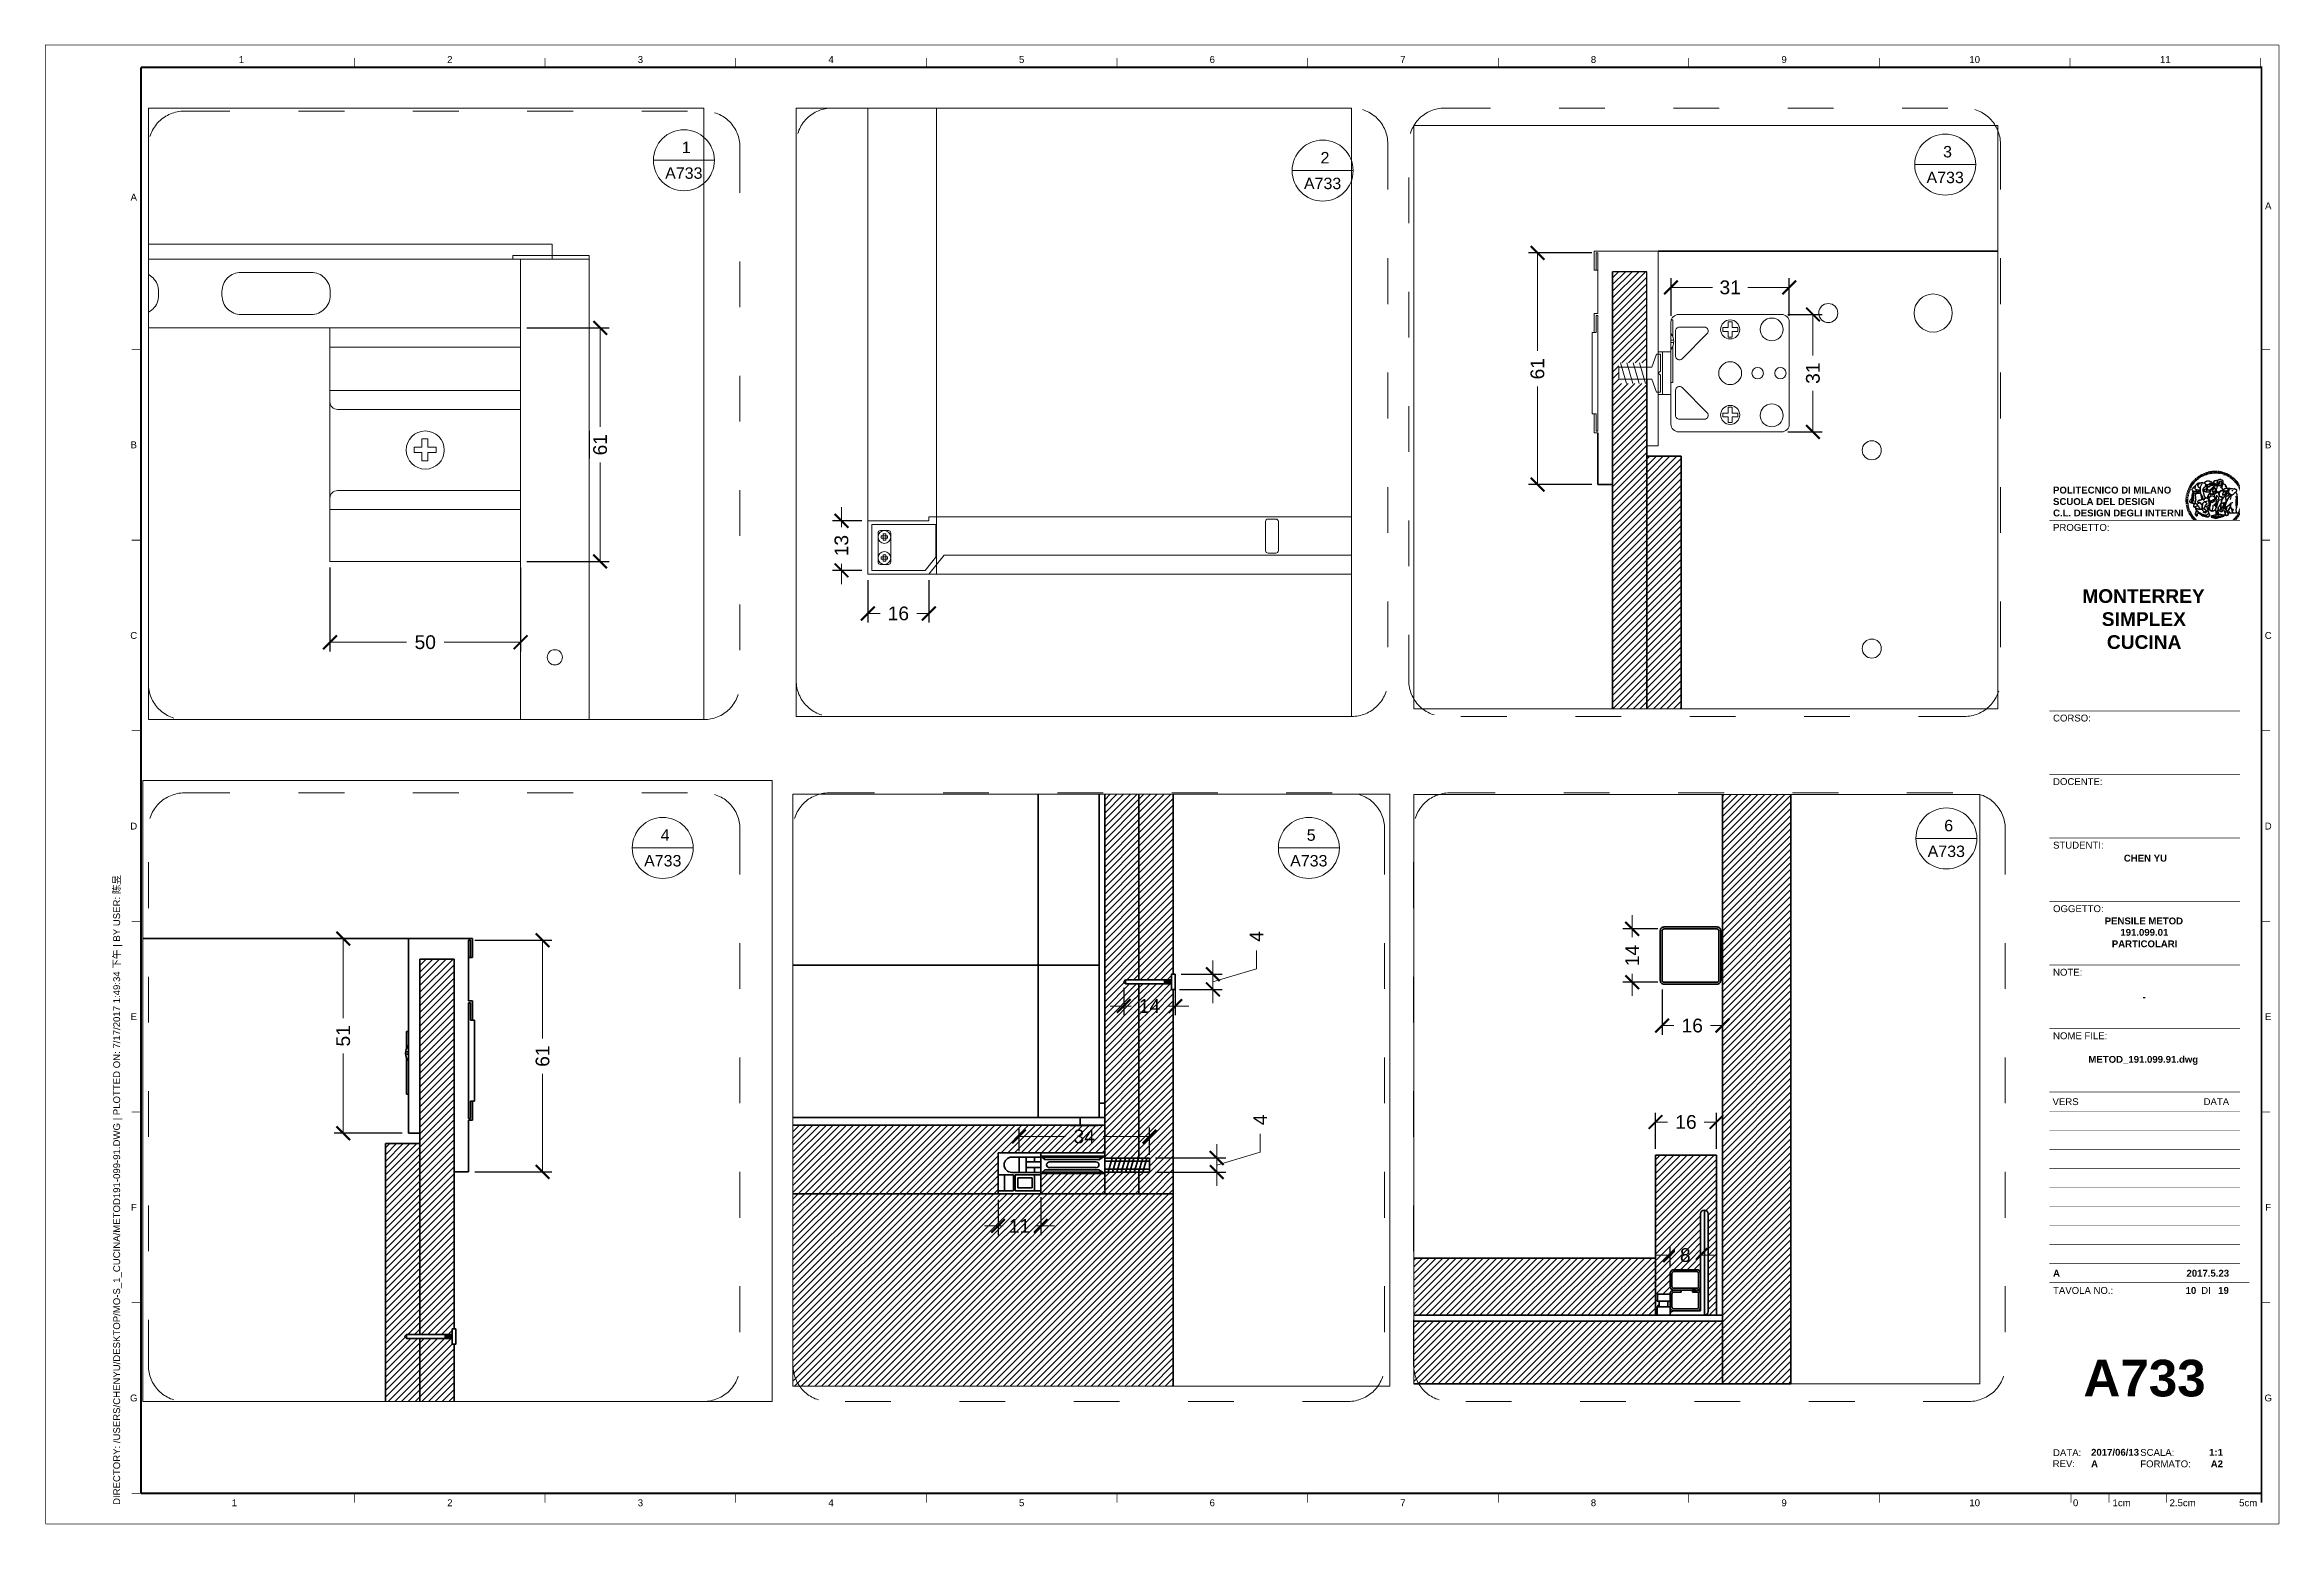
# Paper-space layout 'Layout3' of a CAD drawing. Header units: inches. Extents: x 0 to 586, y 0 to 388.
# The model-space entities are those that its viewports show. They can reach past a viewport. Long polylines and large blocks are cut down to what shows.
import ezdxf
from ezdxf.enums import TextEntityAlignment as Align

# ---------------------------------------------------------------- set-up
doc = ezdxf.new("R2010")
doc.units = ezdxf.units.IN
doc.header["$MEASUREMENT"] = 0
doc.set_wipeout_variables(frame=1)
doc.linetypes.add('ACAD_ISO03W100', pattern=[30, 12, -18])
for name, color, linetype, lineweight in [('A-ANNO-DIMS', 3, 'Continuous', 18), ('A-ANNO-SYMB', 3, 'Continuous', 18), ('A-ELEV-MBE', 7, 'Continuous', 18), ('A-SECT-MCUT', 255, 'Continuous', 35), ('symbol', 7, 'Continuous', 18)]:
    doc.layers.add(name, color=color, linetype=linetype, lineweight=lineweight)
for name, color, linetype in [('G-ANNO-LOGO', 3, 'Continuous'), ('G-ANNO-TEXT', 3, 'Continuous'), ('G-ANNO-TTLB', 3, 'Continuous'), ('SEZIONE', 252, 'Continuous')]:
    doc.layers.add(name, color=color, linetype=linetype)
doc.layers.add('G-ANNO-NPLT', color=210, linetype='Continuous', plot=False)
doc.styles.add('ARIAL', font='Arial.ttf')
doc.styles.add('ARIAL-BOLD', font='Arial Bold.ttf')
doc.styles.get("Standard").update_dxf_attribs({"font": 'Arial.ttf'})
doc.dimstyles.new('E-0020_TICK_13', dxfattribs={"dimscale": 0.1, "dimtxt": 36, "dimasz": 36, "dimexe": 24, "dimexo": 16, "dimgap": 24, "dimtad": 0, "dimdec": 0, "dimlfac": 10, "dimzin": 0, "dimdsep": 46, "dimtxsty": 'ARIAL', "dimblk": 'ARCHTICK', "dimblk1": 'ARCHTICK', "dimblk2": 'ARCHTICK', "dimcen": 24, "dimclrd": 256, "dimclre": 256, "dimclrt": 256, "dimadec": 0, "dimazin": 0, "dimtfac": 1, "dimtdec": 0, "dimtmove": 1, "dimatfit": 3, "dimldrblk": 'OPEN90', "dimfxl": 1, "dimtfill": 1, "dimtolj": 1, "dimtzin": 0, "dimlwd": -1, "dimarcsym": 0})

psp = doc.layouts.new('Layout3')

# ---------------------------------------------------------------- texts
at = {"layer": 'G-ANNO-TEXT', "style": 'ARIAL'}
for s, p in [('1', (51.55, 384.26)), ('2', (106.2, 384.26)), ('3', (156.2, 384.26)), ('4', (206.2, 384.26)), ('5', (256.2, 384.26)), ('6', (306.2, 384.26)), ('7', (356.2, 384.26)), ('8', (406.2, 384.26)), ('9', (456.2, 384.26)), ('10', (506.2, 384.26)), ('11', (556.2, 384.26)), ('A', (23.29, 348.17)), ('A', (583.19, 345.89)), ('B', (23.29, 283.19)), ('B', (583.19, 283.19)), ('C', (23.29, 233.19)), ('D', (23.29, 183.19)), ('E', (23.29, 133.19)), ('F', (23.29, 83.19)), ('G', (23.29, 33.19)), ('1', (49.7, 5.7)), ('2', (106.2, 5.7)), ('3', (156.2, 5.7)), ('4', (206.2, 5.7)), ('5', (256.2, 5.7)), ('6', (306.2, 5.7)), ('7', (356.2, 5.7)), ('8', (406.2, 5.7)), ('9', (456.2, 5.7)), ('10', (506.2, 5.7)), ('0', (532.67, 5.7)), ('1cm', (544.74, 5.7)), ('2.5cm', (560.74, 5.7)), ('5cm', (577.94, 5.7))]:
    psp.add_text(s, height=1.8, dxfattribs=at).set_placement(p, align=Align.MIDDLE_CENTER)
at = {"layer": 'G-ANNO-TEXT', "insert": (17.91, 5.14), "char_height": 1.8, "attachment_point": 1, "rotation": 90, "style": 'ARIAL'}
psp.add_mtext_dynamic_manual_height_columns('DIRECTORY: /USERS/CHENYU/DESKTOP/MO-S_1_CUCINA/METOD191-099-91.DWG | PLOTTED ON: 7/17/2017 1:49:34 下午 | BY USER: 陈昱', width=412.209, gutter_width=9, heights=[0], dxfattribs=at)
at = {"layer": 'symbol', "char_height": 3, "width": 10.013, "attachment_point": 1}
for s, insert in [('1', (167.04, 362.72)), ('2', (334.6, 360.01)), ('3', (497.91, 361.58)), ('A733', (162.69, 355.97)), ('A733', (330.25, 353.26)), ('A733', (493.56, 354.83)), ('4', (161.51, 182.34)), ('5', (330.98, 182.34)), ('6', (498.21, 184.83)), ('A733', (493.86, 178.08)), ('A733', (157.16, 175.6)), ('A733', (326.63, 175.6))]:
    psp.add_mtext(s, dxfattribs=dict(at, insert=insert))

msp = doc.modelspace()

# ---------------------------------------------------------------- blocks, each defined once
blk = doc.blocks.new('logoPolimi')
for p, q in [((-1.49, 1.84), (-1.36, 1.68)), ((-1.41, 1.91), (-1.28, 1.74)), ((-1.32, 1.97), (-1.2, 1.8)), ((-1.22, 2.03), (-1.11, 1.85)), ((-1.13, 2.09), (-1.03, 1.9)), ((-1.03, 2.14), (-0.94, 1.95)), ((-0.93, 2.18), (-0.84, 1.99)), ((-0.83, 2.22), (-0.75, 2.03)), ((-0.72, 2.26), (-0.66, 2.06)), ((-0.61, 2.29), (-0.56, 2.09)), ((-0.51, 2.32), (-0.46, 2.11)), ((-0.4, 2.34), (-0.36, 2.13)), ((-0.29, 2.35), (-0.26, 2.14)), ((-0.18, 2.36), (-0.16, 2.15)), ((-0.07, 2.37), (-0.06, 2.16)), ((0.04, 2.37), (0.04, 2.16)), ((0.15, 2.36), (0.14, 2.16)), ((0.26, 2.36), (0.24, 2.15)), ((0.37, 2.34), (0.34, 2.13)), ((0.48, 2.32), (0.44, 2.12)), ((0.59, 2.3), (0.54, 2.09)), ((0.69, 2.27), (0.63, 2.07)), ((0.8, 2.23), (0.73, 2.03)), ((0.9, 2.19), (0.82, 2)), ((1, 2.15), (0.91, 1.96)), ((1.1, 2.1), (1, 1.91)), ((1.2, 2.04), (1.09, 1.86)), ((1.29, 1.99), (1.18, 1.81)), ((1.38, 1.92), (1.26, 1.75)), ((1.47, 1.86), (1.34, 1.69)), ((-2.37, 0.12), (-2.16, 0.11)), ((-2.37, 0.01), (-2.16, 0.01)), ((-2.36, 0.23), (-2.15, 0.21)), ((-2.35, 0.34), (-2.14, 0.31)), ((-2.33, 0.45), (-2.12, 0.41)), ((-2.3, 0.55), (-2.1, 0.51)), ((-2.28, 0.66), (-2.07, 0.6)), ((-2.24, 0.77), (-2.04, 0.7)), ((-2.2, 0.87), (-2.01, 0.79)), ((-2.16, 0.97), (-1.97, 0.89)), ((-2.11, 1.07), (-1.93, 0.98)), ((-2.06, 1.17), (-1.88, 1.07)), ((-2.01, 1.26), (-1.83, 1.15)), ((-1.94, 1.36), (-1.77, 1.24)), ((-1.88, 1.45), (-1.71, 1.32)), ((-1.84, 0.03), (-1.82, 0.35)), ((-1.81, 1.53), (-1.65, 1.4)), ((-1.74, 1.61), (-1.58, 1.47)), ((-1.73, 0.59), (-1.73, 0.59)), ((-1.73, 0.59), (-1.73, 0.59)), ((-1.66, 1.69), (-1.51, 1.54)), ((-1.65, 0.57), (-1.65, 0.57)), ((-1.59, 1.12), (-1.59, 1.12)), ((-1.58, 1.77), (-1.44, 1.61)), ((-1.51, 0.55), (-1.51, 0.55)), ((-1.51, 0.55), (-1.51, 0.55)), ((-1.31, 0.79), (-1.21, 0.75)), ((-1.21, 0.75), (-1.31, 0.79)), ((-1.21, 0.75), (-1.31, 0.79)), ((-1.21, 0.75), (-1.21, 0.75)), ((-1.21, 0.75), (-1.21, 0.75)), ((-1.19, 0.76), (-1.19, 0.76)), ((-1.19, 0.76), (-1.19, 0.76)), ((-1.17, 0.99), (-1.18, 0.99)), ((-1.18, 0.99), (-1.17, 0.99)), ((-1.16, 0.57), (-1.16, 0.57)), ((-1.16, 0.57), (-1.16, 0.57)), ((-1.1, 0.01), (-0.99, 0.06)), ((-0.99, 0.06), (-1.1, 0.01)), ((-0.99, 0.06), (-1.1, 0.01)), ((-0.99, 0.06), (-0.99, 0.06)), ((-0.99, 0.06), (-0.99, 0.06)), ((-0.97, 0.79), (-0.98, 0.79)), ((-0.89, 0.84), (-0.97, 0.79)), ((-0.97, 0.79), (-0.89, 0.84)), ((-0.96, 1.41), (-0.96, 1.41)), ((-0.96, 1.41), (-0.96, 1.41)), ((-0.89, 0.84), (-0.82, 0.87)), ((-0.82, 0.87), (-0.89, 0.84)), ((-0.89, 0.84), (-0.82, 0.87)), ((-0.88, 0.83), (-0.89, 0.84)), ((-0.85, 1.39), (-0.85, 1.39)), ((-0.85, 1.39), (-0.85, 1.39)), ((-0.84, 0.14), (-0.84, 0.14)), ((-0.77, 1.08), (-0.78, 1.08)), ((-0.78, 1.08), (-0.77, 1.08)), ((-0.61, 1.12), (-0.77, 1.08)), ((-0.77, 1.08), (-0.61, 1.12)), ((-0.77, 1.08), (-0.61, 1.12)), ((-0.75, 1.3), (-0.76, 1.29)), ((-0.76, 1.29), (-0.75, 1.3)), ((-0.65, 0.99), (-0.7, 0.96)), ((-0.69, 0.18), (-0.68, 0.18)), ((-0.66, 0.93), (-0.66, 0.93)), ((-0.66, 0.93), (-0.64, 0.93)), ((-0.66, 0.93), (-0.66, 0.93)), ((-0.66, 0.93), (-0.66, 0.93)), ((-0.63, 1.01), (-0.63, 1.01)), ((-0.63, 1.01), (-0.62, 1.01)), ((-0.63, 0.66), (-0.63, 0.66)), ((-0.6, 1.12), (-0.61, 1.12)), ((-0.61, 1.12), (-0.6, 1.12)), ((-0.61, 1.12), (-0.6, 1.12)), ((-0.61, 0.86), (-0.57, 0.85)), ((-0.57, 0.85), (-0.61, 0.86)), ((-0.61, 0.86), (-0.57, 0.85)), ((-0.53, 1.08), (-0.6, 1.12)), ((-0.6, 1.12), (-0.6, 1.11)), ((-0.6, 1.12), (-0.53, 1.08)), ((-0.57, 0.8), (-0.59, 0.8)), ((-0.57, 0.85), (-0.53, 0.84)), ((-0.57, 0.85), (-0.57, 0.85)), ((-0.57, 0.85), (-0.57, 0.85)), ((-0.57, 0.85), (-0.53, 0.84)), ((-0.56, 0.29), (-0.49, 0.48)), ((-0.56, 0.14), (-0.56, 0.29)), ((-0.5, 0.11), (-0.56, 0.14)), ((-0.53, 0.84), (-0.51, 0.84)), ((-0.53, 0.84), (-0.51, 0.84)), ((-0.53, 0.84), (-0.53, 0.84)), ((-0.51, 0.11), (-0.51, 0.11)), ((-0.51, 0.11), (-0.51, 0.11)), ((-0.34, 0.33), (-0.5, 0.11)), ((-0.49, 0.48), (-0.41, 0.55)), ((-0.42, 0.8), (-0.47, 0.79)), ((-0.42, 0.8), (-0.47, 0.79)), ((-0.47, 0.79), (-0.45, 0.76)), ((-0.47, 0.79), (-0.45, 0.76)), ((-0.45, 1.14), (-0.42, 1.11)), ((-0.42, 1.26), (-0.36, 1.22)), ((-0.41, 0.55), (-0.34, 0.49)), ((-0.4, 1.37), (-0.38, 1.38)), ((-0.39, 1.37), (-0.4, 1.37)), ((-0.35, 1.33), (-0.4, 1.37)), ((-0.39, 1.24), (-0.4, 1.23)), ((-0.38, 1.14), (-0.38, 1.14)), ((-0.34, 0.49), (-0.09, 0.48)), ((-0.16, 0.32), (-0.34, 0.33)), ((-0.14, 0.32), (-0.31, 0.34)), ((-0.28, 1.3), (-0.29, 1.3)), ((-0.28, 1.3), (-0.28, 1.3)), ((-0.16, 1.24), (-0.16, 1.25)), ((-0.16, 1.25), (-0.16, 1.25)), ((-0.16, 0.49), (-0.14, 0.64)), ((-0.06, 0.27), (-0.16, 0.32)), ((-0.1, 0.88), (-0.09, 0.87)), ((-0.08, 1.37), (-0.08, 1.38)), ((-0.08, 1.23), (-0.05, 1.21)), ((-0.05, 1.21), (-0.08, 1.23)), ((-0.08, 1.23), (-0.05, 1.21)), ((-0.03, 0.26), (-0.06, 0.27)), ((-0.05, 1.21), (-0.04, 1.21)), ((-0.04, 1.21), (-0.05, 1.21)), ((-0.04, 1.21), (-0.04, 1.21)), ((-0.04, 1.21), (-0.04, 1.21)), ((-0.04, 0.48), (-0.03, 0.26)), ((0.03, 1.15), (0.03, 1.15)), ((0.03, 0.66), (0.03, 0.67)), ((0.07, 0.58), (0.07, 0.57)), ((0.1, 1.18), (0.1, 1.18)), ((0.1, 0.84), (0.1, 0.84)), ((0.13, 1.32), (0.17, 1.19)), ((0.14, 0.71), (0.34, 0.65)), ((0.31, 0.56), (0.17, 0.63)), ((0.27, 1.61), (0.27, 1.61)), ((0.27, 1.61), (0.27, 1.61)), ((0.27, 1.61), (0.27, 1.61)), ((0.29, 1.29), (0.29, 1.29)), ((0.29, 1.29), (0.29, 1.29)), ((0.29, 1.29), (0.29, 1.29)), ((0.29, 1.29), (0.29, 1.29)), ((0.33, 0.49), (0.34, 0.49)), ((0.33, 0.03), (0.35, 0.03)), ((0.33, 0.03), (0.35, 0.03)), ((0.34, 0.65), (0.34, 0.64)), ((0.35, 0.03), (0.57, 0.06)), ((0.35, 0.03), (0.57, 0.06)), ((0.35, 0.03), (0.35, 0.03)), ((0.35, 0.03), (0.35, 0.03)), ((0.38, 1.36), (0.37, 1.35)), ((0.38, 0.34), (0.37, 0.34)), ((0.38, 0.34), (0.38, 0.34)), ((0.43, 0.67), (0.39, 0.64)), ((0.49, 1.05), (0.51, 1.13)), ((0.51, 1.13), (0.49, 1.05)), ((0.49, 1.05), (0.51, 1.13)), ((0.51, 1.31), (0.5, 1.29)), ((0.51, 1.13), (0.52, 1.23)), ((0.52, 1.23), (0.51, 1.23)), ((0.51, 1.23), (0.52, 1.23)), ((0.52, 1.23), (0.51, 1.13)), ((0.51, 1.13), (0.52, 1.23)), ((0.52, 1.24), (0.6, 1.37)), ((0.52, 1.23), (0.6, 1.36)), ((0.6, 1.36), (0.52, 1.23)), ((0.52, 1.23), (0.52, 1.23)), ((0.52, 1.23), (0.52, 1.24)), ((0.52, 1.23), (0.52, 1.23)), ((0.55, 1.07), (0.53, 1.06)), ((0.53, 1.04), (0.53, 1.06)), ((0.53, 1.05), (0.53, 1.04)), ((0.54, 0.3), (0.63, 0.32)), ((0.54, -0.08), (0.61, 0.06)), ((0.61, 0.06), (0.54, -0.08)), ((0.54, -0.08), (0.61, 0.06)), ((0.56, 0.19), (0.59, 0.21)), ((0.57, 1.07), (0.57, 1.07)), ((0.57, 1.07), (0.57, 1.07)), ((0.57, 1.07), (0.57, 1.07)), ((0.57, 1.07), (0.57, 1.07)), ((0.57, 1.07), (0.57, 1.07)), ((0.57, 1.07), (0.57, 1.07)), ((0.57, 1.07), (0.57, 1.07)), ((0.58, 0.3), (0.59, 0.29)), ((0.59, 0.78), (0.59, 0.79)), ((0.59, 0.79), (0.59, 0.79)), ((0.59, 0.79), (0.59, 0.79)), ((0.59, 0.79), (0.59, 0.78)), ((0.61, 0.06), (0.6, 0.07)), ((0.6, 0.07), (0.61, 0.06)), ((0.61, 0.06), (0.61, 0.07)), ((0.62, 0.21), (0.65, 0.22)), ((0.64, 1.37), (0.65, 1.37)), ((0.69, 0.86), (0.68, 0.86)), ((0.68, 0.86), (0.69, 0.86)), ((0.68, 0.76), (0.68, 0.76)), ((0.76, 0.26), (0.76, 0.26)), ((0.82, 0.35), (0.84, 0.36)), ((0.82, 0.35), (0.82, 0.35)), ((0.84, 0.36), (0.84, 0.37)), ((0.85, 0.34), (1.05, 0.35)), ((0.93, 1.05), (0.93, 1.05)), ((0.93, 1.05), (0.93, 1.05)), ((0.93, 1.05), (0.93, 1.04)), ((0.93, 1.05), (0.93, 1.05)), ((0.97, 0.66), (0.96, 0.66)), ((1.01, 0.97), (0.98, 0.96)), ((1.17, 0.96), (1.17, 0.95)), ((1.17, 0.95), (1.17, 0.95)), ((1.34, 0.37), (1.26, 0.04)), ((1.27, 0.37), (1.27, 0.38)), ((1.28, 0.95), (1.28, 0.95)), ((1.37, 0.73), (1.46, 0.81)), ((1.41, 0.4), (1.41, 0.41)), ((1.56, 1.79), (1.42, 1.63)), ((1.64, 1.71), (1.49, 1.56)), ((1.49, 0.9), (1.57, 0.92)), ((1.72, 1.63), (1.56, 1.49)), ((1.67, 0.6), (1.57, 0.53)), ((1.79, 1.55), (1.63, 1.41)), ((1.86, 1.47), (1.7, 1.34)), ((1.93, 1.38), (1.76, 1.26)), ((1.99, 1.29), (1.81, 1.17)), ((2.05, 1.19), (1.87, 1.09)), ((2.1, 1.1), (1.92, 1)), ((2.15, 1), (1.96, 0.91)), ((2.19, 0.9), (2, 0.82)), ((2.23, 0.79), (2.04, 0.72)), ((2.27, 0.69), (2.07, 0.63)), ((2.3, 0.58), (2.09, 0.53)), ((2.32, 0.47), (2.12, 0.43)), ((2.34, 0.37), (2.13, 0.33)), ((2.36, 0.26), (2.15, 0.23)), ((2.37, 0.15), (2.16, 0.13)), ((2.37, 0.04), (2.16, 0.03)), ((-2.37, -0.1), (-2.16, -0.09)), ((-2.36, -0.21), (-2.15, -0.19)), ((-2.35, -0.32), (-2.14, -0.29)), ((-2.33, -0.43), (-2.12, -0.39)), ((-2.31, -0.54), (-2.1, -0.49)), ((-2.28, -0.65), (-2.08, -0.59)), ((-2.25, -0.75), (-2.05, -0.69)), ((-2.21, -0.86), (-2.02, -0.78)), ((-2.17, -0.96), (-1.98, -0.87)), ((-2.12, -1.06), (-1.93, -0.96)), ((-2.07, -1.16), (-1.89, -1.05)), ((-2.04, -0.15), (-1.97, -0.2)), ((-2.01, -1.25), (-1.84, -1.14)), ((-1.95, -1.34), (-1.78, -1.22)), ((-1.89, -1.43), (-1.72, -1.31)), ((-1.82, -1.52), (-1.66, -1.38)), ((-1.75, -1.6), (-1.59, -1.46)), ((-1.67, -1.68), (-1.52, -1.53)), ((-1.58, -0.12), (-1.6, -0.18)), ((-1.6, -0.18), (-1.58, -0.28)), ((-1.57, -0.54), (-1.59, -0.54)), ((-1.59, -0.54), (-1.59, -0.54)), ((-1.59, -1.76), (-1.45, -1.6)), ((-1.56, -0.32), (-1.56, -0.31)), ((-1.56, -0.31), (-1.56, -0.31)), ((-1.53, -0.65), (-1.53, -0.65)), ((-1.53, -0.65), (-1.53, -0.65)), ((-1.51, -1.83), (-1.37, -1.67)), ((-1.48, -0.86), (-1.48, -0.85)), ((-1.42, -0.37), (-1.42, -0.37)), ((-1.42, -1.9), (-1.29, -1.73)), ((-1.38, -0.46), (-1.38, -0.46)), ((-1.33, -1.96), (-1.21, -1.79)), ((-1.31, -0.24), (-1.31, -0.23)), ((-1.31, -0.23), (-1.31, -0.24)), ((-1.23, -0.19), (-1.23, -0.19)), ((-1.23, -0.19), (-1.23, -0.19)), ((-1.23, -0.19), (-1.23, -0.19)), ((-1.23, -0.19), (-1.23, -0.19)), ((-1.01, -0.39), (-1.02, -0.39)), ((-1.02, -0.39), (-1.01, -0.39)), ((-1.02, -0.7), (-1.02, -0.7)), ((-1.02, -0.7), (-1.02, -0.7)), ((-1.02, -0.7), (-1.02, -0.7)), ((-0.79, -0.51), (-0.83, -0.58)), ((-0.83, -0.58), (-0.79, -0.51)), ((-0.83, -0.58), (-0.79, -0.51)), ((-0.78, -1.05), (-0.83, -0.94)), ((-0.83, -0.94), (-0.78, -1.05)), ((-0.83, -0.94), (-0.83, -0.94)), ((-0.83, -0.94), (-0.78, -1.05)), ((-0.82, -1.23), (-0.82, -1.23)), ((-0.82, -1.23), (-0.77, -1.23)), ((-0.77, -1.23), (-0.82, -1.23)), ((-0.82, -1.23), (-0.82, -1.23)), ((-0.77, -1.23), (-0.82, -1.23)), ((-0.75, -0.96), (-0.8, -0.89)), ((-0.8, -0.89), (-0.79, -0.92)), ((-0.79, -0.92), (-0.8, -0.89)), ((-0.8, -0.89), (-0.75, -0.96)), ((-0.79, -0.92), (-0.8, -0.89)), ((-0.8, -0.89), (-0.8, -0.89)), ((-0.8, -0.89), (-0.75, -0.96)), ((-0.79, -0.92), (-0.78, -0.95)), ((-0.78, -0.95), (-0.79, -0.92)), ((-0.78, -0.95), (-0.79, -0.92)), ((-0.77, -0.49), (-0.78, -0.48)), ((-0.78, -0.48), (-0.77, -0.49)), ((-0.78, -0.95), (-0.76, -1)), ((-0.76, -1), (-0.78, -0.95)), ((-0.76, -1), (-0.78, -0.95)), ((-0.71, -0.89), (-0.75, -0.87)), ((-0.75, -0.87), (-0.71, -0.89)), ((-0.75, -0.87), (-0.71, -0.89)), ((-0.72, -1.01), (-0.75, -0.96)), ((-0.75, -0.96), (-0.72, -1.01)), ((-0.75, -0.96), (-0.72, -1.01)), ((-0.64, -0.93), (-0.71, -0.89)), ((-0.71, -0.89), (-0.64, -0.93)), ((-0.71, -0.89), (-0.64, -0.93)), ((-0.66, -0.53), (-0.66, -0.53)), ((-0.66, -0.53), (-0.66, -0.53)), ((-0.66, -0.53), (-0.66, -0.53)), ((-0.39, -0.81), (-0.51, -0.69)), ((-0.51, -1.04), (-0.5, -1.04)), ((-0.48, -0.42), (-0.48, -0.42)), ((-0.48, -0.42), (-0.48, -0.42)), ((-0.48, -0.42), (-0.48, -0.42)), ((-0.41, -0.51), (-0.41, -0.51)), ((-0.38, -0.05), (-0.39, -0.12)), ((-0.39, -0.12), (-0.37, -0.1)), ((-0.35, -0.14), (-0.37, -0.08)), ((-0.37, -0.09), (-0.37, -0.09)), ((-0.33, -0.12), (-0.35, -0.14)), ((-0.32, -0.14), (-0.35, -0.14)), ((-0.35, -0.18), (-0.34, -0.22)), ((-0.34, -0.08), (-0.29, -0.16)), ((-0.34, -0.22), (-0.34, -0.22)), ((-0.27, -0.17), (-0.32, -0.14)), ((-0.25, -0.91), (-0.26, -0.9)), ((-0.26, -1.29), (0.1, -1.2)), ((0.1, -1.2), (-0.26, -1.29)), ((0.08, -1.4), (-0.26, -1.29)), ((-0.26, -1.29), (0.08, -1.4)), ((-0.26, -1.38), (-0.26, -1.29)), ((-0.26, -1.29), (-0.26, -1.29)), ((-0.26, -1.29), (-0.26, -1.38)), ((-0.26, -1.29), (0.08, -1.4)), ((-0.26, -1.29), (-0.26, -1.29)), ((0.08, -1.49), (-0.26, -1.38)), ((-0.26, -1.38), (0.09, -1.49)), ((-0.14, -0.15), (-0.16, -0.13)), ((-0.11, -0.04), (-0.12, -0.05)), ((-0.04, -0.41), (-0.01, -0.44)), ((-0.01, -0.44), (-0.04, -0.41)), ((-0.04, -0.41), (-0.01, -0.44)), ((0.07, -0.84), (0.07, -0.84)), ((0.07, -0.84), (0.07, -0.84)), ((0.1, -1.2), (0.08, -1.32)), ((0.08, -1.32), (0.13, -1.2)), ((0.08, -1.4), (0.72, -1.22)), ((0.72, -1.22), (0.08, -1.4)), ((0.08, -1.4), (0.72, -1.22)), ((0.72, -1.31), (0.08, -1.49)), ((0.08, -1.44), (0.08, -1.4)), ((0.08, -1.4), (0.08, -1.44)), ((0.08, -1.4), (0.08, -1.49)), ((0.08, -1.49), (0.08, -1.44)), ((0.08, -1.44), (0.08, -1.44)), ((0.08, -1.44), (0.08, -1.45)), ((0.08, -1.45), (0.08, -1.46)), ((0.08, -1.46), (0.08, -1.49)), ((0.1, -1.01), (0.09, -0.86)), ((0.1, -1.01), (0.09, -0.86)), ((0.09, -1.49), (0.72, -1.31)), ((0.1, -1.2), (0.12, -1.04)), ((0.12, -1.04), (0.1, -1.2)), ((0.13, -1.2), (0.1, -1.2)), ((0.1, -1.2), (0.13, -1.2)), ((0.13, -1.2), (0.1, -1.2)), ((0.1, -1.2), (0.1, -1.2)), ((0.11, -0.44), (0.11, -0.44)), ((0.11, -0.44), (0.11, -0.44)), ((0.12, -0.21), (0.12, -0.21)), ((0.12, -0.21), (0.12, -0.21)), ((0.12, -0.21), (0.12, -0.21)), ((0.12, -0.21), (0.12, -0.21)), ((0.12, -0.21), (0.12, -0.21)), ((0.12, -0.21), (0.12, -0.21)), ((0.12, -0.21), (0.12, -0.21)), ((0.12, -0.21), (0.12, -0.21)), ((0.12, -0.21), (0.12, -0.21)), ((0.12, -0.21), (0.12, -0.21)), ((0.12, -0.21), (0.12, -0.21)), ((0.12, -0.21), (0.12, -0.21)), ((0.12, -0.21), (0.12, -0.21)), ((0.12, -0.56), (0.14, -0.53)), ((0.14, -0.53), (0.12, -0.56)), ((0.12, -0.56), (0.14, -0.53)), ((0.12, -1.04), (0.12, -1.04)), ((0.12, -1.04), (0.12, -1.04)), ((0.12, -1.04), (0.12, -1.04)), ((0.21, -0.99), (0.13, -1.2)), ((0.13, -1.2), (0.21, -0.99)), ((0.36, -1.14), (0.13, -1.2)), ((0.13, -1.2), (0.26, -1.17)), ((0.14, -0.53), (0.16, -0.49)), ((0.16, -0.49), (0.14, -0.53)), ((0.14, -0.53), (0.16, -0.49)), ((0.16, -0.49), (0.16, -0.49)), ((0.16, -0.49), (0.16, -0.49)), ((0.28, -1.19), (0.21, -0.99)), ((0.21, -0.99), (0.31, -1.27)), ((0.24, -0.17), (0.24, -0.16)), ((0.24, -0.16), (0.24, -0.17)), ((0.25, -0.84), (0.25, -0.88)), ((0.25, -0.88), (0.25, -0.84)), ((0.25, -0.88), (0.25, -0.84)), ((0.25, -0.88), (0.29, -1.17)), ((0.26, -0.88), (0.25, -0.88)), ((0.31, -1.27), (0.25, -0.88)), ((0.26, -1.17), (0.28, -1.16)), ((0.28, -1.16), (0.36, -1.14)), ((0.29, -1.17), (0.28, -1.19)), ((0.36, -1.14), (0.72, -1.22)), ((0.72, -1.22), (0.36, -1.14)), ((0.49, -0.31), (0.49, -0.31)), ((0.49, -0.31), (0.49, -0.31)), ((0.5, -0.27), (0.5, -0.27)), ((0.51, -0.27), (0.51, -0.27)), ((0.72, -0.81), (0.75, -0.89)), ((0.72, -1.22), (0.72, -1.31)), ((0.72, -1.31), (0.72, -1.22)), ((0.74, -0.23), (0.74, -0.23)), ((0.74, -0.23), (0.75, -0.24)), ((0.75, -0.23), (0.75, -0.23)), ((0.86, -0.25), (0.82, -0.34)), ((0.87, -0.22), (0.86, -0.23)), ((0.87, -0.22), (0.86, -0.25)), ((0.96, -0.58), (0.96, -0.57)), ((1.05, -1.05), (1.04, -1.05)), ((1.37, -1.93), (1.25, -1.76)), ((1.31, -0.27), (1.3, -0.26)), ((1.3, -0.26), (1.3, -0.26)), ((1.3, -0.26), (1.3, -0.26)), ((1.3, -0.26), (1.31, -0.27)), ((1.3, -0.26), (1.3, -0.26)), ((1.46, -1.87), (1.33, -1.7)), ((1.54, -1.8), (1.41, -1.64)), ((1.63, -1.72), (1.48, -1.57)), ((1.71, -1.65), (1.55, -1.5)), ((1.78, -1.57), (1.62, -1.43)), ((1.85, -1.48), (1.69, -1.35)), ((1.92, -1.39), (1.75, -1.27)), ((1.98, -1.3), (1.81, -1.19)), ((2.04, -1.21), (1.86, -1.1)), ((2.09, -1.11), (1.91, -1.01)), ((2.14, -1.01), (1.95, -0.92)), ((2.19, -0.91), (1.99, -0.83)), ((2.23, -0.81), (2.03, -0.74)), ((2.26, -0.7), (2.06, -0.64)), ((2.29, -0.6), (2.09, -0.55)), ((2.32, -0.49), (2.11, -0.45)), ((2.34, -0.38), (2.13, -0.35)), ((2.35, -0.27), (2.15, -0.25)), ((2.37, -0.08), (2.16, -0.07)), ((2.36, -0.16), (2.16, -0.15)), ((-1.24, -2.02), (-1.13, -1.84)), ((-1.14, -2.08), (-1.04, -1.89)), ((-1.04, -2.13), (-0.95, -1.94)), ((-0.94, -2.18), (-0.86, -1.98)), ((-0.84, -2.22), (-0.77, -2.02)), ((-0.74, -2.25), (-0.67, -2.05)), ((-0.63, -2.29), (-0.57, -2.08)), ((-0.52, -2.31), (-0.48, -2.11)), ((-0.42, -2.33), (-0.38, -2.13)), ((-0.31, -2.35), (-0.28, -2.14)), ((-0.2, -2.36), (-0.18, -2.15)), ((-0.09, -2.37), (-0.08, -2.16)), ((0.03, -2.37), (0.02, -2.16)), ((0.14, -2.37), (0.12, -2.16)), ((0.25, -2.36), (0.22, -2.15)), ((0.35, -2.34), (0.32, -2.14)), ((0.46, -2.32), (0.42, -2.12)), ((0.57, -2.3), (0.52, -2.1)), ((0.68, -2.27), (0.62, -2.07)), ((0.78, -2.24), (0.71, -2.04)), ((0.89, -2.2), (0.81, -2)), ((0.99, -2.15), (0.9, -1.96)), ((1.09, -2.11), (0.99, -1.92)), ((1.19, -2.05), (1.08, -1.87)), ((1.28, -2), (1.17, -1.82))]:
    blk.add_line(p, q)
for points in [[(-1.9, 0.12), (-1.94, 0.02), (-2.05, -0.09), (-2.05, -0.09)], [(-1.86, 0.38), (-1.86, 0.38), (-1.87, 0.19), (-1.9, 0.12)], [(-1.76, 0.6), (-1.76, 0.6), (-1.84, 0.57), (-1.86, 0.38)], [(-1.86, -0.04), (-1.84, 0.02), (-1.84, 0.03), (-1.84, 0.03)], [(-1.82, 0.78), (-1.83, 0.8), (-1.85, 0.86), (-1.83, 0.88)], [(-1.82, 0.78), (-1.83, 0.8), (-1.85, 0.86), (-1.83, 0.88)], [(-1.83, 0.88), (-1.81, 0.9), (-1.76, 0.96), (-1.76, 0.96)], [(-1.83, 0.88), (-1.81, 0.9), (-1.76, 0.96), (-1.76, 0.96)], [(-1.76, 0.6), (-1.83, 0.7), (-1.78, 0.74), (-1.78, 0.74)], [(-1.78, 0.74), (-1.79, 0.74), (-1.83, 0.7), (-1.76, 0.6)], [(-1.78, 0.74), (-1.8, 0.76), (-1.81, 0.78), (-1.82, 0.78)], [(-1.78, 0.74), (-1.8, 0.76), (-1.81, 0.78), (-1.82, 0.78)], [(-1.82, 0.35), (-1.81, 0.5), (-1.73, 0.59), (-1.73, 0.59)], [(-1.82, -0.19), (-1.73, -0.07), (-1.75, 0.14), (-1.75, 0.3)], [(-1.75, 0.33), (-1.75, 0.17), (-1.73, -0.05), (-1.8, -0.17)], [(-1.78, 0.74), (-1.75, 0.72), (-1.72, 0.69), (-1.68, 0.7)], [(-1.68, 0.7), (-1.72, 0.69), (-1.75, 0.72), (-1.78, 0.74)], [(-1.68, 0.7), (-1.72, 0.69), (-1.75, 0.72), (-1.78, 0.74)], [(-1.78, 0.74), (-1.78, 0.74), (-1.78, 0.74), (-1.78, 0.74)], [(-1.76, 0.96), (-1.68, 1.1), (-1.59, 1.12), (-1.59, 1.12)], [(-1.76, 0.96), (-1.68, 1.1), (-1.6, 1.12), (-1.6, 1.12)], [(-1.73, 0.59), (-1.74, 0.59), (-1.75, 0.6), (-1.76, 0.6)], [(-1.73, 0.59), (-1.74, 0.59), (-1.75, 0.6), (-1.76, 0.6)], [(-1.75, 0.3), (-1.76, 0.47), (-1.65, 0.57), (-1.65, 0.57)], [(-1.65, 0.57), (-1.65, 0.57), (-1.76, 0.5), (-1.75, 0.33)], [(-1.65, 0.57), (-1.68, 0.58), (-1.7, 0.58), (-1.73, 0.59)], [(-1.65, 0.57), (-1.68, 0.58), (-1.7, 0.58), (-1.73, 0.59)], [(-1.5, 0.71), (-1.53, 0.74), (-1.61, 0.71), (-1.68, 0.7)], [(-1.68, 0.7), (-1.61, 0.71), (-1.53, 0.73), (-1.5, 0.71)], [(-1.5, 0.71), (-1.53, 0.73), (-1.61, 0.71), (-1.68, 0.7)], [(-1.51, 0.55), (-1.56, 0.56), (-1.61, 0.56), (-1.65, 0.57)], [(-1.65, 0.57), (-1.61, 0.56), (-1.56, 0.56), (-1.51, 0.55)], [(-1.51, 0.55), (-1.56, 0.56), (-1.61, 0.56), (-1.65, 0.57)], [(-1.59, 1.12), (-1.6, 1.06), (-1.61, 0.99), (-1.61, 0.97)], [(-1.61, 0.97), (-1.61, 0.99), (-1.6, 1.06), (-1.59, 1.12)], [(-1.61, 0.97), (-1.61, 0.99), (-1.6, 1.06), (-1.59, 1.12)], [(-1.61, 0.97), (-1.61, 0.95), (-1.56, 0.88), (-1.54, 0.87)], [(-1.54, 0.87), (-1.56, 0.88), (-1.61, 0.95), (-1.61, 0.97)], [(-1.54, 0.87), (-1.56, 0.88), (-1.61, 0.96), (-1.61, 0.97)], [(-1.59, 1.12), (-1.59, 1.13), (-1.59, 1.15), (-1.58, 1.16)], [(-1.59, 1.12), (-1.59, 1.13), (-1.59, 1.15), (-1.58, 1.16)], [(-1.58, 1.16), (-1.57, 1.21), (-1.52, 1.23), (-1.49, 1.25)], [(-1.58, 1.16), (-1.57, 1.21), (-1.52, 1.23), (-1.49, 1.25)], [(-1.58, 0.36), (-1.58, 0.48), (-1.51, 0.55), (-1.51, 0.55)], [(-1.51, 0.55), (-1.51, 0.55), (-1.58, 0.48), (-1.58, 0.36)], [(-1.51, 0.55), (-1.51, 0.55), (-1.58, 0.48), (-1.58, 0.36)], [(-1.55, 0.04), (-1.55, 0.08), (-1.58, 0.25), (-1.58, 0.36)], [(-1.58, 0.36), (-1.58, 0.25), (-1.55, 0.08), (-1.55, 0.04)], [(-1.58, 0.36), (-1.58, 0.25), (-1.55, 0.08), (-1.55, 0.04)], [(-1.58, -0.12), (-1.57, -0.06), (-1.55, 0.02), (-1.55, 0.04)], [(-1.55, 0.04), (-1.55, 0.02), (-1.57, -0.06), (-1.58, -0.12)], [(-1.55, 0.04), (-1.55, 0.02), (-1.56, -0.04), (-1.57, -0.1)], [(-1.54, 0.87), (-1.52, 0.85), (-1.47, 0.83), (-1.44, 0.83)], [(-1.44, 0.83), (-1.47, 0.83), (-1.52, 0.85), (-1.54, 0.87)], [(-1.45, 0.83), (-1.47, 0.83), (-1.52, 0.85), (-1.54, 0.87)], [(-1.51, 0.55), (-1.33, 0.54), (-1.16, 0.57), (-1.16, 0.57)], [(-1.16, 0.57), (-1.16, 0.57), (-1.33, 0.54), (-1.51, 0.55)], [(-1.16, 0.57), (-1.16, 0.57), (-1.33, 0.54), (-1.51, 0.55)], [(-1.5, 0.71), (-1.46, 0.68), (-1.4, 0.62), (-1.33, 0.66)], [(-1.33, 0.66), (-1.4, 0.62), (-1.46, 0.68), (-1.5, 0.71)], [(-1.33, 0.66), (-1.4, 0.62), (-1.46, 0.68), (-1.5, 0.71)], [(-1.49, 1.25), (-1.46, 1.26), (-1.42, 1.33), (-1.39, 1.36)], [(-1.49, 1.25), (-1.46, 1.27), (-1.43, 1.34), (-1.39, 1.36)], [(-1.31, 0.79), (-1.33, 0.79), (-1.42, 0.83), (-1.45, 0.83)], [(-1.44, 0.83), (-1.42, 0.83), (-1.33, 0.79), (-1.31, 0.79)], [(-1.31, 0.79), (-1.33, 0.79), (-1.42, 0.83), (-1.44, 0.83)], [(-1.35, 1.1), (-1.4, 1.17), (-1.36, 1.23), (-1.29, 1.31)], [(-1.29, 1.31), (-1.36, 1.23), (-1.4, 1.17), (-1.35, 1.1)], [(-1.35, 1.1), (-1.4, 1.17), (-1.36, 1.23), (-1.29, 1.31)], [(-1.39, 1.36), (-1.35, 1.38), (-1.26, 1.4), (-1.19, 1.41)], [(-1.39, 1.36), (-1.35, 1.38), (-1.26, 1.4), (-1.19, 1.41)], [(-1.18, 0.99), (-1.24, 0.97), (-1.3, 1.03), (-1.35, 1.1)], [(-1.35, 1.1), (-1.3, 1.03), (-1.24, 0.97), (-1.18, 0.99)], [(-1.18, 1), (-1.24, 0.97), (-1.3, 1.03), (-1.35, 1.1)], [(-1.33, 0.66), (-1.28, 0.7), (-1.23, 0.73), (-1.21, 0.75)], [(-1.21, 0.75), (-1.23, 0.73), (-1.28, 0.7), (-1.33, 0.66)], [(-1.21, 0.75), (-1.23, 0.73), (-1.28, 0.7), (-1.33, 0.66)], [(-1.29, 1.31), (-1.22, 1.39), (-1.01, 1.41), (-0.96, 1.41)], [(-0.96, 1.41), (-1.01, 1.41), (-1.22, 1.39), (-1.29, 1.31)], [(-1.29, 1.31), (-1.22, 1.39), (-1.01, 1.41), (-0.96, 1.41)], [(-1.24, -0.02), (-1.21, -0.01), (-1.1, 0.01), (-1.1, 0.01)], [(-1.1, 0.01), (-1.1, 0.01), (-1.21, -0.01), (-1.24, -0.02)], [(-1.1, 0.01), (-1.1, 0.01), (-1.21, -0.01), (-1.24, -0.02)], [(-1.21, 0.75), (-1.2, 0.75), (-1.19, 0.76), (-1.19, 0.76)], [(-1.19, 0.76), (-1.19, 0.76), (-1.2, 0.75), (-1.21, 0.75)], [(-1.19, 0.76), (-1.19, 0.76), (-1.2, 0.76), (-1.21, 0.75)], [(-1.19, 1.41), (-1.11, 1.43), (-0.97, 1.41), (-0.97, 1.41)], [(-1.19, 1.41), (-1.12, 1.43), (-0.98, 1.41), (-0.98, 1.41)], [(-1.19, 0.76), (-1.19, 0.77), (-1.18, 0.78), (-1.18, 0.79)], [(-1.18, 0.79), (-1.18, 0.78), (-1.19, 0.77), (-1.19, 0.76)], [(-1.19, 0.76), (-1.19, 0.77), (-1.19, 0.78), (-1.18, 0.79)], [(-1.18, 0.68), (-1.18, 0.68), (-1.19, 0.71), (-1.19, 0.76)], [(-1.19, 0.76), (-1.19, 0.71), (-1.18, 0.68), (-1.18, 0.68)], [(-1.18, 0.68), (-1.18, 0.68), (-1.19, 0.71), (-1.19, 0.76)], [(-1.18, 0.97), (-1.18, 0.97), (-1.18, 0.98), (-1.17, 0.99)], [(-1.17, 0.99), (-1.18, 0.98), (-1.18, 0.97), (-1.18, 0.97)], [(-1.18, 0.97), (-1.18, 0.97), (-1.18, 0.98), (-1.17, 0.99)], [(-1.18, 0.79), (-1.17, 0.86), (-1.18, 0.95), (-1.18, 0.97)], [(-1.18, 0.97), (-1.18, 0.95), (-1.17, 0.86), (-1.18, 0.79)], [(-1.18, 0.79), (-1.17, 0.86), (-1.18, 0.95), (-1.18, 0.97)], [(-1.16, 0.57), (-1.17, 0.6), (-1.18, 0.64), (-1.18, 0.68)], [(-1.18, 0.68), (-1.18, 0.64), (-1.17, 0.6), (-1.16, 0.57)], [(-1.16, 0.57), (-1.17, 0.6), (-1.18, 0.64), (-1.18, 0.68)], [(-1.17, 0.99), (-1.17, 1.03), (-1.16, 1.09), (-1.14, 1.13)], [(-1.09, 0.42), (-1.1, 0.44), (-1.14, 0.48), (-1.16, 0.57)], [(-1.16, 0.57), (-1.14, 0.48), (-1.1, 0.44), (-1.09, 0.42)], [(-1.09, 0.42), (-1.1, 0.44), (-1.14, 0.48), (-1.16, 0.57)], [(-1.14, 1.13), (-1.12, 1.18), (-1.05, 1.31), (-1.05, 1.31)], [(-1.12, 0.46), (-1.12, 0.46), (-1.13, 0.38), (-1.11, 0.26)], [(-1.11, 0.26), (-1.08, 0.14), (-1.05, 0.03), (-1.05, 0.03)], [(-1.02, 0.32), (-1.02, 0.32), (-1.08, 0.4), (-1.09, 0.42)], [(-1.09, 0.42), (-1.08, 0.4), (-1.02, 0.32), (-1.02, 0.32)], [(-1.02, 0.32), (-1.02, 0.32), (-1.08, 0.4), (-1.09, 0.42)], [(-0.98, 0.2), (-0.98, 0.21), (-1.02, 0.32), (-1.02, 0.32)], [(-1.02, 0.32), (-1.02, 0.32), (-0.98, 0.21), (-0.98, 0.2)], [(-0.98, 0.2), (-0.98, 0.21), (-1.02, 0.32), (-1.02, 0.32)], [(-1.01, 0.12), (-1, 0.16), (-0.98, 0.19), (-0.98, 0.2)], [(-0.98, 0.2), (-0.98, 0.19), (-1, 0.16), (-1.01, 0.12)], [(-1.01, 0.12), (-1, 0.16), (-0.98, 0.19), (-0.98, 0.2)], [(-0.99, 0.06), (-1, 0.07), (-1.01, 0.1), (-1.01, 0.12)], [(-1.01, 0.12), (-1.01, 0.1), (-1, 0.07), (-0.99, 0.06)], [(-0.99, 0.06), (-1, 0.07), (-1.01, 0.1), (-1.01, 0.12)], [(-0.99, 0.06), (-0.99, 0.06), (-0.99, 0.06), (-0.98, 0.05)], [(-0.98, 0.05), (-0.99, 0.06), (-0.99, 0.06), (-0.99, 0.06)], [(-0.99, 0.05), (-0.99, 0.06), (-0.99, 0.06), (-0.99, 0.06)], [(-0.95, 0.02), (-0.96, 0.03), (-0.97, 0.04), (-0.99, 0.05)], [(-0.98, 1.41), (-0.98, 1.41), (-0.97, 1.41), (-0.96, 1.41)], [(-0.98, 0.81), (-0.94, 0.85), (-0.92, 0.93), (-0.91, 0.97)], [(-0.91, 0.97), (-0.92, 0.93), (-0.94, 0.85), (-0.98, 0.81)], [(-0.91, 0.97), (-0.92, 0.93), (-0.94, 0.85), (-0.98, 0.81)], [(-0.98, 0.79), (-0.98, 0.81), (-0.98, 0.81), (-0.98, 0.81)], [(-0.98, 0.81), (-0.98, 0.81), (-0.98, 0.81), (-0.98, 0.79)], [(-0.98, 0.81), (-0.98, 0.81), (-0.98, 0.81), (-0.98, 0.79)], [(-0.98, 0.79), (-0.98, 0.79), (-0.98, 0.78), (-0.97, 0.77)], [(-0.98, 0.79), (-0.98, 0.79), (-0.98, 0.78), (-0.97, 0.77)], [(-0.98, 0.05), (-0.97, 0.04), (-0.96, 0.03), (-0.95, 0.02)], [(-0.95, 0.02), (-0.96, 0.03), (-0.97, 0.04), (-0.98, 0.05)], [(-0.97, 1.41), (-0.97, 1.41), (-0.97, 1.41), (-0.96, 1.41)], [(-0.97, 0.77), (-0.96, 0.74), (-0.91, 0.64), (-0.91, 0.57)], [(-0.97, 0.77), (-0.96, 0.74), (-0.91, 0.64), (-0.91, 0.57)], [(-0.96, 1.41), (-0.94, 1.41), (-0.9, 1.41), (-0.85, 1.39)], [(-0.96, 1.41), (-0.94, 1.41), (-0.9, 1.41), (-0.85, 1.39)], [(-0.95, 0.02), (-0.94, 0.01), (-0.92, 0.01), (-0.9, 0.01)], [(-0.9, 0.01), (-0.92, 0.01), (-0.94, 0.01), (-0.95, 0.02)], [(-0.91, 0.01), (-0.92, 0.01), (-0.94, 0.01), (-0.95, 0.02)], [(-0.91, 0.97), (-0.89, 1), (-0.87, 1.01), (-0.84, 1.02)], [(-0.84, 1.02), (-0.87, 1.01), (-0.89, 1), (-0.91, 0.97)], [(-0.84, 1.02), (-0.87, 1.01), (-0.89, 1.01), (-0.91, 0.97)], [(-0.91, 0.57), (-0.91, 0.5), (-0.9, 0.43), (-0.88, 0.37)], [(-0.91, 0.57), (-0.91, 0.5), (-0.9, 0.43), (-0.88, 0.37)], [(-0.87, 0.03), (-0.87, 0.03), (-0.89, 0.01), (-0.91, 0.01)], [(-0.9, 0.01), (-0.89, 0.01), (-0.87, 0.03), (-0.87, 0.03)], [(-0.87, 0.03), (-0.87, 0.03), (-0.89, 0.01), (-0.9, 0.01)], [(-0.88, 0.84), (-0.88, 0.84), (-0.89, 0.79), (-0.88, 0.77)], [(-0.88, 0.77), (-0.89, 0.79), (-0.88, 0.83), (-0.88, 0.83)], [(-0.74, 0.66), (-0.85, 0.67), (-0.88, 0.77), (-0.88, 0.77)], [(-0.88, 0.77), (-0.88, 0.77), (-0.85, 0.67), (-0.74, 0.66)], [(-0.88, 0.37), (-0.86, 0.32), (-0.83, 0.25), (-0.82, 0.25)], [(-0.88, 0.37), (-0.86, 0.32), (-0.83, 0.25), (-0.82, 0.25)], [(-0.87, 0.03), (-0.86, 0.03), (-0.86, 0.05), (-0.86, 0.06)], [(-0.86, 0.06), (-0.86, 0.05), (-0.86, 0.03), (-0.87, 0.03)], [(-0.86, 0.06), (-0.86, 0.05), (-0.86, 0.03), (-0.87, 0.03)], [(-0.85, 1.39), (-0.86, 1.42), (-0.8, 1.45), (-0.8, 1.46)], [(-0.85, 1.39), (-0.86, 1.42), (-0.83, 1.44), (-0.82, 1.45)], [(-0.86, 0.06), (-0.86, 0.07), (-0.86, 0.1), (-0.85, 0.11)], [(-0.85, 0.11), (-0.86, 0.1), (-0.86, 0.07), (-0.86, 0.06)], [(-0.85, 0.11), (-0.86, 0.1), (-0.86, 0.07), (-0.86, 0.06)], [(-0.81, 1.36), (-0.83, 1.37), (-0.84, 1.38), (-0.85, 1.39)], [(-0.85, 1.39), (-0.84, 1.38), (-0.83, 1.37), (-0.81, 1.36)], [(-0.85, 1.39), (-0.84, 1.38), (-0.83, 1.37), (-0.81, 1.36)], [(-0.85, 0.11), (-0.85, 0.12), (-0.84, 0.14), (-0.84, 0.14)], [(-0.84, 0.14), (-0.84, 0.14), (-0.85, 0.12), (-0.85, 0.11)], [(-0.84, 0.14), (-0.84, 0.14), (-0.85, 0.12), (-0.85, 0.11)], [(-0.84, 1.02), (-0.83, 1.03), (-0.81, 1.05), (-0.78, 1.08)], [(-0.78, 1.08), (-0.81, 1.05), (-0.83, 1.03), (-0.84, 1.02)], [(-0.78, 1.08), (-0.81, 1.05), (-0.83, 1.03), (-0.84, 1.02)], [(-0.84, 0.14), (-0.83, 0.15), (-0.81, 0.16), (-0.81, 0.16)], [(-0.81, 0.16), (-0.81, 0.16), (-0.83, 0.15), (-0.84, 0.14)], [(-0.81, 0.16), (-0.81, 0.16), (-0.84, 0.15), (-0.84, 0.14)], [(-0.84, 0.15), (-0.84, 0.15), (-0.84, 0.15), (-0.84, 0.14)], [(-0.84, 0.14), (-0.84, 0.14), (-0.84, 0.14), (-0.84, 0.14)], [(-0.84, 0.14), (-0.84, 0.14), (-0.84, 0.14), (-0.84, 0.14)], [(-0.84, 0.14), (-0.84, 0.14), (-0.84, 0.14), (-0.84, 0.14)], [(-0.82, 1.45), (-0.82, 1.45), (-0.8, 1.45), (-0.8, 1.45)], [(-0.82, 0.87), (-0.82, 0.87), (-0.72, 0.91), (-0.66, 0.93)], [(-0.66, 0.93), (-0.72, 0.91), (-0.82, 0.87), (-0.82, 0.87)], [(-0.82, 0.87), (-0.82, 0.87), (-0.72, 0.91), (-0.66, 0.93)], [(-0.82, 0.25), (-0.8, 0.25), (-0.77, 0.24), (-0.77, 0.23)], [(-0.82, 0.25), (-0.8, 0.25), (-0.78, 0.24), (-0.77, 0.23)], [(-0.76, 1.29), (-0.77, 1.32), (-0.79, 1.34), (-0.81, 1.36)], [(-0.81, 1.36), (-0.79, 1.34), (-0.77, 1.32), (-0.76, 1.29)], [(-0.81, 1.36), (-0.79, 1.34), (-0.77, 1.32), (-0.76, 1.3)], [(-0.81, 0.16), (-0.8, 0.17), (-0.8, 0.17), (-0.79, 0.18)], [(-0.79, 0.18), (-0.8, 0.17), (-0.8, 0.17), (-0.81, 0.16)], [(-0.79, 0.18), (-0.8, 0.17), (-0.8, 0.17), (-0.81, 0.16)], [(-0.8, 1.46), (-0.8, 1.49), (-0.69, 1.51), (-0.69, 1.51)], [(-0.8, 1.46), (-0.8, 1.49), (-0.75, 1.49), (-0.75, 1.49)], [(-0.8, 1.45), (-0.8, 1.45), (-0.8, 1.46), (-0.8, 1.46)], [(-0.79, 0.18), (-0.78, 0.18), (-0.77, 0.16), (-0.77, 0.16)], [(-0.77, 0.16), (-0.77, 0.16), (-0.78, 0.18), (-0.79, 0.18)], [(-0.77, 0.16), (-0.77, 0.16), (-0.78, 0.18), (-0.79, 0.18)], [(-0.78, 1.08), (-0.77, 1.1), (-0.76, 1.13), (-0.75, 1.16)], [(-0.75, 1.16), (-0.76, 1.13), (-0.77, 1.1), (-0.78, 1.08)], [(-0.75, 1.16), (-0.76, 1.13), (-0.77, 1.1), (-0.78, 1.08)], [(-0.77, 0.23), (-0.76, 0.22), (-0.72, 0.2), (-0.71, 0.2)], [(-0.77, 0.23), (-0.76, 0.22), (-0.72, 0.2), (-0.71, 0.2)], [(-0.77, 0.16), (-0.77, 0.16), (-0.74, 0.16), (-0.7, 0.17)], [(-0.7, 0.17), (-0.74, 0.16), (-0.77, 0.16), (-0.77, 0.16)], [(-0.7, 0.17), (-0.74, 0.16), (-0.77, 0.16), (-0.77, 0.16)], [(-0.76, 1.3), (-0.74, 1.25), (-0.73, 1.2), (-0.75, 1.16)], [(-0.75, 1.16), (-0.73, 1.2), (-0.74, 1.25), (-0.76, 1.29)], [(-0.76, 1.29), (-0.74, 1.25), (-0.73, 1.2), (-0.75, 1.16)], [(-0.75, 1.49), (-0.75, 1.52), (-0.69, 1.51), (-0.69, 1.51)], [(-0.7, 1.26), (-0.7, 1.28), (-0.73, 1.28), (-0.75, 1.3)], [(-0.75, 1.3), (-0.73, 1.28), (-0.7, 1.28), (-0.7, 1.26)], [(-0.71, 1.24), (-0.72, 1.25), (-0.73, 1.27), (-0.75, 1.28)], [(-0.63, 0.66), (-0.63, 0.66), (-0.73, 0.66), (-0.74, 0.66)], [(-0.74, 0.66), (-0.73, 0.66), (-0.63, 0.66), (-0.63, 0.66)], [(-0.65, 1.23), (-0.67, 1.24), (-0.71, 1.23), (-0.71, 1.24)], [(-0.71, 0.2), (-0.7, 0.2), (-0.69, 0.19), (-0.69, 0.18)], [(-0.71, 0.2), (-0.7, 0.2), (-0.69, 0.19), (-0.69, 0.18)], [(-0.65, 1.23), (-0.67, 1.24), (-0.7, 1.25), (-0.7, 1.26)], [(-0.7, 1.26), (-0.7, 1.25), (-0.67, 1.24), (-0.65, 1.23)], [(-0.7, 0.17), (-0.69, 0.17), (-0.68, 0.18), (-0.69, 0.18)], [(-0.69, 0.18), (-0.68, 0.18), (-0.69, 0.17), (-0.7, 0.17)], [(-0.69, 0.18), (-0.68, 0.18), (-0.69, 0.17), (-0.7, 0.17)], [(-0.69, 1.51), (-0.69, 1.59), (-0.51, 1.55), (-0.51, 1.55)], [(-0.69, 1.51), (-0.66, 1.55), (-0.66, 1.55), (-0.66, 1.55)], [(-0.66, 0.67), (-0.69, 0.69), (-0.68, 0.72), (-0.68, 0.76)], [(-0.68, 0.76), (-0.68, 0.72), (-0.69, 0.69), (-0.66, 0.67)], [(-0.66, 0.68), (-0.69, 0.69), (-0.68, 0.72), (-0.68, 0.76)], [(-0.68, 0.76), (-0.68, 0.79), (-0.67, 0.82), (-0.66, 0.83)], [(-0.66, 0.83), (-0.67, 0.82), (-0.68, 0.79), (-0.68, 0.76)], [(-0.68, 0.76), (-0.68, 0.79), (-0.67, 0.82), (-0.66, 0.83)], [(-0.68, 0.18), (-0.68, 0.18), (-0.56, 0.15), (-0.51, 0.11)], [(-0.68, 0.18), (-0.68, 0.18), (-0.56, 0.15), (-0.51, 0.11)], [(-0.66, 1.55), (-0.63, 1.57), (-0.51, 1.55), (-0.51, 1.55)], [(-0.62, 0.95), (-0.63, 0.95), (-0.64, 0.94), (-0.66, 0.93)], [(-0.66, 0.93), (-0.64, 0.94), (-0.63, 0.95), (-0.62, 0.95)], [(-0.66, 0.83), (-0.65, 0.85), (-0.61, 0.86), (-0.61, 0.86)], [(-0.61, 0.86), (-0.61, 0.86), (-0.65, 0.84), (-0.66, 0.83)], [(-0.66, 0.83), (-0.65, 0.84), (-0.61, 0.86), (-0.61, 0.86)], [(-0.63, 0.66), (-0.64, 0.67), (-0.65, 0.67), (-0.66, 0.68)], [(-0.63, 0.66), (-0.64, 0.67), (-0.65, 0.67), (-0.66, 0.67)], [(-0.66, 0.67), (-0.65, 0.67), (-0.64, 0.67), (-0.63, 0.66)], [(-0.59, 1.24), (-0.6, 1.23), (-0.63, 1.22), (-0.65, 1.23)], [(-0.65, 1.23), (-0.63, 1.22), (-0.6, 1.23), (-0.59, 1.24)], [(-0.56, 1.24), (-0.56, 1.24), (-0.63, 1.22), (-0.65, 1.23)], [(-0.63, 1.01), (-0.63, 1.01), (-0.64, 1), (-0.65, 0.99)], [(-0.64, 0.93), (-0.64, 0.93), (-0.58, 0.88), (-0.57, 0.85)], [(-0.64, 0.93), (-0.64, 0.93), (-0.58, 0.88), (-0.57, 0.85)], [(-0.6, 1.11), (-0.6, 1.11), (-0.59, 1.05), (-0.63, 1.01)], [(-0.6, 1.11), (-0.6, 1.11), (-0.59, 1.05), (-0.63, 1.01)], [(-0.5, 0.65), (-0.55, 0.61), (-0.6, 0.64), (-0.63, 0.66)], [(-0.5, 0.65), (-0.55, 0.61), (-0.6, 0.64), (-0.63, 0.66)], [(-0.62, 1.01), (-0.62, 1.01), (-0.62, 0.97), (-0.62, 0.95)], [(-0.62, 0.95), (-0.62, 0.97), (-0.62, 1.01), (-0.62, 1.01)], [(-0.56, 1.24), (-0.56, 1.24), (-0.57, 1.25), (-0.59, 1.24)], [(-0.59, 1.24), (-0.57, 1.25), (-0.56, 1.24), (-0.56, 1.24)], [(-0.41, 0.55), (-0.41, 0.55), (-0.59, 0.44), (-0.56, 0.15)], [(-0.52, 0.81), (-0.53, 0.8), (-0.56, 0.79), (-0.57, 0.8)], [(-0.57, 0.01), (-0.57, 0.01), (-0.38, -0.06), (-0.35, -0.15)], [(-0.49, 1.27), (-0.5, 1.26), (-0.53, 1.24), (-0.56, 1.24)], [(-0.52, 1.26), (-0.53, 1.26), (-0.54, 1.22), (-0.56, 1.24)], [(-0.56, 1.24), (-0.54, 1.22), (-0.53, 1.26), (-0.52, 1.26)], [(-0.47, 1.06), (-0.49, 1.06), (-0.53, 1.08), (-0.53, 1.08)], [(-0.53, 1.08), (-0.53, 1.08), (-0.49, 1.06), (-0.47, 1.06)], [(-0.53, 0.84), (-0.53, 0.84), (-0.52, 0.81), (-0.52, 0.81)], [(-0.49, 1.27), (-0.5, 1.26), (-0.51, 1.26), (-0.52, 1.26)], [(-0.52, 1.26), (-0.51, 1.26), (-0.5, 1.26), (-0.49, 1.27)], [(-0.51, 0.12), (-0.51, 0.12), (-0.52, 0.19), (-0.49, 0.21)], [(-0.51, 0.19), (-0.51, 0.18), (-0.52, 0.15), (-0.51, 0.14)], [(-0.51, 1.55), (-0.43, 1.57), (-0.43, 1.53), (-0.43, 1.53)], [(-0.51, 1.55), (-0.43, 1.57), (-0.35, 1.51), (-0.35, 1.51)], [(-0.51, 0.84), (-0.51, 0.84), (-0.46, 0.83), (-0.45, 0.83)], [(-0.51, 0.84), (-0.51, 0.84), (-0.46, 0.83), (-0.45, 0.83)], [(-0.42, 0.27), (-0.43, 0.27), (-0.5, 0.2), (-0.51, 0.19)], [(-0.51, 0.14), (-0.51, 0.13), (-0.47, 0.05), (-0.47, 0.04)], [(-0.51, 0.11), (-0.51, 0.11), (-0.51, 0.11), (-0.51, 0.11)], [(-0.51, 0.11), (-0.51, 0.11), (-0.47, 0.1), (-0.46, 0.04)], [(-0.51, 0.11), (-0.51, 0.11), (-0.51, 0.11), (-0.51, 0.11)], [(-0.51, 0.11), (-0.5, 0.11), (-0.5, 0.1), (-0.49, 0.1)], [(-0.47, 0.71), (-0.46, 0.66), (-0.5, 0.65), (-0.5, 0.65)], [(-0.47, 0.71), (-0.46, 0.66), (-0.5, 0.65), (-0.5, 0.65)], [(-0.44, 1.3), (-0.45, 1.3), (-0.47, 1.28), (-0.49, 1.27)], [(-0.49, 1.27), (-0.47, 1.28), (-0.45, 1.3), (-0.44, 1.3)], [(-0.44, 1.3), (-0.45, 1.3), (-0.47, 1.28), (-0.49, 1.27)], [(-0.49, 0.21), (-0.48, 0.21), (-0.47, 0.22), (-0.47, 0.23)], [(-0.49, 0.21), (-0.49, 0.21), (-0.49, 0.21), (-0.49, 0.21)], [(-0.37, -0.09), (-0.37, -0.07), (-0.49, 0.1), (-0.49, 0.1)], [(-0.46, 1.08), (-0.46, 1.07), (-0.46, 1.06), (-0.47, 1.06)], [(-0.47, 1.06), (-0.46, 1.06), (-0.46, 1.07), (-0.46, 1.08)], [(-0.45, 0.76), (-0.44, 0.74), (-0.47, 0.71), (-0.47, 0.71)], [(-0.45, 0.76), (-0.44, 0.74), (-0.47, 0.71), (-0.47, 0.71)], [(-0.47, 0.23), (-0.46, 0.24), (-0.44, 0.27), (-0.42, 0.27)], [(-0.47, 0.04), (-0.47, 0.03), (-0.44, 0.02), (-0.44, 0.01)], [(-0.44, 1.1), (-0.45, 1.1), (-0.46, 1.08), (-0.46, 1.08)], [(-0.46, 1.08), (-0.46, 1.09), (-0.45, 1.1), (-0.44, 1.1)], [(-0.46, 0.04), (-0.46, 0.03), (-0.45, 0.03), (-0.44, 0.02)], [(-0.45, 0.83), (-0.44, 0.83), (-0.39, 0.82), (-0.39, 0.82)], [(-0.45, 0.83), (-0.44, 0.83), (-0.39, 0.82), (-0.39, 0.82)], [(-0.36, 0.68), (-0.36, 0.66), (-0.45, 0.58), (-0.41, 0.55)], [(-0.41, 0.55), (-0.45, 0.58), (-0.4, 0.62), (-0.39, 0.62)], [(-0.41, 1.32), (-0.42, 1.3), (-0.43, 1.3), (-0.44, 1.3)], [(-0.44, 1.3), (-0.43, 1.3), (-0.42, 1.3), (-0.41, 1.32)], [(-0.41, 1.32), (-0.42, 1.3), (-0.43, 1.3), (-0.44, 1.3)], [(-0.42, 1.11), (-0.42, 1.11), (-0.44, 1.1), (-0.44, 1.1)], [(-0.44, 1.1), (-0.44, 1.1), (-0.42, 1.11), (-0.42, 1.11)], [(-0.44, 0.02), (-0.43, 0.01), (-0.44, 0.01), (-0.43, 0)], [(-0.44, 0.01), (-0.43, 0), (-0.43, -0.02), (-0.38, -0.05)], [(-0.43, 1.53), (-0.37, 1.53), (-0.35, 1.5), (-0.35, 1.5)], [(-0.4, 1.12), (-0.4, 1.11), (-0.42, 1.11), (-0.42, 1.11)], [(-0.42, 1.11), (-0.42, 1.11), (-0.4, 1.11), (-0.4, 1.12)], [(-0.39, 0.82), (-0.39, 0.81), (-0.42, 0.8), (-0.42, 0.8)], [(-0.39, 0.82), (-0.39, 0.81), (-0.42, 0.8), (-0.42, 0.8)], [(-0.35, 0.32), (-0.36, 0.31), (-0.41, 0.28), (-0.42, 0.27)], [(-0.42, 0.27), (-0.41, 0.27), (-0.39, 0.28), (-0.38, 0.3)], [(-0.4, 1.37), (-0.4, 1.37), (-0.39, 1.33), (-0.41, 1.32)], [(-0.41, 1.32), (-0.39, 1.33), (-0.4, 1.37), (-0.4, 1.37)], [(-0.4, 1.37), (-0.4, 1.37), (-0.39, 1.33), (-0.41, 1.32)], [(-0.34, 0.49), (-0.35, 0.51), (-0.36, 0.52), (-0.41, 0.55)], [(-0.41, 0.55), (-0.36, 0.52), (-0.35, 0.51), (-0.34, 0.49)], [(-0.38, 1.14), (-0.38, 1.14), (-0.39, 1.12), (-0.4, 1.12)], [(-0.4, 1.12), (-0.39, 1.12), (-0.38, 1.14), (-0.38, 1.14)], [(-0.37, 1.36), (-0.38, 1.36), (-0.38, 1.35), (-0.39, 1.37)], [(-0.39, 0.63), (-0.39, 0.64), (-0.38, 0.65), (-0.36, 0.67)], [(-0.39, 0.62), (-0.38, 0.63), (-0.39, 0.63), (-0.39, 0.63)], [(-0.38, 1.38), (-0.38, 1.38), (-0.38, 1.36), (-0.36, 1.36)], [(-0.38, 1.14), (-0.38, 1.14), (-0.35, 1.11), (-0.35, 1.15)], [(-0.35, 1.14), (-0.35, 1.11), (-0.38, 1.14), (-0.38, 1.14)], [(-0.38, 0.3), (-0.37, 0.31), (-0.34, 0.35), (-0.3, 0.34)], [(-0.35, 1.34), (-0.37, 1.35), (-0.37, 1.36), (-0.37, 1.36)], [(-0.36, 1.36), (-0.36, 1.36), (-0.37, 1.35), (-0.35, 1.34)], [(-0.36, 0.67), (-0.34, 0.68), (-0.35, 0.68), (-0.35, 0.73)], [(-0.35, 0.73), (-0.36, 0.68), (-0.35, 0.69), (-0.36, 0.68)], [(-0.35, 1.5), (-0.33, 1.52), (-0.31, 1.5), (-0.31, 1.5)], [(-0.35, 1.51), (-0.28, 1.52), (-0.25, 1.44), (-0.25, 1.44)], [(-0.28, 1.3), (-0.31, 1.32), (-0.34, 1.34), (-0.35, 1.34)], [(-0.35, 1.34), (-0.34, 1.34), (-0.31, 1.32), (-0.28, 1.3)], [(-0.28, 1.31), (-0.31, 1.32), (-0.31, 1.31), (-0.35, 1.33)], [(-0.3, 1.28), (-0.3, 1.26), (-0.34, 1.18), (-0.35, 1.14)], [(-0.35, 1.15), (-0.34, 1.18), (-0.3, 1.26), (-0.3, 1.28)], [(-0.3, 0.9), (-0.3, 0.9), (-0.34, 0.77), (-0.35, 0.73)], [(-0.35, 0.73), (-0.34, 0.78), (-0.32, 0.79), (-0.32, 0.79)], [(-0.31, 0.34), (-0.31, 0.34), (-0.34, 0.33), (-0.35, 0.32)], [(-0.25, 0.48), (-0.27, 0.49), (-0.33, 0.47), (-0.34, 0.49)], [(-0.34, 0.49), (-0.33, 0.47), (-0.21, 0.46), (-0.18, 0.47)], [(-0.32, 0.79), (-0.33, 0.84), (-0.31, 0.88), (-0.31, 0.88)], [(-0.31, 1.5), (-0.26, 1.48), (-0.25, 1.44), (-0.25, 1.44)], [(-0.31, 0.88), (-0.31, 0.91), (-0.26, 0.94), (-0.26, 0.94)], [(-0.29, 1.3), (-0.29, 1.3), (-0.29, 1.29), (-0.3, 1.28)], [(-0.3, 1.28), (-0.29, 1.29), (-0.29, 1.3), (-0.29, 1.3)], [(-0.3, 1.19), (-0.3, 1.2), (-0.26, 1.22), (-0.26, 1.22)], [(-0.3, 1.19), (-0.3, 1.2), (-0.26, 1.22), (-0.26, 1.22)], [(-0.25, 1.17), (-0.28, 1.17), (-0.29, 1.18), (-0.3, 1.19)], [(-0.25, 1.17), (-0.28, 1.17), (-0.29, 1.19), (-0.3, 1.19)], [(-0.26, 0.94), (-0.26, 0.94), (-0.29, 0.92), (-0.3, 0.9)], [(-0.3, 0.34), (-0.25, 0.33), (-0.15, 0.33), (-0.14, 0.32)], [(-0.25, 1.3), (-0.26, 1.3), (-0.27, 1.3), (-0.28, 1.31)], [(-0.25, 1.3), (-0.26, 1.3), (-0.27, 1.3), (-0.28, 1.3)], [(-0.26, 1.22), (-0.26, 1.22), (-0.22, 1.24), (-0.18, 1.24)], [(-0.26, 1.22), (-0.26, 1.22), (-0.22, 1.24), (-0.18, 1.24)], [(-0.26, 0.94), (-0.23, 1), (-0.18, 0.98), (-0.18, 0.98)], [(-0.18, 0.98), (-0.18, 0.98), (-0.23, 1), (-0.26, 0.94)], [(-0.25, 1.44), (-0.19, 1.42), (-0.22, 1.38), (-0.22, 1.38)], [(-0.25, 1.44), (-0.19, 1.42), (-0.21, 1.33), (-0.22, 1.33)], [(-0.22, 1.33), (-0.22, 1.32), (-0.22, 1.3), (-0.25, 1.3)], [(-0.22, 1.32), (-0.22, 1.32), (-0.22, 1.3), (-0.25, 1.3)], [(-0.22, 1.18), (-0.23, 1.17), (-0.23, 1.17), (-0.25, 1.17)], [(-0.22, 1.18), (-0.23, 1.17), (-0.23, 1.17), (-0.25, 1.17)], [(-0.18, 0.47), (-0.18, 0.47), (-0.23, 0.46), (-0.25, 0.48)], [(-0.22, 1.38), (-0.18, 1.35), (-0.21, 1.33), (-0.22, 1.32)], [(-0.21, 1.18), (-0.21, 1.19), (-0.22, 1.18), (-0.22, 1.18)], [(-0.21, 1.18), (-0.21, 1.18), (-0.22, 1.18), (-0.22, 1.18)], [(-0.22, 0.88), (-0.21, 0.91), (-0.19, 0.95), (-0.17, 0.96)], [(-0.17, 0.96), (-0.19, 0.95), (-0.21, 0.91), (-0.22, 0.88)], [(-0.22, 0.88), (-0.21, 0.91), (-0.19, 0.96), (-0.17, 0.96)], [(-0.19, 0.81), (-0.21, 0.83), (-0.22, 0.85), (-0.22, 0.88)], [(-0.22, 0.88), (-0.22, 0.85), (-0.21, 0.83), (-0.19, 0.81)], [(-0.19, 0.82), (-0.21, 0.83), (-0.22, 0.85), (-0.22, 0.88)], [(-0.13, 1.11), (-0.13, 1.11), (-0.2, 1.17), (-0.21, 1.18)], [(-0.13, 1.11), (-0.13, 1.11), (-0.2, 1.17), (-0.21, 1.18)], [(-0.16, 0), (-0.16, -0.01), (-0.17, -0.02), (-0.21, -0.04)], [(-0.17, 0.75), (-0.17, 0.77), (-0.18, 0.8), (-0.19, 0.82)], [(-0.17, 0.75), (-0.17, 0.77), (-0.18, 0.8), (-0.19, 0.81)], [(-0.19, 0.81), (-0.18, 0.8), (-0.17, 0.77), (-0.17, 0.75)], [(-0.19, -0.02), (-0.18, -0.02), (-0.16, -0.01), (-0.16, 0)], [(-0.18, 1.24), (-0.17, 1.24), (-0.17, 1.24), (-0.16, 1.25)], [(-0.18, 1.24), (-0.17, 1.24), (-0.17, 1.24), (-0.16, 1.24)], [(-0.18, 0.98), (-0.15, 0.99), (-0.13, 1), (-0.13, 1)], [(-0.13, 0.99), (-0.13, 0.99), (-0.15, 0.99), (-0.18, 0.98)], [(-0.18, 0.47), (-0.15, 0.48), (-0.14, 0.57), (-0.14, 0.57)], [(-0.15, 0.51), (-0.15, 0.49), (-0.18, 0.47), (-0.18, 0.47)], [(-0.17, 0.96), (-0.16, 0.96), (-0.13, 0.99), (-0.06, 0.97)], [(-0.06, 0.97), (-0.13, 0.99), (-0.16, 0.96), (-0.17, 0.96)], [(-0.17, 0.96), (-0.16, 0.97), (-0.13, 0.99), (-0.06, 0.97)], [(-0.15, 0.67), (-0.17, 0.7), (-0.17, 0.74), (-0.17, 0.75)], [(-0.17, 0.75), (-0.17, 0.74), (-0.17, 0.7), (-0.15, 0.67)], [(-0.15, 0.67), (-0.17, 0.7), (-0.17, 0.74), (-0.17, 0.75)], [(-0.17, -0.01), (-0.15, 0), (-0.08, 0.04), (-0.06, 0.05)], [(-0.16, 1.25), (-0.16, 1.25), (-0.16, 1.31), (-0.14, 1.33)], [(-0.16, 1.25), (-0.16, 1.25), (-0.16, 1.32), (-0.14, 1.33)], [(-0.16, 1.24), (-0.13, 1.25), (-0.11, 1.25), (-0.08, 1.23)], [(-0.08, 1.23), (-0.11, 1.25), (-0.13, 1.25), (-0.16, 1.24)], [(-0.16, 1.25), (-0.13, 1.25), (-0.11, 1.25), (-0.08, 1.23)], [(0.03, 0.66), (-0.09, 0.66), (-0.16, 0.69), (-0.16, 0.69)], [(-0.16, 0.49), (-0.16, 0.49), (0.03, 0.44), (0.07, 0.57)], [(0, 0.49), (-0.07, 0.47), (-0.16, 0.49), (-0.16, 0.49)], [(-0.16, 0), (-0.16, 0.01), (-0.14, 0.01), (-0.13, 0.01)], [(-0.13, 0.01), (-0.14, 0.01), (-0.16, 0.01), (-0.16, 0)], [(-0.14, 0.64), (-0.15, 0.65), (-0.15, 0.66), (-0.15, 0.67)], [(-0.15, 0.67), (-0.15, 0.66), (-0.15, 0.65), (-0.14, 0.64)], [(-0.14, 0.64), (-0.15, 0.65), (-0.15, 0.66), (-0.15, 0.67)], [(-0.14, 0.57), (-0.15, 0.56), (-0.15, 0.52), (-0.15, 0.51)], [(-0.14, 1.33), (-0.13, 1.34), (-0.1, 1.36), (-0.08, 1.37)], [(-0.14, 1.33), (-0.13, 1.34), (-0.1, 1.36), (-0.08, 1.37)], [(-0.14, 0.64), (-0.14, 0.61), (-0.13, 0.58), (-0.14, 0.57)], [(-0.14, 0.57), (-0.14, 0.59), (-0.14, 0.61), (-0.14, 0.64)], [(-0.06, 0.27), (-0.11, 0.27), (-0.14, 0.32), (-0.14, 0.32)], [(-0.14, 0.32), (-0.13, 0.31), (-0.07, 0.26), (-0.06, 0.26)], [(-0.04, 1.1), (-0.09, 1.08), (-0.13, 1.11), (-0.13, 1.11)], [(-0.04, 1.11), (-0.09, 1.08), (-0.13, 1.11), (-0.13, 1.11)], [(-0.06, 1.01), (-0.07, 1.01), (-0.13, 0.99), (-0.13, 0.99)], [(-0.13, 1), (-0.13, 1), (-0.11, 1), (-0.1, 1)], [(-0.13, 0.86), (-0.13, 0.86), (-0.1, 0.91), (-0.08, 0.89)], [(-0.13, 0.01), (-0.11, 0.02), (-0.07, 0.04), (-0.06, 0.05)], [(-0.06, 0.05), (-0.07, 0.04), (-0.11, 0.02), (-0.13, 0.01)], [(-0.08, 1.38), (-0.08, 1.38), (-0.12, 1.44), (-0.06, 1.51)], [(-0.08, 1.38), (-0.08, 1.38), (-0.12, 1.44), (-0.06, 1.51)], [(-0.1, 1), (-0.09, 1), (-0.06, 1.01), (-0.05, 1)], [(-0.09, 0.48), (-0.09, 0.48), (0, 0.47), (0.01, 0.49)], [(-0.05, 1.36), (-0.06, 1.37), (-0.07, 1.37), (-0.08, 1.37)], [(-0.08, 1.37), (-0.07, 1.37), (-0.06, 1.37), (-0.05, 1.36)], [(-0.08, 1.37), (-0.07, 1.37), (-0.06, 1.37), (-0.05, 1.36)], [(-0.06, 1.51), (0, 1.58), (0.02, 1.59), (0.04, 1.59)], [(-0.06, 1.51), (0, 1.58), (0.02, 1.59), (0.04, 1.59)], [(-0.05, 1.23), (-0.05, 1.23), (-0.06, 1.24), (-0.05, 1.25)], [(-0.05, 1.25), (-0.06, 1.24), (-0.05, 1.23), (-0.05, 1.23)], [(-0.05, 1.23), (-0.05, 1.23), (-0.06, 1.24), (-0.05, 1.25)], [(-0.01, 0.98), (-0.02, 1), (-0.06, 1.01), (-0.06, 1.01)], [(-0.06, 0.97), (-0.06, 0.97), (-0.03, 0.95), (-0.03, 0.95)], [(-0.03, 0.95), (-0.03, 0.95), (-0.06, 0.97), (-0.06, 0.97)], [(-0.06, 0.97), (-0.06, 0.97), (-0.03, 0.95), (-0.03, 0.95)], [(0.02, 0.2), (0.02, 0.21), (0, 0.26), (-0.06, 0.27)], [(-0.06, 0.26), (-0.05, 0.26), (-0.04, 0.26), (-0.03, 0.26)], [(-0.06, 0.05), (-0.04, 0.06), (0, 0.03), (0.01, 0.03)], [(-0.06, 0.05), (-0.05, 0.06), (-0.04, 0.06), (-0.03, 0.06)], [(-0.03, 0.06), (-0.04, 0.06), (-0.05, 0.06), (-0.06, 0.05)], [(0.1, 1.25), (0.08, 1.31), (-0.02, 1.35), (-0.05, 1.36)], [(-0.05, 1.36), (-0.02, 1.35), (0.08, 1.31), (0.1, 1.25)], [(-0.05, 1.36), (-0.02, 1.35), (0.08, 1.31), (0.1, 1.25)], [(-0.05, 1.25), (-0.04, 1.26), (-0.03, 1.25), (-0.03, 1.25)], [(-0.03, 1.25), (-0.03, 1.25), (-0.04, 1.26), (-0.05, 1.25)], [(-0.05, 1.25), (-0.04, 1.26), (-0.03, 1.25), (-0.03, 1.25)], [(-0.04, 1.21), (-0.05, 1.22), (-0.05, 1.23), (-0.05, 1.23)], [(-0.05, 1.23), (-0.05, 1.23), (-0.05, 1.22), (-0.04, 1.21)], [(-0.04, 1.21), (-0.05, 1.22), (-0.05, 1.23), (-0.05, 1.23)], [(-0.05, 1), (-0.05, 1), (-0.03, 1), (-0.02, 0.98)], [(-0.05, -0.03), (-0.05, -0.03), (-0.02, -0.01), (-0.01, 0.03)], [(-0.01, 0.03), (-0.02, -0.01), (-0.05, -0.03), (-0.05, -0.03)], [(-0.05, -0.03), (-0.05, -0.03), (-0.02, -0.01), (-0.01, 0.03)], [(-0.03, 1.18), (-0.03, 1.18), (-0.04, 1.2), (-0.04, 1.21)], [(0.03, 1.15), (0.02, 1.12), (-0.01, 1.12), (-0.04, 1.1)], [(0.03, 1.15), (0.02, 1.12), (-0.01, 1.13), (-0.04, 1.11)], [(-0.01, 0.9), (-0.04, 0.91), (-0.01, 0.93), (-0.01, 0.93)], [(-0.03, 1.25), (-0.02, 1.25), (-0.01, 1.24), (0, 1.23)], [(0, 1.23), (-0.01, 1.24), (-0.02, 1.25), (-0.03, 1.25)], [(-0.03, 1.25), (-0.02, 1.25), (-0.01, 1.24), (0, 1.23)], [(-0.03, 0.95), (-0.02, 0.94), (0, 0.93), (0.01, 0.92)], [(0.01, 0.92), (0, 0.93), (-0.02, 0.94), (-0.03, 0.95)], [(-0.03, 0.95), (-0.02, 0.94), (0, 0.93), (0.01, 0.92)], [(0.01, 0.23), (0.01, 0.25), (-0.02, 0.26), (-0.03, 0.26)], [(-0.03, 0.26), (-0.02, 0.26), (0.01, 0.25), (0.01, 0.23)], [(-0.03, 0.06), (-0.02, 0.05), (-0.01, 0.03), (-0.01, 0.03)], [(-0.01, 0.03), (-0.01, 0.03), (-0.02, 0.05), (-0.03, 0.06)], [(-0.02, 0.98), (-0.02, 0.98), (0.01, 0.98), (0.02, 0.97)], [(0.03, 0.95), (0.02, 0.97), (-0.01, 0.98), (-0.01, 0.98)], [(0.07, 0.85), (0.07, 0.85), (0.02, 0.89), (-0.01, 0.9)], [(-0.01, 0.03), (0, 0.03), (0.05, 0.04), (0.05, 0.04)], [(0.05, 0.04), (0.05, 0.04), (0, 0.03), (-0.01, 0.03)], [(0, 1.23), (0.01, 1.21), (0.01, 1.22), (0.02, 1.17)], [(0.02, 1.17), (0.01, 1.22), (0.01, 1.21), (0, 1.23)], [(0, 1.23), (0.01, 1.22), (0.01, 1.23), (0.02, 1.17)], [(0.06, 0.57), (0.04, 0.54), (0.03, 0.5), (0, 0.49)], [(0.01, 0.92), (0.03, 0.91), (0.03, 0.9), (0.03, 0.89)], [(0.03, 0.89), (0.03, 0.9), (0.03, 0.91), (0.01, 0.92)], [(0.01, 0.92), (0.03, 0.91), (0.03, 0.89), (0.03, 0.89)], [(0.01, 0.76), (0.01, 0.76), (0.04, 0.77), (0.06, 0.78)], [(0.01, 0.49), (0.03, 0.53), (0.07, 0.58), (0.07, 0.58)], [(0.02, 0.17), (0.04, 0.21), (0.01, 0.23), (0.01, 0.23)], [(0.01, 0.23), (0.01, 0.23), (0.04, 0.21), (0.02, 0.17)], [(0.01, 0.03), (0.02, 0.03), (0.12, 0.05), (0.08, 0.11)], [(0.02, 1.17), (0.03, 1.16), (0.03, 1.15), (0.03, 1.15)], [(0.03, 1.15), (0.03, 1.15), (0.03, 1.16), (0.02, 1.17)], [(0.02, 1.17), (0.03, 1.16), (0.03, 1.16), (0.03, 1.15)], [(0.02, 0.97), (0.02, 0.95), (0.05, 0.96), (0.05, 0.92)], [(0.08, 0.11), (0.04, 0.16), (0.02, 0.19), (0.02, 0.2)], [(0.07, 0.12), (0.07, 0.14), (0.02, 0.17), (0.02, 0.17)], [(0.02, 0.17), (0.02, 0.17), (0.07, 0.14), (0.07, 0.12)], [(0.21, 0.03), (0.21, 0.03), (0.02, -0.05), (0.1, -0.22)], [(0.08, 1.16), (0.07, 1.15), (0.03, 1.15), (0.03, 1.15)], [(0.08, 1.16), (0.07, 1.16), (0.03, 1.15), (0.03, 1.15)], [(0.06, 0.9), (0.07, 0.94), (0.03, 0.93), (0.03, 0.95)], [(0.03, 0.89), (0.03, 0.89), (0.05, 0.87), (0.05, 0.86)], [(0.05, 0.86), (0.05, 0.87), (0.03, 0.89), (0.03, 0.89)], [(0.03, 0.81), (0.06, 0.83), (0.07, 0.85), (0.07, 0.85)], [(0.03, 0.67), (0.04, 0.67), (0.06, 0.68), (0.08, 0.7)], [(0.08, 0.69), (0.07, 0.68), (0.04, 0.67), (0.03, 0.66)], [(0.04, 0.59), (0.04, 0.6), (0.03, 0.6), (0.03, 0.66)], [(0.03, 0.66), (0.03, 0.6), (0.06, 0.59), (0.06, 0.58)], [(0.04, 1.59), (0.07, 1.59), (0.11, 1.6), (0.11, 1.6)], [(0.04, 1.59), (0.07, 1.59), (0.11, 1.6), (0.11, 1.6)], [(0.06, 0.58), (0.05, 0.58), (0.05, 0.59), (0.04, 0.59)], [(0.05, 0.92), (0.05, 0.92), (0.07, 0.89), (0.07, 0.88)], [(0.05, 0.86), (0.05, 0.86), (0.07, 0.81), (0.07, 0.81)], [(0.06, 0.85), (0.05, 0.86), (0.05, 0.86), (0.05, 0.86)], [(0.05, 0.04), (0.09, 0.05), (0.08, 0.1), (0.07, 0.12)], [(0.07, 0.12), (0.08, 0.1), (0.09, 0.05), (0.05, 0.04)], [(0.08, 0.87), (0.08, 0.89), (0.06, 0.9), (0.06, 0.9)], [(0.07, 0.81), (0.07, 0.81), (0.06, 0.84), (0.06, 0.85)], [(0.08, 0.7), (0.06, 0.68), (0.08, 0.58), (0.06, 0.57)], [(0.08, 0.57), (0.08, 0.57), (0.07, 0.57), (0.06, 0.58)], [(0.06, 0.58), (0.07, 0.57), (0.07, 0.56), (0.07, 0.56)], [(0.07, 0.88), (0.07, 0.86), (0.1, 0.87), (0.1, 0.84)], [(0.07, 0.84), (0.07, 0.83), (0.08, 0.76), (0.08, 0.76)], [(0.07, 0.81), (0.07, 0.8), (0.08, 0.76), (0.08, 0.76)], [(0.08, 0.76), (0.08, 0.76), (0.07, 0.8), (0.07, 0.81)], [(0.07, 0.57), (0.08, 0.57), (0.08, 0.56), (0.08, 0.56)], [(0.07, 0.56), (0.07, 0.56), (0.09, 0.56), (0.11, 0.56)], [(0.1, 1.18), (0.1, 1.17), (0.09, 1.17), (0.08, 1.16)], [(0.1, 1.18), (0.1, 1.17), (0.09, 1.17), (0.08, 1.16)], [(0.11, 0.84), (0.1, 0.87), (0.08, 0.87), (0.08, 0.87)], [(0.08, 0.76), (0.08, 0.75), (0.09, 0.71), (0.08, 0.7)], [(0.08, 0.7), (0.09, 0.71), (0.08, 0.75), (0.08, 0.76)], [(0.08, 0.76), (0.08, 0.75), (0.1, 0.7), (0.08, 0.69)], [(0.11, 0.56), (0.1, 0.56), (0.08, 0.57), (0.08, 0.57)], [(0.08, 0.56), (0.08, 0.56), (0.1, 0.56), (0.11, 0.56)], [(0.1, 1.18), (0.11, 1.2), (0.12, 1.22), (0.1, 1.25)], [(0.1, 1.25), (0.12, 1.22), (0.11, 1.2), (0.1, 1.18)], [(0.1, 1.25), (0.12, 1.22), (0.11, 1.2), (0.1, 1.18)], [(0.16, 1.21), (0.15, 1.24), (0.11, 1.18), (0.1, 1.18)], [(0.16, 1.21), (0.15, 1.23), (0.11, 1.18), (0.1, 1.18)], [(0.1, 1.18), (0.1, 1.18), (0.1, 1.18), (0.1, 1.18)], [(0.1, 0.84), (0.1, 0.84), (0.15, 0.92), (0.16, 0.93)], [(0.11, 0.83), (0.1, 0.83), (0.1, 0.84), (0.1, 0.84)], [(0.1, 0.84), (0.1, 0.84), (0.1, 0.83), (0.11, 0.83)], [(0.11, 1.6), (0.11, 1.6), (0.19, 1.66), (0.27, 1.61)], [(0.11, 1.6), (0.11, 1.6), (0.19, 1.65), (0.27, 1.61)], [(0.11, 0.83), (0.11, 0.83), (0.16, 0.92), (0.16, 0.93)], [(0.12, 0.81), (0.12, 0.81), (0.11, 0.84), (0.11, 0.84)], [(0.12, 0.79), (0.11, 0.8), (0.11, 0.83), (0.11, 0.83)], [(0.11, 0.83), (0.11, 0.83), (0.11, 0.8), (0.12, 0.79)], [(0.11, 0.56), (0.11, 0.56), (0.12, 0.57), (0.14, 0.59)], [(0.14, 0.59), (0.12, 0.57), (0.11, 0.56), (0.11, 0.56)], [(0.11, 0.56), (0.13, 0.57), (0.15, 0.59), (0.15, 0.59)], [(0.12, -0.03), (0.12, -0.03), (0.11, 0.09), (0.12, 0.13)], [(0.13, 0.77), (0.12, 0.78), (0.12, 0.81), (0.12, 0.81)], [(0.12, 0.76), (0.12, 0.76), (0.12, 0.77), (0.12, 0.79)], [(0.12, 0.79), (0.12, 0.77), (0.12, 0.76), (0.12, 0.76)], [(0.15, 0.73), (0.15, 0.74), (0.12, 0.76), (0.12, 0.76)], [(0.12, 0.76), (0.12, 0.76), (0.15, 0.74), (0.15, 0.73)], [(0.12, 0.13), (0.12, 0.16), (0.15, 0.28), (0.17, 0.39)], [(0.12, 0.1), (0.12, 0.1), (0.2, 0.35), (0.25, 0.37)], [(0.13, 0.74), (0.13, 0.74), (0.14, 0.76), (0.13, 0.77)], [(0.16, 0.71), (0.16, 0.72), (0.14, 0.74), (0.13, 0.74)], [(0.14, 0.71), (0.14, 0.71), (0.15, 0.72), (0.15, 0.73)], [(0.15, 0.73), (0.15, 0.72), (0.14, 0.71), (0.14, 0.71)], [(0.16, 0.66), (0.16, 0.68), (0.14, 0.71), (0.14, 0.71)], [(0.14, 0.71), (0.14, 0.71), (0.16, 0.68), (0.16, 0.66)], [(0.14, 0.59), (0.17, 0.61), (0.15, 0.64), (0.16, 0.66)], [(0.16, 0.66), (0.15, 0.64), (0.17, 0.61), (0.14, 0.59)], [(0.16, 0.66), (0.17, 0.68), (0.15, 0.71), (0.15, 0.71)], [(0.15, 0.71), (0.15, 0.71), (0.16, 0.71), (0.16, 0.71)], [(0.15, 0.59), (0.18, 0.61), (0.16, 0.64), (0.16, 0.66)], [(0.16, 0.93), (0.16, 0.93), (0.23, 1.03), (0.16, 1.21)], [(0.16, 0.93), (0.16, 0.93), (0.23, 1.03), (0.16, 1.21)], [(0.18, 1.38), (0.18, 1.41), (0.21, 1.48), (0.21, 1.49)], [(0.21, 1.49), (0.21, 1.48), (0.18, 1.41), (0.18, 1.38)], [(0.18, 1.38), (0.18, 1.41), (0.21, 1.48), (0.21, 1.49)], [(0.2, 1.23), (0.2, 1.25), (0.18, 1.36), (0.18, 1.38)], [(0.18, 1.38), (0.18, 1.36), (0.2, 1.25), (0.2, 1.23)], [(0.2, 1.23), (0.2, 1.25), (0.18, 1.36), (0.18, 1.38)], [(0.23, 1.16), (0.23, 1.17), (0.21, 1.22), (0.2, 1.23)], [(0.2, 1.23), (0.21, 1.22), (0.23, 1.17), (0.23, 1.16)], [(0.23, 1.16), (0.23, 1.17), (0.21, 1.22), (0.2, 1.23)], [(0.21, 1.49), (0.21, 1.5), (0.23, 1.55), (0.24, 1.58)], [(0.24, 1.58), (0.23, 1.55), (0.21, 1.5), (0.21, 1.49)], [(0.21, 1.49), (0.21, 1.5), (0.23, 1.55), (0.24, 1.58)], [(0.22, 1.12), (0.22, 1.12), (0.22, 1.16), (0.23, 1.16)], [(0.23, 1.16), (0.22, 1.16), (0.22, 1.12), (0.22, 1.12)], [(0.22, 1.12), (0.22, 1.12), (0.23, 1.16), (0.23, 1.16)], [(0.25, 1.14), (0.24, 1.14), (0.22, 1.12), (0.22, 1.12)], [(0.22, 1.12), (0.22, 1.12), (0.24, 1.14), (0.25, 1.14)], [(0.25, 1.14), (0.24, 1.14), (0.22, 1.12), (0.22, 1.12)], [(0.24, 1.58), (0.25, 1.58), (0.26, 1.59), (0.27, 1.61)], [(0.27, 1.61), (0.26, 1.59), (0.25, 1.58), (0.24, 1.58)], [(0.24, 1.58), (0.25, 1.58), (0.26, 1.59), (0.27, 1.61)], [(0.28, 1.15), (0.27, 1.14), (0.25, 1.14), (0.25, 1.14)], [(0.25, 1.14), (0.25, 1.14), (0.27, 1.14), (0.28, 1.15)], [(0.28, 1.15), (0.27, 1.14), (0.25, 1.14), (0.25, 1.14)], [(0.27, 1.61), (0.28, 1.63), (0.31, 1.65), (0.32, 1.66)], [(0.27, 1.61), (0.29, 1.63), (0.31, 1.65), (0.32, 1.66)], [(0.27, 1.61), (0.27, 1.61), (0.27, 1.61), (0.27, 1.61)], [(0.28, 1.27), (0.27, 1.26), (0.28, 1.24), (0.28, 1.22)], [(0.28, 1.22), (0.28, 1.24), (0.27, 1.26), (0.28, 1.27)], [(0.28, 1.27), (0.27, 1.26), (0.28, 1.25), (0.28, 1.22)], [(0.29, 1.3), (0.28, 1.29), (0.28, 1.28), (0.28, 1.27)], [(0.29, 1.29), (0.28, 1.29), (0.28, 1.28), (0.28, 1.27)], [(0.28, 1.27), (0.28, 1.28), (0.28, 1.29), (0.29, 1.29)], [(0.28, 1.22), (0.28, 1.2), (0.28, 1.16), (0.28, 1.15)], [(0.28, 1.15), (0.28, 1.16), (0.28, 1.2), (0.28, 1.22)], [(0.28, 1.22), (0.28, 1.2), (0.28, 1.16), (0.28, 1.15)], [(0.35, 0.29), (0.34, 0.29), (0.28, 0.21), (0.29, 0.16)], [(0.35, 0.29), (0.34, 0.29), (0.28, 0.21), (0.29, 0.16)], [(0.3, 1.32), (0.3, 1.31), (0.29, 1.3), (0.29, 1.29)], [(0.29, 1.29), (0.29, 1.3), (0.3, 1.31), (0.3, 1.32)], [(0.3, 1.32), (0.3, 1.31), (0.29, 1.3), (0.29, 1.3)], [(0.37, 1.18), (0.32, 1.2), (0.29, 1.29), (0.29, 1.29)], [(0.29, 1.29), (0.29, 1.29), (0.32, 1.2), (0.37, 1.18)], [(0.29, 1.29), (0.29, 1.29), (0.32, 1.2), (0.37, 1.19)], [(0.29, 0.16), (0.3, 0.11), (0.33, 0.03), (0.33, 0.03)], [(0.29, 0.16), (0.3, 0.11), (0.33, 0.03), (0.33, 0.03)], [(0.31, 1.4), (0.31, 1.39), (0.3, 1.34), (0.3, 1.32)], [(0.31, 1.39), (0.31, 1.39), (0.3, 1.34), (0.3, 1.32)], [(0.3, 1.32), (0.3, 1.34), (0.31, 1.39), (0.31, 1.39)], [(0.32, 0.59), (0.3, 0.58), (0.32, 0.54), (0.32, 0.53)], [(0.32, 0.53), (0.32, 0.54), (0.3, 0.58), (0.32, 0.59)], [(0.35, 1.46), (0.34, 1.44), (0.32, 1.4), (0.31, 1.39)], [(0.31, 1.39), (0.32, 1.4), (0.34, 1.44), (0.35, 1.46)], [(0.35, 1.46), (0.34, 1.45), (0.32, 1.4), (0.31, 1.4)], [(0.32, 0.57), (0.31, 0.56), (0.31, 0.51), (0.32, 0.5)], [(0.32, 0.53), (0.31, 0.51), (0.33, 0.49), (0.33, 0.49)], [(0.33, 0.49), (0.33, 0.49), (0.31, 0.51), (0.32, 0.53)], [(0.32, 1.66), (0.33, 1.67), (0.41, 1.69), (0.41, 1.69)], [(0.32, 1.66), (0.33, 1.67), (0.4, 1.68), (0.4, 1.68)], [(0.34, 0.64), (0.33, 0.62), (0.33, 0.6), (0.32, 0.59)], [(0.34, 0.64), (0.34, 0.63), (0.32, 0.58), (0.32, 0.57)], [(0.32, 0.59), (0.33, 0.6), (0.33, 0.62), (0.34, 0.64)], [(0.32, 0.5), (0.33, 0.49), (0.33, 0.44), (0.34, 0.43)], [(0.35, 0.03), (0.35, 0.03), (0.33, -0.03), (0.32, -0.04)], [(0.32, -0.04), (0.33, -0.03), (0.35, 0.03), (0.35, 0.03)], [(0.32, -0.04), (0.33, -0.03), (0.35, 0.03), (0.35, 0.03)], [(0.4, 0.68), (0.39, 0.67), (0.34, 0.65), (0.34, 0.64)], [(0.37, 0.67), (0.36, 0.66), (0.35, 0.65), (0.34, 0.64)], [(0.34, 0.64), (0.35, 0.65), (0.36, 0.66), (0.37, 0.67)], [(0.39, 0.64), (0.39, 0.64), (0.35, 0.59), (0.34, 0.49)], [(0.34, 0.49), (0.34, 0.47), (0.34, 0.45), (0.34, 0.42)], [(0.34, 0.49), (0.34, 0.47), (0.34, 0.45), (0.35, 0.42)], [(0.34, 0.43), (0.35, 0.41), (0.37, 0.34), (0.4, 0.32)], [(0.34, 0.42), (0.34, 0.42), (0.35, 0.37), (0.38, 0.34)], [(0.39, 1.48), (0.38, 1.48), (0.35, 1.47), (0.35, 1.46)], [(0.35, 1.46), (0.35, 1.47), (0.38, 1.48), (0.39, 1.48)], [(0.39, 1.48), (0.38, 1.48), (0.35, 1.47), (0.35, 1.46)], [(0.35, 1.38), (0.35, 1.38), (0.38, 1.36), (0.41, 1.36)], [(0.35, 0.42), (0.35, 0.42), (0.35, 0.37), (0.38, 0.34)], [(0.37, 0.34), (0.37, 0.34), (0.36, 0.3), (0.35, 0.29)], [(0.37, 0.34), (0.37, 0.34), (0.36, 0.3), (0.35, 0.29)], [(0.37, 1.24), (0.37, 1.24), (0.39, 1.22), (0.41, 1.22)], [(0.51, 1.23), (0.45, 1.18), (0.37, 1.18), (0.37, 1.18)], [(0.37, 1.18), (0.37, 1.18), (0.45, 1.18), (0.51, 1.23)], [(0.37, 1.19), (0.37, 1.19), (0.45, 1.18), (0.52, 1.23)], [(0.43, 0.72), (0.4, 0.71), (0.41, 0.67), (0.37, 0.67)], [(0.37, 0.67), (0.41, 0.67), (0.4, 0.71), (0.43, 0.72)], [(0.38, 0.34), (0.39, 0.33), (0.44, 0.29), (0.44, 0.29)], [(0.46, 1.48), (0.45, 1.47), (0.4, 1.48), (0.39, 1.48)], [(0.39, 1.48), (0.4, 1.48), (0.45, 1.47), (0.46, 1.48)], [(0.46, 1.48), (0.45, 1.47), (0.4, 1.48), (0.39, 1.48)], [(0.4, 1.27), (0.4, 1.27), (0.39, 1.26), (0.42, 1.26)], [(0.4, 1.68), (0.4, 1.68), (0.5, 1.69), (0.55, 1.64)], [(0.46, 0.74), (0.42, 0.71), (0.4, 0.7), (0.4, 0.68)], [(0.4, 0.32), (0.44, 0.29), (0.49, 0.28), (0.5, 0.27)], [(0.41, 1.69), (0.41, 1.69), (0.5, 1.69), (0.55, 1.64)], [(0.5, 0.76), (0.49, 0.76), (0.46, 0.73), (0.43, 0.72)], [(0.43, 0.72), (0.46, 0.73), (0.49, 0.76), (0.5, 0.76)], [(0.47, 0.7), (0.46, 0.7), (0.43, 0.67), (0.43, 0.67)], [(0.44, 0.29), (0.44, 0.29), (0.47, 0.28), (0.47, 0.28)], [(0.53, 1.53), (0.53, 1.53), (0.47, 1.48), (0.46, 1.48)], [(0.46, 1.48), (0.47, 1.48), (0.53, 1.53), (0.53, 1.53)], [(0.53, 1.53), (0.53, 1.53), (0.47, 1.48), (0.46, 1.48)], [(0.64, 0.78), (0.61, 0.78), (0.5, 0.76), (0.46, 0.74)], [(0.53, 0.73), (0.51, 0.72), (0.48, 0.71), (0.47, 0.7)], [(0.47, 0.28), (0.48, 0.28), (0.5, 0.27), (0.5, 0.26)], [(0.48, 1.32), (0.48, 1.32), (0.52, 1.3), (0.55, 1.3)], [(0.52, 1.01), (0.51, 1.01), (0.49, 1.05), (0.49, 1.05)], [(0.49, 1.05), (0.49, 1.05), (0.51, 1.01), (0.52, 1.01)], [(0.52, 1.01), (0.51, 1.01), (0.49, 1.05), (0.49, 1.05)], [(0.56, 0.77), (0.55, 0.77), (0.51, 0.75), (0.5, 0.76)], [(0.5, 0.76), (0.51, 0.75), (0.55, 0.77), (0.56, 0.77)], [(0.5, 0.27), (0.5, 0.25), (0.54, 0.18), (0.56, 0.19)], [(0.5, 0.26), (0.51, 0.24), (0.53, 0.18), (0.56, 0.19)], [(0.53, 1.06), (0.53, 1.06), (0.52, 1), (0.52, 1.01)], [(0.53, 1.04), (0.53, 1.04), (0.52, 1), (0.52, 1.01)], [(0.52, 1.01), (0.52, 1), (0.53, 1.04), (0.53, 1.04)], [(0.54, 1.48), (0.54, 1.49), (0.53, 1.53), (0.53, 1.53)], [(0.53, 1.53), (0.53, 1.53), (0.54, 1.49), (0.54, 1.48)], [(0.54, 1.48), (0.54, 1.49), (0.53, 1.53), (0.53, 1.53)], [(0.55, 1.07), (0.54, 1.07), (0.53, 1.05), (0.53, 1.05)], [(0.53, 1.06), (0.53, 1.06), (0.54, 1.07), (0.55, 1.07)], [(0.59, 0.74), (0.58, 0.74), (0.54, 0.74), (0.53, 0.73)], [(0.58, 1.43), (0.57, 1.44), (0.54, 1.47), (0.54, 1.48)], [(0.54, 1.48), (0.54, 1.47), (0.57, 1.44), (0.58, 1.43)], [(0.58, 1.43), (0.57, 1.44), (0.54, 1.47), (0.54, 1.48)], [(0.68, 0.86), (0.54, 0.97), (0.57, 1.07), (0.57, 1.07)], [(0.57, 1.07), (0.57, 1.07), (0.54, 0.97), (0.68, 0.86)], [(0.57, 1.07), (0.57, 1.07), (0.54, 0.97), (0.68, 0.86)], [(0.55, 1.64), (0.55, 1.64), (0.6, 1.64), (0.62, 1.61)], [(0.55, 1.64), (0.55, 1.64), (0.6, 1.64), (0.62, 1.61)], [(0.57, 1.07), (0.56, 1.06), (0.55, 1.06), (0.55, 1.07)], [(0.55, 1.07), (0.55, 1.06), (0.56, 1.06), (0.57, 1.07)], [(0.57, 1.07), (0.56, 1.07), (0.55, 1.07), (0.55, 1.07)], [(0.59, 0.78), (0.58, 0.78), (0.57, 0.77), (0.56, 0.77)], [(0.56, 0.77), (0.57, 0.78), (0.58, 0.78), (0.59, 0.78)], [(0.56, 0.19), (0.57, 0.2), (0.59, 0.22), (0.61, 0.21)], [(0.57, 1.07), (0.57, 1.07), (0.58, 1.08), (0.58, 1.09)], [(0.58, 1.09), (0.58, 1.08), (0.57, 1.07), (0.57, 1.07)], [(0.58, 1.09), (0.58, 1.08), (0.57, 1.07), (0.57, 1.07)], [(0.57, 0.06), (0.57, 0.06), (0.58, 0.06), (0.6, 0.07)], [(0.57, 0.06), (0.57, 0.06), (0.58, 0.06), (0.6, 0.07)], [(0.6, 1.36), (0.6, 1.37), (0.59, 1.42), (0.58, 1.43)], [(0.58, 1.43), (0.59, 1.42), (0.6, 1.37), (0.6, 1.36)], [(0.6, 1.37), (0.6, 1.37), (0.59, 1.42), (0.58, 1.43)], [(0.58, 1.09), (0.6, 1.11), (0.59, 1.16), (0.59, 1.16)], [(0.59, 1.16), (0.59, 1.16), (0.6, 1.11), (0.58, 1.09)], [(0.59, 1.16), (0.59, 1.16), (0.6, 1.11), (0.58, 1.09)], [(0.59, 1.16), (0.59, 1.17), (0.59, 1.18), (0.6, 1.19)], [(0.6, 1.19), (0.59, 1.18), (0.59, 1.17), (0.59, 1.16)], [(0.61, 1.19), (0.59, 1.18), (0.59, 1.17), (0.59, 1.16)], [(0.59, 0.79), (0.59, 0.79), (0.63, 0.84), (0.69, 0.86)], [(0.69, 0.86), (0.63, 0.84), (0.59, 0.79), (0.59, 0.79)], [(0.59, 0.79), (0.59, 0.79), (0.63, 0.84), (0.69, 0.86)], [(0.63, 0.78), (0.63, 0.78), (0.61, 0.78), (0.59, 0.78)], [(0.59, 0.78), (0.61, 0.78), (0.63, 0.78), (0.63, 0.78)], [(0.66, 0.72), (0.66, 0.73), (0.6, 0.74), (0.59, 0.74)], [(0.59, 0.21), (0.59, 0.21), (0.62, 0.2), (0.63, 0.2)], [(0.6, 1.19), (0.62, 1.2), (0.62, 1.24), (0.62, 1.25)], [(0.62, 1.25), (0.62, 1.24), (0.62, 1.2), (0.6, 1.19)], [(0.6, 0.07), (0.62, 0.08), (0.65, 0.09), (0.66, 0.11)], [(0.6, 0.07), (0.62, 0.08), (0.65, 0.09), (0.66, 0.11)], [(0.62, 1.25), (0.62, 1.24), (0.62, 1.2), (0.61, 1.19)], [(0.61, 0.21), (0.63, 0.2), (0.69, 0.18), (0.72, 0.21)], [(0.62, 1.61), (0.63, 1.57), (0.66, 1.51), (0.66, 1.5)], [(0.62, 1.61), (0.63, 1.57), (0.66, 1.51), (0.66, 1.5)], [(0.62, 1.25), (0.62, 1.26), (0.63, 1.26), (0.64, 1.27)], [(0.64, 1.27), (0.63, 1.26), (0.62, 1.26), (0.62, 1.25)], [(0.64, 1.27), (0.63, 1.27), (0.62, 1.26), (0.62, 1.25)], [(0.63, 1.34), (0.63, 1.35), (0.63, 1.36), (0.64, 1.37)], [(0.64, 1.37), (0.63, 1.36), (0.63, 1.35), (0.63, 1.34)], [(0.64, 1.37), (0.63, 1.36), (0.63, 1.35), (0.63, 1.34)], [(0.64, 1.27), (0.65, 1.28), (0.63, 1.32), (0.63, 1.34)], [(0.63, 1.34), (0.63, 1.32), (0.65, 1.28), (0.64, 1.27)], [(0.63, 1.34), (0.63, 1.32), (0.65, 1.28), (0.64, 1.27)], [(0.68, 0.76), (0.66, 0.76), (0.64, 0.77), (0.63, 0.78)], [(0.63, 0.78), (0.64, 0.77), (0.66, 0.77), (0.68, 0.76)], [(0.63, 0.2), (0.64, 0.19), (0.7, 0.16), (0.76, 0.26)], [(0.65, 1.45), (0.65, 1.44), (0.65, 1.39), (0.64, 1.37)], [(0.65, 1.45), (0.65, 1.44), (0.65, 1.39), (0.64, 1.38)], [(0.64, 1.38), (0.64, 1.37), (0.64, 1.37), (0.64, 1.37)], [(0.64, 1.37), (0.64, 1.37), (0.64, 1.37), (0.64, 1.37)], [(0.76, 0.73), (0.76, 0.73), (0.67, 0.77), (0.64, 0.78)], [(0.66, 1.5), (0.66, 1.48), (0.65, 1.46), (0.65, 1.45)], [(0.66, 1.5), (0.66, 1.48), (0.65, 1.46), (0.65, 1.45)], [(0.65, 1.37), (0.65, 1.37), (0.8, 1.31), (0.89, 1.15)], [(0.65, 1.37), (0.65, 1.37), (0.8, 1.31), (0.89, 1.15)], [(0.67, 0.51), (0.67, 0.51), (0.65, 0.53), (0.66, 0.55)], [(0.65, 0.45), (0.66, 0.46), (0.67, 0.47), (0.67, 0.48)], [(0.66, 0.4), (0.65, 0.41), (0.65, 0.44), (0.65, 0.45)], [(0.72, 0.69), (0.72, 0.69), (0.67, 0.72), (0.66, 0.72)], [(0.66, 0.55), (0.68, 0.57), (0.72, 0.63), (0.72, 0.65)], [(0.72, 0.41), (0.71, 0.41), (0.66, 0.38), (0.66, 0.4)], [(0.66, 0.11), (0.69, 0.14), (0.76, 0.26), (0.76, 0.26)], [(0.66, 0.11), (0.69, 0.14), (0.77, 0.26), (0.77, 0.26)], [(0.67, 0.48), (0.68, 0.49), (0.67, 0.5), (0.67, 0.51)], [(0.91, 0.71), (0.83, 0.74), (0.75, 0.73), (0.68, 0.76)], [(0.68, 0.76), (0.69, 0.75), (0.71, 0.75), (0.71, 0.75)], [(0.69, 0.86), (0.7, 0.87), (0.96, 1.01), (1.2, 0.96)], [(0.69, 0.86), (0.7, 0.87), (0.71, 0.87), (0.73, 0.87)], [(0.73, 0.87), (0.71, 0.87), (0.7, 0.87), (0.69, 0.86)], [(0.71, 0.75), (0.73, 0.75), (0.78, 0.72), (0.79, 0.72)], [(0.72, 0.65), (0.73, 0.67), (0.72, 0.69), (0.72, 0.69)], [(0.76, 0.43), (0.76, 0.42), (0.72, 0.41), (0.72, 0.41)], [(0.72, 0.21), (0.76, 0.25), (0.79, 0.32), (0.83, 0.34)], [(0.73, 0.87), (0.79, 0.91), (0.91, 0.96), (1.02, 0.96)], [(0.98, 0.96), (0.87, 0.94), (0.79, 0.91), (0.73, 0.87)], [(0.88, 0.71), (0.86, 0.71), (0.76, 0.73), (0.76, 0.73)], [(0.8, 0.44), (0.79, 0.44), (0.76, 0.44), (0.76, 0.43)], [(0.76, 0.26), (0.77, 0.27), (0.78, 0.28), (0.79, 0.3)], [(0.76, 0.26), (0.77, 0.27), (0.78, 0.28), (0.79, 0.3)], [(0.79, 0.3), (0.79, 0.3), (0.78, 0.31), (0.82, 0.35)], [(0.79, 0.72), (0.8, 0.72), (0.83, 0.72), (0.83, 0.71)], [(0.82, 0.42), (0.82, 0.42), (0.81, 0.35), (0.79, 0.3)], [(0.79, 0.3), (0.79, 0.3), (0.81, 0.36), (0.84, 0.41)], [(0.83, 0.48), (0.82, 0.48), (0.81, 0.45), (0.8, 0.44)], [(0.82, 0.72), (0.82, 0.72), (0.97, 0.75), (0.97, 0.59)], [(0.83, 0.71), (0.82, 0.7), (0.82, 0.69), (0.82, 0.68)], [(0.82, 0.68), (0.83, 0.68), (0.85, 0.67), (0.85, 0.66)], [(0.93, 1.04), (0.9, 1.06), (0.87, 1.08), (0.83, 1.1)], [(0.85, 0.51), (0.84, 0.51), (0.84, 0.49), (0.83, 0.48)], [(0.83, 0.34), (0.87, 0.36), (0.92, 0.39), (0.94, 0.45)], [(0.85, 0.66), (0.85, 0.66), (0.84, 0.64), (0.84, 0.63)], [(0.84, 0.63), (0.84, 0.62), (0.86, 0.59), (0.87, 0.58)], [(0.84, 0.41), (0.84, 0.41), (0.86, 0.42), (0.87, 0.43)], [(0.84, -0.7), (0.84, -0.7), (0.87, -0.1), (1.27, 0.37)], [(0.84, 0.37), (0.84, 0.37), (0.91, 0.36), (0.91, 0.34)], [(0.84, -0.7), (0.84, -0.7), (0.87, -0.1), (1.27, 0.37)], [(0.86, 0.55), (0.86, 0.55), (0.85, 0.54), (0.85, 0.54)], [(0.85, 0.54), (0.86, 0.53), (0.86, 0.52), (0.85, 0.51)], [(0.87, 0.58), (0.87, 0.57), (0.87, 0.56), (0.86, 0.55)], [(0.87, 0.18), (0.87, 0.16), (0.86, 0.13), (0.88, 0.1)], [(0.87, 0.18), (0.87, 0.16), (0.86, 0.13), (0.88, 0.1)], [(0.87, 0.43), (0.95, 0.45), (0.98, 0.56), (0.98, 0.56)], [(0.91, 0.34), (0.9, 0.32), (0.87, 0.2), (0.87, 0.18)], [(0.91, 0.34), (0.9, 0.32), (0.87, 0.2), (0.87, 0.18)], [(1.41, 0.41), (0.88, 0.55), (1.23, 0.9), (1.28, 0.95)], [(1.41, 0.41), (0.88, 0.55), (1.23, 0.9), (1.28, 0.95)], [(0.97, 0.64), (0.95, 0.69), (0.91, 0.71), (0.88, 0.71)], [(0.88, 0.1), (0.89, 0.07), (0.9, 0), (0.9, -0.03)], [(0.88, 0.1), (0.89, 0.07), (0.9, 0), (0.9, -0.03)], [(0.89, 1.15), (0.89, 1.15), (0.93, 1.09), (0.93, 1.06)], [(0.89, 1.15), (0.89, 1.15), (0.93, 1.09), (0.93, 1.06)], [(0.96, 0.66), (0.95, 0.7), (0.94, 0.7), (0.91, 0.71)], [(0.93, 1.06), (0.93, 1.05), (0.93, 1.05), (0.93, 1.05)], [(0.93, 1.06), (0.93, 1.05), (0.93, 1.05), (0.93, 1.05)], [(0.93, 1.05), (0.93, 1.05), (0.93, 1.06), (0.93, 1.06)], [(0.93, 1.04), (0.98, 1), (1.01, 0.97), (1.01, 0.97)], [(1, 0.97), (1, 0.97), (0.98, 1), (0.93, 1.04)], [(0.94, 0.45), (0.96, 0.5), (0.99, 0.59), (0.97, 0.64)], [(1.17, 0.95), (1.04, 0.89), (0.97, 0.67), (0.97, 0.66)], [(0.97, 0.66), (0.97, 0.67), (1.04, 0.89), (1.18, 0.95)], [(0.98, 0.56), (0.98, 0.56), (0.98, 0.57), (0.97, 0.59)], [(1.27, 0.38), (1.12, 0.41), (0.98, 0.59), (0.98, 0.59)], [(0.99, 0.11), (0.99, 0.11), (0.99, 0.04), (1, -0.06)], [(1.02, 0.96), (1.06, 0.97), (1.14, 0.97), (1.17, 0.96)], [(1.05, 0.35), (1.05, 0.35), (1.1, 0.36), (1.13, 0.37)], [(1.18, 0.95), (1.23, 0.98), (1.28, 0.95), (1.28, 0.95)], [(1.41, 0.4), (1.37, 0.37), (1.32, 0.37), (1.27, 0.38)], [(1.27, 0.38), (1.32, 0.37), (1.37, 0.37), (1.41, 0.4)], [(1.28, 0.95), (1.32, 0.94), (1.36, 0.97), (1.5, 0.9)], [(1.28, 0.95), (1.31, 0.94), (1.4, 0.97), (1.49, 0.9)], [(1.57, 0.53), (1.54, 0.48), (1.44, 0.43), (1.41, 0.4)], [(1.5, 0.9), (1.51, 0.89), (1.58, 0.93), (1.6, 0.93)], [(1.57, 0.92), (1.7, 0.95), (1.76, 0.83), (1.76, 0.76)], [(1.6, 0.93), (1.64, 0.94), (1.74, 0.84), (1.76, 0.82)], [(1.76, 0.76), (1.76, 0.69), (1.67, 0.6), (1.67, 0.6)], [(1.71, 0.01), (1.68, -0.15), (1.74, -0.62), (1.73, -0.71)], [(1.75, 0.72), (1.74, 0.69), (1.71, 0.67), (1.71, 0.65)], [(1.71, 0.65), (1.75, 0.57), (1.78, 0.49), (1.79, 0.34)], [(1.71, 0.31), (1.71, 0.31), (1.74, 0.17), (1.71, 0.01)], [(1.72, 0.66), (1.77, 0.55), (1.79, 0.39), (1.82, 0.18)], [(1.82, 0.18), (1.86, -0.22), (1.76, -0.58), (1.73, -0.71)], [(1.76, 0.82), (1.76, 0.8), (1.77, 0.76), (1.75, 0.72)], [(1.79, 0.34), (1.79, 0.34), (1.82, 0.21), (1.82, 0.07)], [(1.82, 0.07), (1.83, -0.04), (1.82, -0.16), (1.82, -0.24)], [(-2.05, -0.09), (-2.05, -0.09), (-2.07, -0.12), (-2.04, -0.15)], [(-1.95, -0.22), (-1.95, -0.22), (-1.96, -0.21), (-1.95, -0.2)], [(-1.95, -0.2), (-1.94, -0.2), (-1.93, -0.18), (-1.92, -0.16)], [(-1.84, -0.25), (-1.84, -0.26), (-1.95, -0.23), (-1.95, -0.22)], [(-1.92, -0.16), (-1.92, -0.16), (-1.92, -0.16), (-1.9, -0.13)], [(-1.9, -0.13), (-1.89, -0.1), (-1.86, -0.04), (-1.86, -0.04)], [(-1.81, -0.2), (-1.81, -0.2), (-1.86, -0.26), (-1.82, -0.26)], [(-1.81, -0.25), (-1.85, -0.25), (-1.84, -0.23), (-1.84, -0.23)], [(-1.84, -0.23), (-1.83, -0.22), (-1.82, -0.2), (-1.82, -0.19)], [(-1.82, -0.26), (-1.78, -0.26), (-1.75, -0.26), (-1.73, -0.28)], [(-1.8, -0.17), (-1.8, -0.18), (-1.81, -0.19), (-1.81, -0.2)], [(-1.73, -0.29), (-1.75, -0.26), (-1.77, -0.26), (-1.81, -0.25)], [(-1.73, -0.41), (-1.73, -0.46), (-1.77, -0.58), (-1.65, -0.58)], [(-1.73, -0.28), (-1.72, -0.29), (-1.71, -0.3), (-1.7, -0.31)], [(-1.63, -0.31), (-1.66, -0.33), (-1.71, -0.31), (-1.73, -0.29)], [(-1.62, -0.31), (-1.64, -0.31), (-1.72, -0.36), (-1.73, -0.41)], [(-1.7, -0.31), (-1.7, -0.31), (-1.66, -0.32), (-1.61, -0.31)], [(-1.65, -0.58), (-1.65, -0.58), (-1.61, -0.56), (-1.59, -0.54)], [(-1.58, -0.28), (-1.58, -0.28), (-1.56, -0.32), (-1.63, -0.31)], [(-1.56, -0.32), (-1.58, -0.31), (-1.61, -0.31), (-1.62, -0.31)], [(-1.57, -0.1), (-1.58, -0.14), (-1.6, -0.22), (-1.57, -0.31)], [(-1.59, -0.19), (-1.59, -0.18), (-1.59, -0.15), (-1.58, -0.12)], [(-1.56, -0.31), (-1.59, -0.26), (-1.59, -0.21), (-1.59, -0.19)], [(-1.59, -0.54), (-1.58, -0.53), (-1.58, -0.53), (-1.58, -0.53)], [(-1.59, -0.54), (-1.58, -0.53), (-1.58, -0.53), (-1.58, -0.53)], [(-1.58, -0.53), (-1.56, -0.51), (-1.48, -0.46), (-1.46, -0.46)], [(-1.58, -0.53), (-1.56, -0.51), (-1.48, -0.46), (-1.46, -0.46)], [(-1.58, -1.15), (-1.58, -1.13), (-1.54, -1.04), (-1.52, -1)], [(-1.53, -1), (-1.54, -1.04), (-1.58, -1.13), (-1.58, -1.15)], [(-1.52, -1.26), (-1.52, -1.26), (-1.57, -1.17), (-1.58, -1.15)], [(-1.58, -1.15), (-1.57, -1.18), (-1.53, -1.26), (-1.52, -1.27)], [(-1.54, -0.64), (-1.57, -0.61), (-1.57, -0.54), (-1.57, -0.54)], [(-1.57, -0.54), (-1.57, -0.54), (-1.57, -0.61), (-1.54, -0.64)], [(-1.51, -0.32), (-1.51, -0.32), (-1.53, -0.32), (-1.56, -0.32)], [(-1.51, -0.32), (-1.52, -0.32), (-1.54, -0.32), (-1.56, -0.32)], [(-1.48, -0.85), (-1.56, -0.77), (-1.53, -0.65), (-1.53, -0.65)], [(-1.53, -0.65), (-1.53, -0.65), (-1.56, -0.78), (-1.48, -0.85)], [(-1.53, -0.65), (-1.53, -0.64), (-1.54, -0.64), (-1.54, -0.64)], [(-1.54, -0.64), (-1.54, -0.64), (-1.54, -0.64), (-1.53, -0.65)], [(-1.53, -0.65), (-1.5, -0.68), (-1.41, -0.73), (-1.31, -0.74)], [(-1.31, -0.74), (-1.41, -0.73), (-1.5, -0.68), (-1.53, -0.65)], [(-1.53, -0.65), (-1.5, -0.68), (-1.41, -0.73), (-1.31, -0.74)], [(-1.51, -0.9), (-1.51, -0.92), (-1.51, -0.96), (-1.53, -1)], [(-1.52, -1), (-1.51, -0.96), (-1.51, -0.92), (-1.5, -0.9)], [(-1.51, -1.28), (-1.51, -1.28), (-1.52, -1.27), (-1.52, -1.26)], [(-1.52, -1.27), (-1.52, -1.27), (-1.51, -1.28), (-1.51, -1.28)], [(-1.42, -0.37), (-1.42, -0.37), (-1.5, -0.32), (-1.51, -0.32)], [(-1.42, -0.37), (-1.42, -0.37), (-1.5, -0.32), (-1.51, -0.32)], [(-1.48, -0.86), (-1.48, -0.86), (-1.5, -0.87), (-1.51, -0.9)], [(-1.48, -1.29), (-1.48, -1.29), (-1.5, -1.28), (-1.51, -1.28)], [(-1.51, -1.28), (-1.51, -1.29), (-1.48, -1.29), (-1.48, -1.29)], [(-1.5, -0.9), (-1.5, -0.87), (-1.48, -0.86), (-1.48, -0.86)], [(-1.48, -0.85), (-1.48, -0.85), (-1.48, -0.85), (-1.48, -0.86)], [(-1.48, -0.86), (-1.48, -0.85), (-1.48, -0.85), (-1.48, -0.85)], [(-1.48, -0.85), (-1.48, -0.85), (-1.48, -0.85), (-1.48, -0.86)], [(-1.48, -0.86), (-1.39, -0.93), (-1.31, -1.02), (-1.2, -1.07)], [(-1.2, -1.07), (-1.31, -1.02), (-1.39, -0.93), (-1.48, -0.86)], [(-1.48, -0.86), (-1.39, -0.93), (-1.31, -1.02), (-1.21, -1.07)], [(-1.47, -1.17), (-1.48, -1.18), (-1.47, -1.19), (-1.47, -1.2)], [(-1.47, -1.2), (-1.47, -1.19), (-1.48, -1.18), (-1.47, -1.17)], [(-1.45, -1.29), (-1.46, -1.29), (-1.47, -1.29), (-1.48, -1.29)], [(-1.48, -1.29), (-1.48, -1.29), (-1.46, -1.29), (-1.46, -1.29)], [(-1.45, -1.14), (-1.45, -1.15), (-1.47, -1.16), (-1.47, -1.17)], [(-1.47, -1.17), (-1.47, -1.16), (-1.46, -1.15), (-1.45, -1.14)], [(-1.47, -1.2), (-1.46, -1.21), (-1.45, -1.21), (-1.44, -1.21)], [(-1.44, -1.21), (-1.45, -1.21), (-1.46, -1.21), (-1.47, -1.2)], [(-1.46, -0.46), (-1.45, -0.46), (-1.41, -0.46), (-1.38, -0.46)], [(-1.46, -0.46), (-1.45, -0.46), (-1.41, -0.46), (-1.38, -0.46)], [(-1.46, -1.29), (-1.45, -1.29), (-1.44, -1.28), (-1.44, -1.28)], [(-1.33, -1.07), (-1.34, -1.07), (-1.44, -1.14), (-1.45, -1.14)], [(-1.45, -1.14), (-1.44, -1.14), (-1.34, -1.07), (-1.33, -1.07)], [(-1.43, -1.28), (-1.44, -1.28), (-1.45, -1.29), (-1.45, -1.29)], [(-1.44, -1.21), (-1.43, -1.21), (-1.42, -1.22), (-1.41, -1.22)], [(-1.41, -1.22), (-1.42, -1.22), (-1.43, -1.21), (-1.44, -1.21)], [(-1.43, -1.26), (-1.44, -1.26), (-1.43, -1.27), (-1.43, -1.28)], [(-1.44, -1.28), (-1.44, -1.27), (-1.44, -1.26), (-1.43, -1.26)], [(-1.41, -1.22), (-1.4, -1.22), (-1.43, -1.25), (-1.43, -1.26)], [(-1.43, -1.26), (-1.43, -1.26), (-1.4, -1.22), (-1.41, -1.22)], [(-1.36, -0.27), (-1.39, -0.31), (-1.41, -0.34), (-1.42, -0.37)], [(-1.42, -0.37), (-1.41, -0.34), (-1.39, -0.31), (-1.36, -0.27)], [(-1.36, -0.27), (-1.39, -0.31), (-1.41, -0.34), (-1.42, -0.37)], [(-1.42, -0.39), (-1.42, -0.38), (-1.42, -0.38), (-1.42, -0.37)], [(-1.42, -0.37), (-1.42, -0.38), (-1.42, -0.38), (-1.42, -0.39)], [(-1.38, -0.46), (-1.39, -0.45), (-1.42, -0.42), (-1.42, -0.39)], [(-1.42, -0.39), (-1.42, -0.42), (-1.39, -0.45), (-1.38, -0.46)], [(-1.36, -0.21), (-1.38, -0.19), (-1.37, -0.17), (-1.37, -0.1)], [(-1.37, -0.1), (-1.37, -0.17), (-1.38, -0.19), (-1.36, -0.21)], [(-1.37, -0.1), (-1.37, -0.17), (-1.38, -0.19), (-1.36, -0.21)], [(-1.38, -0.46), (-1.36, -0.47), (-1.34, -0.47), (-1.33, -0.48)], [(-1.37, -0.1), (-1.37, -0.04), (-1.27, -0.02), (-1.24, -0.02)], [(-1.24, -0.02), (-1.27, -0.02), (-1.37, -0.04), (-1.37, -0.1)], [(-1.24, -0.02), (-1.27, -0.02), (-1.37, -0.04), (-1.37, -0.1)], [(-1.31, -0.23), (-1.31, -0.23), (-1.33, -0.22), (-1.36, -0.21)], [(-1.36, -0.21), (-1.33, -0.22), (-1.31, -0.23), (-1.31, -0.23)], [(-1.36, -0.21), (-1.34, -0.22), (-1.32, -0.23), (-1.32, -0.23)], [(-1.31, -0.24), (-1.33, -0.25), (-1.35, -0.26), (-1.36, -0.27)], [(-1.36, -0.27), (-1.35, -0.26), (-1.33, -0.25), (-1.31, -0.24)], [(-1.31, -0.24), (-1.33, -0.25), (-1.35, -0.26), (-1.36, -0.27)], [(-1.33, -0.48), (-1.31, -0.5), (-1.31, -0.56), (-1.3, -0.57)], [(-1.26, -1.1), (-1.27, -1.08), (-1.31, -1.07), (-1.33, -1.07)], [(-1.33, -1.07), (-1.31, -1.07), (-1.27, -1.08), (-1.26, -1.1)], [(-1.23, -0.19), (-1.23, -0.19), (-1.27, -0.21), (-1.31, -0.24)], [(-1.31, -0.24), (-1.27, -0.21), (-1.23, -0.19), (-1.23, -0.19)], [(-1.23, -0.19), (-1.23, -0.19), (-1.28, -0.21), (-1.31, -0.24)], [(-1.31, -0.74), (-1.2, -0.75), (-1.08, -0.76), (-1.02, -0.7)], [(-1.02, -0.7), (-1.08, -0.76), (-1.2, -0.75), (-1.31, -0.74)], [(-1.31, -0.74), (-1.2, -0.75), (-1.08, -0.76), (-1.02, -0.7)], [(-1.3, -0.57), (-1.29, -0.58), (-1.22, -0.63), (-1.22, -0.63)], [(-1.26, -0.16), (-1.26, -0.16), (-1.25, -0.17), (-1.23, -0.19)], [(-1.08, -1.23), (-1.11, -1.22), (-1.24, -1.11), (-1.26, -1.1)], [(-1.26, -1.1), (-1.24, -1.11), (-1.11, -1.22), (-1.08, -1.24)], [(-1.02, -0.39), (-1.07, -0.36), (-1.18, -0.24), (-1.23, -0.19)], [(-1.23, -0.19), (-1.18, -0.24), (-1.07, -0.36), (-1.02, -0.39)], [(-1.23, -0.19), (-1.18, -0.24), (-1.07, -0.36), (-1.02, -0.39)], [(-1.21, -1.07), (-1.1, -1.12), (-0.87, -1.21), (-0.85, -1.22)], [(-1.2, -1.07), (-1.1, -1.12), (-0.87, -1.21), (-0.85, -1.22)], [(-0.85, -1.22), (-0.87, -1.21), (-1.1, -1.12), (-1.2, -1.07)], [(-0.88, -1.32), (-0.94, -1.32), (-1.05, -1.25), (-1.08, -1.23)], [(-1.08, -1.24), (-1.06, -1.25), (-0.94, -1.32), (-0.88, -1.32)], [(-1.03, -0.55), (-1.03, -0.49), (-1.02, -0.44), (-1.01, -0.39)], [(-1.01, -0.39), (-1.02, -0.44), (-1.03, -0.49), (-1.03, -0.55)], [(-1.01, -0.39), (-1.02, -0.44), (-1.03, -0.49), (-1.03, -0.55)], [(-1.02, -0.7), (-1.02, -0.65), (-1.02, -0.6), (-1.03, -0.55)], [(-1.03, -0.55), (-1.02, -0.6), (-1.02, -0.65), (-1.02, -0.7)], [(-1.03, -0.55), (-1.02, -0.6), (-1.02, -0.65), (-1.02, -0.7)], [(-0.97, -0.86), (-1, -0.84), (-1.01, -0.78), (-1.02, -0.7)], [(-1.02, -0.7), (-1.01, -0.78), (-1, -0.84), (-0.97, -0.86)], [(-1.02, -0.7), (-1.02, -0.7), (-1.02, -0.7), (-1.02, -0.7)], [(-1.02, -0.7), (-1.01, -0.78), (-1, -0.84), (-0.97, -0.86)], [(-0.96, -0.26), (-0.98, -0.3), (-0.99, -0.34), (-1.01, -0.39)], [(-1.01, -0.39), (-0.99, -0.34), (-0.98, -0.3), (-0.96, -0.26)], [(-0.96, -0.26), (-0.98, -0.3), (-1, -0.34), (-1.01, -0.39)], [(-0.93, -0.9), (-0.94, -0.89), (-0.97, -0.86), (-0.97, -0.86)], [(-0.97, -0.86), (-0.97, -0.86), (-0.94, -0.89), (-0.93, -0.9)], [(-0.97, -0.86), (-0.97, -0.86), (-0.94, -0.89), (-0.93, -0.9)], [(-0.86, -0.15), (-0.86, -0.15), (-0.93, -0.19), (-0.96, -0.26)], [(-0.96, -0.26), (-0.93, -0.19), (-0.86, -0.15), (-0.86, -0.15)], [(-0.86, -0.15), (-0.86, -0.15), (-0.93, -0.19), (-0.96, -0.26)], [(-0.89, -0.93), (-0.9, -0.92), (-0.93, -0.9), (-0.93, -0.9)], [(-0.93, -0.9), (-0.93, -0.9), (-0.9, -0.92), (-0.89, -0.93)], [(-0.93, -0.9), (-0.93, -0.9), (-0.9, -0.92), (-0.89, -0.93)], [(-0.91, -1.01), (-0.92, -1), (-0.91, -0.98), (-0.91, -0.98)], [(-0.91, -0.98), (-0.91, -0.98), (-0.92, -1), (-0.91, -1.01)], [(-0.91, -0.98), (-0.91, -0.98), (-0.92, -1), (-0.91, -1.01)], [(-0.91, -0.98), (-0.91, -0.98), (-0.89, -0.97), (-0.89, -0.96)], [(-0.89, -0.96), (-0.89, -0.97), (-0.91, -0.98), (-0.91, -0.98)], [(-0.89, -0.96), (-0.89, -0.97), (-0.91, -0.98), (-0.91, -0.98)], [(-0.89, -1.01), (-0.9, -1.01), (-0.91, -1.01), (-0.91, -1.01)], [(-0.91, -1.01), (-0.91, -1.01), (-0.9, -1.01), (-0.89, -1.01)], [(-0.91, -1.01), (-0.91, -1.01), (-0.9, -1.01), (-0.9, -1.01)], [(-0.9, -1.01), (-0.89, -1), (-0.88, -1), (-0.87, -0.99)], [(-0.89, -0.96), (-0.88, -0.96), (-0.89, -0.93), (-0.89, -0.93)], [(-0.89, -0.93), (-0.89, -0.93), (-0.88, -0.96), (-0.89, -0.96)], [(-0.89, -0.93), (-0.89, -0.93), (-0.88, -0.96), (-0.89, -0.96)], [(-0.87, -0.99), (-0.88, -0.99), (-0.89, -1), (-0.89, -1.01)], [(-0.89, -1.01), (-0.89, -1), (-0.88, -0.99), (-0.87, -0.99)], [(-0.83, -0.58), (-0.83, -0.58), (-0.87, -0.69), (-0.88, -0.71)], [(-0.88, -0.71), (-0.87, -0.69), (-0.83, -0.58), (-0.83, -0.58)], [(-0.88, -0.71), (-0.87, -0.69), (-0.83, -0.58), (-0.83, -0.58)], [(-0.88, -0.71), (-0.88, -0.73), (-0.84, -0.73), (-0.83, -0.74)], [(-0.83, -0.74), (-0.84, -0.73), (-0.88, -0.73), (-0.88, -0.71)], [(-0.83, -0.74), (-0.84, -0.73), (-0.88, -0.73), (-0.88, -0.71)], [(-0.68, -1.36), (-0.73, -1.35), (-0.83, -1.33), (-0.88, -1.32)], [(-0.88, -1.32), (-0.83, -1.33), (-0.73, -1.35), (-0.68, -1.36)], [(-0.83, -0.96), (-0.84, -0.98), (-0.87, -0.99), (-0.87, -0.99)], [(-0.87, -0.99), (-0.87, -0.99), (-0.84, -0.98), (-0.83, -0.96)], [(-0.87, -0.99), (-0.87, -0.99), (-0.84, -0.98), (-0.83, -0.97)], [(-0.86, -0.15), (-0.86, -0.15), (-0.81, -0.09), (-0.7, -0.09)], [(-0.66, -0.33), (-0.65, -0.29), (-0.63, -0.23), (-0.86, -0.15)], [(-0.86, -0.15), (-0.63, -0.23), (-0.65, -0.29), (-0.66, -0.33)], [(-0.66, -0.33), (-0.65, -0.29), (-0.63, -0.23), (-0.86, -0.15)], [(-0.85, -1.22), (-0.84, -1.22), (-0.83, -1.22), (-0.82, -1.23)], [(-0.82, -1.23), (-0.83, -1.22), (-0.84, -1.22), (-0.85, -1.22)], [(-0.85, -1.22), (-0.84, -1.22), (-0.83, -1.22), (-0.82, -1.23)], [(-0.83, -0.74), (-0.81, -0.74), (-0.77, -0.77), (-0.76, -0.77)], [(-0.76, -0.77), (-0.77, -0.77), (-0.81, -0.74), (-0.83, -0.74)], [(-0.76, -0.77), (-0.77, -0.77), (-0.81, -0.74), (-0.83, -0.74)], [(-0.83, -0.94), (-0.83, -0.94), (-0.83, -0.95), (-0.83, -0.96)], [(-0.83, -0.96), (-0.83, -0.95), (-0.83, -0.94), (-0.83, -0.94)], [(-0.83, -0.97), (-0.83, -0.95), (-0.83, -0.94), (-0.83, -0.94)], [(-0.82, -1.23), (-0.77, -1.25), (-0.69, -1.28), (-0.68, -1.3)], [(-0.78, -0.48), (-0.79, -0.5), (-0.79, -0.51), (-0.79, -0.51)], [(-0.79, -0.51), (-0.79, -0.51), (-0.79, -0.5), (-0.78, -0.48)], [(-0.79, -0.51), (-0.79, -0.51), (-0.79, -0.5), (-0.78, -0.48)], [(-0.78, -0.48), (-0.76, -0.45), (-0.74, -0.4), (-0.74, -0.38)], [(-0.74, -0.38), (-0.74, -0.4), (-0.76, -0.45), (-0.78, -0.48)], [(-0.78, -0.48), (-0.76, -0.45), (-0.74, -0.4), (-0.74, -0.38)], [(-0.76, -1.05), (-0.76, -1.06), (-0.78, -1.05), (-0.78, -1.05)], [(-0.78, -1.05), (-0.78, -1.05), (-0.76, -1.06), (-0.76, -1.05)], [(-0.78, -1.05), (-0.78, -1.05), (-0.76, -1.06), (-0.76, -1.05)], [(-0.66, -0.53), (-0.73, -0.53), (-0.77, -0.49), (-0.77, -0.49)], [(-0.77, -0.49), (-0.77, -0.49), (-0.73, -0.53), (-0.66, -0.53)], [(-0.77, -0.49), (-0.77, -0.49), (-0.73, -0.53), (-0.66, -0.53)], [(-0.77, -1.23), (-0.57, -1.24), (-0.56, -1.15), (-0.52, -1.07)], [(-0.52, -1.07), (-0.56, -1.15), (-0.57, -1.24), (-0.77, -1.23)], [(-0.52, -1.07), (-0.56, -1.15), (-0.57, -1.24), (-0.77, -1.23)], [(-0.76, -0.77), (-0.76, -0.78), (-0.73, -0.8), (-0.73, -0.81)], [(-0.73, -0.81), (-0.73, -0.8), (-0.76, -0.78), (-0.76, -0.77)], [(-0.73, -0.81), (-0.73, -0.8), (-0.76, -0.78), (-0.76, -0.77)], [(-0.76, -1), (-0.76, -1), (-0.75, -1.03), (-0.75, -1.04)], [(-0.75, -1.04), (-0.75, -1.03), (-0.76, -1), (-0.76, -1)], [(-0.75, -1.04), (-0.76, -1.03), (-0.76, -1), (-0.76, -1)], [(-0.75, -1.04), (-0.75, -1.04), (-0.76, -1.05), (-0.76, -1.05)], [(-0.76, -1.05), (-0.76, -1.05), (-0.75, -1.04), (-0.75, -1.04)], [(-0.76, -1.05), (-0.76, -1.05), (-0.75, -1.05), (-0.75, -1.04)], [(-0.75, -0.87), (-0.73, -0.89), (-0.71, -0.94), (-0.71, -0.94)], [(-0.71, -0.94), (-0.71, -0.94), (-0.73, -0.89), (-0.75, -0.87)], [(-0.71, -0.94), (-0.71, -0.94), (-0.73, -0.89), (-0.75, -0.87)], [(-0.74, -0.38), (-0.74, -0.38), (-0.66, -0.37), (-0.66, -0.33)], [(-0.66, -0.33), (-0.66, -0.37), (-0.74, -0.38), (-0.74, -0.38)], [(-0.74, -0.38), (-0.74, -0.38), (-0.66, -0.37), (-0.66, -0.33)], [(-0.73, -0.81), (-0.73, -0.81), (-0.72, -0.82), (-0.72, -0.82)], [(-0.72, -0.82), (-0.72, -0.82), (-0.73, -0.81), (-0.73, -0.81)], [(-0.72, -0.82), (-0.72, -0.82), (-0.73, -0.81), (-0.73, -0.81)], [(-0.72, -0.82), (-0.71, -0.83), (-0.69, -0.84), (-0.69, -0.84)], [(-0.69, -0.84), (-0.69, -0.84), (-0.71, -0.83), (-0.72, -0.82)], [(-0.69, -0.84), (-0.69, -0.84), (-0.71, -0.83), (-0.72, -0.82)], [(-0.7, -1.02), (-0.71, -1.02), (-0.72, -1.01), (-0.72, -1.01)], [(-0.72, -1.01), (-0.72, -1.01), (-0.71, -1.02), (-0.7, -1.02)], [(-0.72, -1.01), (-0.72, -1.01), (-0.71, -1.02), (-0.7, -1.02)], [(-0.71, -0.94), (-0.71, -0.94), (-0.69, -0.97), (-0.69, -0.99)], [(-0.69, -0.99), (-0.69, -0.97), (-0.71, -0.94), (-0.71, -0.94)], [(-0.69, -0.99), (-0.69, -0.97), (-0.71, -0.94), (-0.71, -0.94)], [(-0.7, -0.09), (-0.7, -0.09), (-0.66, -0.09), (-0.62, -0.09)], [(-0.69, -0.99), (-0.68, -1.01), (-0.69, -1.01), (-0.7, -1.02)], [(-0.7, -1.02), (-0.69, -1.01), (-0.68, -1.01), (-0.69, -0.99)], [(-0.7, -1.02), (-0.69, -1.01), (-0.68, -1.01), (-0.69, -0.99)], [(-0.69, -0.84), (-0.69, -0.84), (-0.64, -0.9), (-0.63, -0.91)], [(-0.63, -0.91), (-0.64, -0.9), (-0.69, -0.84), (-0.69, -0.84)], [(-0.63, -0.91), (-0.64, -0.9), (-0.69, -0.84), (-0.69, -0.84)], [(-0.51, -1.34), (-0.55, -1.39), (-0.64, -1.37), (-0.68, -1.36)], [(-0.68, -1.36), (-0.64, -1.37), (-0.55, -1.39), (-0.51, -1.35)], [(-0.66, -0.53), (-0.57, -0.51), (-0.51, -0.46), (-0.48, -0.42)], [(-0.54, -0.48), (-0.59, -0.51), (-0.63, -0.52), (-0.66, -0.53)], [(-0.66, -0.53), (-0.66, -0.53), (-0.61, -0.63), (-0.61, -0.66)], [(-0.66, -0.53), (-0.66, -0.53), (-0.61, -0.63), (-0.61, -0.66)], [(-0.63, -0.93), (-0.63, -0.93), (-0.64, -0.93), (-0.64, -0.93)], [(-0.64, -0.93), (-0.64, -0.93), (-0.63, -0.93), (-0.63, -0.93)], [(-0.64, -0.93), (-0.64, -0.93), (-0.63, -0.93), (-0.63, -0.93)], [(-0.63, -0.91), (-0.63, -0.91), (-0.62, -0.92), (-0.63, -0.93)], [(-0.63, -0.93), (-0.62, -0.92), (-0.63, -0.91), (-0.63, -0.91)], [(-0.63, -0.93), (-0.62, -0.92), (-0.63, -0.91), (-0.63, -0.91)], [(-0.61, -0.66), (-0.6, -0.68), (-0.58, -0.77), (-0.56, -0.84)], [(-0.61, -0.66), (-0.6, -0.69), (-0.58, -0.77), (-0.56, -0.84)], [(-0.45, -0.6), (-0.46, -0.65), (-0.58, -0.75), (-0.58, -0.75)], [(-0.56, -0.84), (-0.54, -0.88), (-0.53, -0.92), (-0.53, -0.93)], [(-0.56, -0.84), (-0.54, -0.88), (-0.53, -0.92), (-0.53, -0.93)], [(-0.48, -0.42), (-0.51, -0.46), (-0.54, -0.48), (-0.54, -0.48)], [(-0.53, -0.93), (-0.52, -0.94), (-0.49, -0.97), (-0.5, -1.03)], [(-0.53, -0.93), (-0.52, -0.94), (-0.49, -0.98), (-0.5, -1.03)], [(-0.48, -0.42), (-0.45, -0.35), (-0.42, -0.26), (-0.52, -0.13)], [(-0.52, -1.07), (-0.51, -1.06), (-0.51, -1.05), (-0.51, -1.04)], [(-0.51, -1.04), (-0.51, -1.05), (-0.51, -1.06), (-0.52, -1.07)], [(-0.51, -1.04), (-0.51, -1.05), (-0.51, -1.06), (-0.52, -1.07)], [(-0.51, -0.69), (-0.48, -0.52), (-0.41, -0.51), (-0.41, -0.51)], [(-0.5, -1.03), (-0.5, -1.03), (-0.51, -1.04), (-0.51, -1.04)], [(-0.5, -1.03), (-0.5, -1.04), (-0.51, -1.04), (-0.51, -1.04)], [(-0.44, -1.27), (-0.45, -1.3), (-0.47, -1.3), (-0.51, -1.34)], [(-0.51, -1.35), (-0.47, -1.3), (-0.45, -1.3), (-0.45, -1.27)], [(-0.5, -0.69), (-0.5, -0.69), (-0.32, -0.89), (-0.25, -0.9)], [(-0.5, -1.04), (-0.5, -1.04), (-0.48, -1.07), (-0.45, -1.11)], [(-0.45, -1.11), (-0.48, -1.07), (-0.5, -1.04), (-0.5, -1.04)], [(-0.34, -0.22), (-0.34, -0.27), (-0.36, -0.41), (-0.48, -0.42)], [(-0.48, -0.42), (-0.36, -0.41), (-0.34, -0.26), (-0.34, -0.22)], [(-0.41, -0.51), (-0.41, -0.51), (-0.43, -0.56), (-0.45, -0.6)], [(-0.45, -1.11), (-0.43, -1.15), (-0.44, -1.24), (-0.44, -1.27)], [(-0.45, -1.27), (-0.44, -1.24), (-0.43, -1.16), (-0.45, -1.11)], [(-0.43, 0), (-0.42, -0.02), (-0.4, -0.03), (-0.39, -0.05)], [(-0.41, -0.51), (-0.38, -0.42), (-0.35, -0.28), (-0.34, -0.23)], [(-0.36, -0.33), (-0.38, -0.37), (-0.38, -0.42), (-0.41, -0.51)], [(-0.39, -0.8), (-0.39, -0.8), (-0.41, -0.54), (-0.41, -0.5)], [(-0.39, -0.05), (-0.38, -0.06), (-0.37, -0.09), (-0.37, -0.09)], [(-0.26, -0.9), (-0.32, -0.89), (-0.39, -0.81), (-0.39, -0.81)], [(-0.21, -0.04), (-0.21, -0.04), (-0.37, -0.08), (-0.37, -0.08)], [(-0.37, -0.08), (-0.37, -0.07), (-0.35, -0.09), (-0.34, -0.08)], [(-0.37, -0.08), (-0.36, -0.07), (-0.29, -0.08), (-0.28, -0.07)], [(-0.37, -0.1), (-0.37, -0.1), (-0.26, -0.11), (-0.25, -0.08)], [(-0.37, -0.09), (-0.36, -0.13), (-0.35, -0.18), (-0.35, -0.18)], [(-0.35, -0.17), (-0.35, -0.17), (-0.36, -0.13), (-0.37, -0.09)], [(-0.34, -0.22), (-0.34, -0.21), (-0.35, -0.17), (-0.35, -0.17)], [(-0.34, -0.23), (-0.34, -0.23), (-0.35, -0.19), (-0.34, -0.18)], [(-0.33, -0.1), (-0.33, -0.1), (-0.31, -0.13), (-0.29, -0.15)], [(-0.29, -0.15), (-0.28, -0.17), (-0.22, -0.2), (-0.18, -0.19)], [(-0.29, -0.16), (-0.29, -0.16), (-0.2, -0.21), (-0.19, -0.2)], [(-0.28, -0.07), (-0.27, -0.06), (-0.25, -0.07), (-0.25, -0.06)], [(-0.19, -0.19), (-0.21, -0.2), (-0.27, -0.17), (-0.27, -0.17)], [(-0.25, -0.08), (-0.24, -0.06), (-0.2, -0.03), (-0.17, -0.01)], [(-0.25, -0.06), (-0.24, -0.05), (-0.23, -0.05), (-0.21, -0.04)], [(-0.17, -0.58), (-0.18, -0.72), (-0.25, -0.9), (-0.25, -0.9)], [(-0.25, -0.9), (-0.25, -0.9), (-0.18, -0.9), (-0.11, -0.87)], [(-0.11, -0.88), (-0.18, -0.9), (-0.25, -0.91), (-0.25, -0.91)], [(-0.21, -0.04), (-0.2, -0.03), (-0.2, -0.02), (-0.19, -0.02)], [(-0.19, -0.2), (-0.17, -0.19), (-0.16, -0.17), (-0.15, -0.17)], [(-0.15, -0.17), (-0.16, -0.17), (-0.18, -0.18), (-0.19, -0.19)], [(-0.18, -0.19), (-0.16, -0.18), (-0.16, -0.17), (-0.15, -0.17)], [(-0.15, -0.41), (-0.16, -0.51), (-0.17, -0.58), (-0.17, -0.58)], [(-0.15, -0.17), (-0.14, -0.16), (-0.13, -0.15), (-0.12, -0.15)], [(-0.12, -0.15), (-0.13, -0.15), (-0.14, -0.16), (-0.15, -0.17)], [(-0.15, -0.17), (-0.14, -0.16), (-0.13, -0.15), (-0.12, -0.15)], [(-0.08, -0.05), (-0.08, -0.05), (-0.12, -0.04), (-0.13, -0.02)], [(-0.09, -0.12), (-0.09, -0.12), (-0.12, -0.11), (-0.12, -0.1)], [(-0.12, -0.15), (-0.11, -0.15), (-0.09, -0.12), (-0.09, -0.12)], [(-0.09, -0.12), (-0.09, -0.12), (-0.11, -0.15), (-0.12, -0.15)], [(-0.12, -0.15), (-0.11, -0.15), (-0.09, -0.12), (-0.09, -0.12)], [(0.07, -0.84), (0, -0.8), (-0.04, -0.86), (-0.11, -0.88)], [(-0.11, -0.87), (-0.04, -0.85), (0, -0.8), (0.07, -0.84)], [(-0.09, -0.12), (-0.09, -0.12), (-0.06, -0.13), (-0.05, -0.11)], [(-0.05, -0.11), (-0.06, -0.13), (-0.09, -0.12), (-0.09, -0.12)], [(-0.09, -0.12), (-0.09, -0.12), (-0.06, -0.13), (-0.05, -0.11)], [(-0.04, -0.37), (-0.03, -0.39), (-0.08, -0.38), (-0.04, -0.41)], [(-0.04, -0.41), (-0.08, -0.38), (-0.03, -0.39), (-0.04, -0.37)], [(-0.04, -0.37), (-0.03, -0.39), (-0.08, -0.38), (-0.04, -0.41)], [(-0.05, -0.11), (-0.05, -0.09), (-0.05, -0.03), (-0.05, -0.03)], [(-0.05, -0.03), (-0.05, -0.03), (-0.05, -0.09), (-0.05, -0.11)], [(-0.05, -0.11), (-0.05, -0.09), (-0.05, -0.03), (-0.05, -0.03)], [(-0.02, -0.36), (-0.03, -0.36), (-0.04, -0.36), (-0.04, -0.37)], [(-0.04, -0.37), (-0.04, -0.36), (-0.03, -0.36), (-0.02, -0.36)], [(-0.02, -0.36), (-0.03, -0.36), (-0.04, -0.36), (-0.04, -0.37)], [(0.02, -0.4), (0.02, -0.4), (0, -0.36), (-0.02, -0.36)], [(-0.02, -0.36), (0, -0.36), (0.02, -0.4), (0.02, -0.4)], [(0.02, -0.4), (0.02, -0.4), (0, -0.36), (-0.02, -0.36)], [(-0.01, -0.44), (-0.01, -0.44), (0.02, -0.46), (0.04, -0.47)], [(0.04, -0.47), (0.02, -0.46), (-0.01, -0.44), (-0.01, -0.44)], [(-0.01, -0.44), (-0.01, -0.44), (0.02, -0.46), (0.04, -0.47)], [(0.06, -0.38), (0.05, -0.38), (0.02, -0.4), (0.02, -0.4)], [(0.02, -0.4), (0.02, -0.4), (0.05, -0.38), (0.06, -0.38)], [(0.06, -0.38), (0.05, -0.39), (0.02, -0.4), (0.02, -0.4)], [(0.04, -0.47), (0.06, -0.47), (0.09, -0.47), (0.11, -0.44)], [(0.11, -0.44), (0.09, -0.47), (0.06, -0.47), (0.04, -0.47)], [(0.04, -0.47), (0.06, -0.47), (0.09, -0.47), (0.11, -0.44)], [(0.08, -0.27), (0.08, -0.28), (0.06, -0.34), (0.06, -0.35)], [(0.06, -0.35), (0.06, -0.34), (0.08, -0.28), (0.08, -0.27)], [(0.08, -0.27), (0.08, -0.28), (0.06, -0.34), (0.06, -0.35)], [(0.06, -0.35), (0.06, -0.36), (0.06, -0.38), (0.06, -0.38)], [(0.06, -0.38), (0.06, -0.38), (0.06, -0.36), (0.06, -0.35)], [(0.06, -0.35), (0.06, -0.36), (0.06, -0.38), (0.06, -0.38)], [(0.12, -0.63), (0.09, -0.68), (0.07, -0.72), (0.06, -0.75)], [(0.06, -0.75), (0.07, -0.72), (0.09, -0.68), (0.12, -0.63)], [(0.06, -0.75), (0.07, -0.72), (0.1, -0.68), (0.12, -0.63)], [(0.06, -0.75), (0.06, -0.78), (0.06, -0.81), (0.07, -0.84)], [(0.07, -0.84), (0.06, -0.81), (0.06, -0.78), (0.06, -0.75)], [(0.07, -0.84), (0.06, -0.81), (0.06, -0.78), (0.06, -0.75)], [(0.09, -0.86), (0.08, -0.86), (0.08, -0.85), (0.07, -0.84)], [(0.09, -0.86), (0.08, -0.86), (0.08, -0.85), (0.07, -0.84)], [(0.12, -0.21), (0.08, -0.26), (0.09, -0.25), (0.08, -0.27)], [(0.08, -0.27), (0.09, -0.25), (0.08, -0.26), (0.12, -0.21)], [(0.12, -0.21), (0.08, -0.26), (0.09, -0.25), (0.08, -0.27)], [(0.1, -0.49), (0.09, -0.5), (0.08, -0.54), (0.08, -0.55)], [(0.08, -0.55), (0.08, -0.54), (0.09, -0.5), (0.1, -0.49)], [(0.1, -0.49), (0.09, -0.5), (0.08, -0.54), (0.08, -0.55)], [(0.08, -0.55), (0.08, -0.55), (0.1, -0.59), (0.12, -0.56)], [(0.12, -0.56), (0.1, -0.59), (0.08, -0.55), (0.08, -0.55)], [(0.08, -0.55), (0.08, -0.55), (0.1, -0.59), (0.12, -0.56)], [(0.11, -0.34), (0.1, -0.35), (0.09, -0.39), (0.12, -0.4)], [(0.11, -0.44), (0.11, -0.46), (0.1, -0.48), (0.1, -0.49)], [(0.1, -0.49), (0.1, -0.48), (0.11, -0.46), (0.11, -0.44)], [(0.11, -0.44), (0.11, -0.46), (0.1, -0.48), (0.1, -0.49)], [(0.12, -1.04), (0.1, -1.04), (0.1, -1.01), (0.1, -1.01)], [(0.12, -1.04), (0.1, -1.04), (0.1, -1.01), (0.1, -1.01)], [(0.12, -0.4), (0.12, -0.4), (0.11, -0.42), (0.11, -0.44)], [(0.16, -0.18), (0.12, -0.21), (0.12, -0.21), (0.12, -0.21)], [(0.12, -0.21), (0.12, -0.21), (0.12, -0.21), (0.16, -0.18)], [(0.16, -0.18), (0.12, -0.21), (0.12, -0.21), (0.12, -0.21)], [(0.12, -0.21), (0.12, -0.21), (0.12, -0.21), (0.12, -0.21)], [(0.12, -0.21), (0.12, -0.21), (0.12, -0.21), (0.12, -0.21)], [(0.12, -0.21), (0.12, -0.21), (0.12, -0.21), (0.12, -0.21)], [(0.12, -0.21), (0.12, -0.21), (0.12, -0.21), (0.12, -0.21)], [(0.12, -0.21), (0.12, -0.21), (0.12, -0.21), (0.12, -0.21)], [(0.12, -0.21), (0.12, -0.21), (0.12, -0.21), (0.12, -0.21)], [(0.12, -0.21), (0.12, -0.21), (0.12, -0.21), (0.12, -0.21)], [(0.12, -0.21), (0.12, -0.21), (0.12, -0.21), (0.12, -0.21)], [(0.12, -0.21), (0.12, -0.21), (0.12, -0.21), (0.12, -0.21)], [(0.12, -0.4), (0.12, -0.4), (0.15, -0.4), (0.15, -0.37)], [(0.16, -0.49), (0.15, -0.55), (0.13, -0.61), (0.12, -0.63)], [(0.12, -0.63), (0.13, -0.61), (0.15, -0.55), (0.16, -0.49)], [(0.12, -0.63), (0.13, -0.61), (0.15, -0.55), (0.16, -0.49)], [(0.12, -1.04), (0.12, -1.04), (0.14, -1.02), (0.14, -1)], [(0.14, -1), (0.14, -1.02), (0.12, -1.04), (0.12, -1.04)], [(0.14, -1), (0.14, -1.02), (0.12, -1.04), (0.12, -1.04)], [(0.14, -1), (0.15, -0.97), (0.17, -0.9), (0.19, -0.87)], [(0.19, -0.87), (0.17, -0.9), (0.15, -0.97), (0.14, -1)], [(0.19, -0.87), (0.17, -0.9), (0.15, -0.97), (0.14, -1)], [(0.15, -0.37), (0.15, -0.35), (0.16, -0.34), (0.17, -0.32)], [(0.24, -0.16), (0.24, -0.16), (0.2, -0.13), (0.16, -0.18)], [(0.16, -0.18), (0.2, -0.13), (0.24, -0.16), (0.24, -0.16)], [(0.24, -0.17), (0.24, -0.17), (0.2, -0.13), (0.16, -0.18)], [(0.16, -0.49), (0.18, -0.42), (0.2, -0.36), (0.2, -0.36)], [(0.2, -0.36), (0.2, -0.36), (0.18, -0.42), (0.16, -0.49)], [(0.16, -0.49), (0.18, -0.42), (0.2, -0.36), (0.2, -0.36)], [(0.19, -0.87), (0.21, -0.84), (0.25, -0.84), (0.25, -0.84)], [(0.25, -0.84), (0.25, -0.84), (0.21, -0.84), (0.19, -0.87)], [(0.25, -0.84), (0.25, -0.84), (0.21, -0.84), (0.19, -0.87)], [(0.2, -0.36), (0.21, -0.27), (0.23, -0.21), (0.24, -0.17)], [(0.24, -0.17), (0.23, -0.21), (0.21, -0.27), (0.2, -0.36)], [(0.2, -0.36), (0.21, -0.27), (0.23, -0.21), (0.24, -0.17)], [(0.32, -0.04), (0.31, -0.05), (0.28, -0.07), (0.24, -0.17)], [(0.24, -0.17), (0.28, -0.07), (0.31, -0.05), (0.32, -0.04)], [(0.24, -0.17), (0.28, -0.07), (0.31, -0.05), (0.32, -0.04)], [(0.27, -0.61), (0.26, -0.64), (0.26, -0.66), (0.28, -0.75)], [(0.28, -0.75), (0.26, -0.66), (0.26, -0.64), (0.27, -0.61)], [(0.28, -0.75), (0.29, -0.81), (0.27, -0.85), (0.26, -0.88)], [(0.26, -0.88), (0.27, -0.85), (0.3, -0.81), (0.28, -0.75)], [(0.47, -0.32), (0.39, -0.46), (0.28, -0.6), (0.27, -0.61)], [(0.27, -0.61), (0.28, -0.6), (0.39, -0.46), (0.47, -0.32)], [(0.45, -0.93), (0.4, -0.92), (0.41, -0.87), (0.41, -0.87)], [(0.41, -0.87), (0.41, -0.87), (0.4, -0.92), (0.45, -0.93)], [(0.41, -0.87), (0.41, -0.87), (0.43, -0.8), (0.44, -0.79)], [(0.44, -0.79), (0.43, -0.8), (0.41, -0.87), (0.41, -0.87)], [(0.44, -0.72), (0.44, -0.7), (0.46, -0.65), (0.48, -0.62)], [(0.48, -0.62), (0.46, -0.65), (0.44, -0.7), (0.44, -0.72)], [(0.44, -0.79), (0.44, -0.78), (0.44, -0.74), (0.44, -0.72)], [(0.44, -0.72), (0.44, -0.74), (0.44, -0.78), (0.44, -0.79)], [(0.6, -0.92), (0.57, -0.93), (0.5, -0.93), (0.45, -0.93)], [(0.45, -0.93), (0.5, -0.93), (0.57, -0.94), (0.6, -0.92)], [(0.5, -0.27), (0.49, -0.28), (0.48, -0.3), (0.47, -0.32)], [(0.47, -0.32), (0.48, -0.3), (0.49, -0.28), (0.5, -0.27)], [(0.48, -0.62), (0.5, -0.6), (0.49, -0.52), (0.49, -0.51)], [(0.49, -0.51), (0.49, -0.53), (0.5, -0.6), (0.48, -0.62)], [(0.49, -0.31), (0.49, -0.3), (0.5, -0.28), (0.51, -0.27)], [(0.49, -0.28), (0.49, -0.28), (0.49, -0.49), (0.49, -0.51)], [(0.49, -0.51), (0.49, -0.49), (0.49, -0.31), (0.49, -0.31)], [(0.5, -0.27), (0.53, -0.2), (0.55, -0.14), (0.54, -0.08)], [(0.54, -0.08), (0.55, -0.14), (0.53, -0.2), (0.5, -0.27)], [(0.5, -0.27), (0.53, -0.2), (0.55, -0.14), (0.54, -0.08)], [(0.74, -0.23), (0.68, -0.24), (0.6, -0.25), (0.5, -0.27)], [(0.5, -0.27), (0.6, -0.25), (0.68, -0.24), (0.75, -0.23)], [(0.51, -0.27), (0.6, -0.25), (0.68, -0.24), (0.74, -0.23)], [(0.58, -0.75), (0.57, -0.77), (0.59, -0.8), (0.6, -0.82)], [(0.6, -0.82), (0.59, -0.8), (0.57, -0.77), (0.58, -0.75)], [(0.59, -0.63), (0.58, -0.65), (0.58, -0.7), (0.58, -0.71)], [(0.58, -0.71), (0.58, -0.7), (0.58, -0.65), (0.59, -0.63)], [(0.58, -0.71), (0.58, -0.72), (0.58, -0.75), (0.58, -0.75)], [(0.58, -0.75), (0.58, -0.75), (0.58, -0.72), (0.58, -0.71)], [(0.69, -0.48), (0.69, -0.48), (0.6, -0.61), (0.59, -0.63)], [(0.59, -0.63), (0.6, -0.61), (0.69, -0.48), (0.69, -0.48)], [(0.6, -0.82), (0.61, -0.83), (0.63, -0.84), (0.64, -0.86)], [(0.64, -0.86), (0.63, -0.85), (0.61, -0.83), (0.6, -0.82)], [(0.64, -0.86), (0.65, -0.88), (0.63, -0.91), (0.6, -0.92)], [(0.6, -0.92), (0.63, -0.91), (0.65, -0.88), (0.64, -0.86)], [(0.74, -0.51), (0.72, -0.55), (0.67, -0.65), (0.72, -0.81)], [(0.75, -0.24), (0.73, -0.42), (0.69, -0.48), (0.69, -0.48)], [(0.69, -0.48), (0.69, -0.48), (0.73, -0.42), (0.75, -0.24)], [(0.86, -0.23), (0.86, -0.23), (0.82, -0.23), (0.74, -0.23)], [(0.82, -0.34), (0.82, -0.34), (0.75, -0.48), (0.74, -0.51)], [(0.75, -0.23), (0.82, -0.23), (0.87, -0.23), (0.87, -0.23)], [(0.75, -0.89), (0.79, -1.02), (0.8, -1.03), (0.85, -1.04)], [(0.87, -0.65), (0.87, -0.65), (0.76, -0.73), (0.92, -0.78)], [(0.82, -1.17), (0.82, -1.16), (0.82, -1.15), (0.83, -1.14)], [(0.83, -1.14), (0.82, -1.15), (0.82, -1.16), (0.82, -1.18)], [(0.85, -1.24), (0.83, -1.23), (0.83, -1.21), (0.82, -1.17)], [(0.82, -1.18), (0.83, -1.21), (0.83, -1.24), (0.85, -1.24)], [(0.83, -1.14), (0.83, -1.12), (0.84, -1.1), (0.85, -1.09)], [(0.85, -1.09), (0.84, -1.1), (0.83, -1.12), (0.83, -1.14)], [(0.88, -0.64), (0.87, -0.65), (0.84, -0.7), (0.84, -0.7)], [(0.88, -0.64), (0.87, -0.65), (0.84, -0.7), (0.84, -0.7)], [(0.85, -1.09), (0.85, -1.07), (0.87, -1.01), (0.87, -0.99)], [(0.87, -0.99), (0.87, -1.01), (0.86, -1.07), (0.85, -1.09)], [(0.91, -1.23), (0.91, -1.23), (0.88, -1.24), (0.85, -1.24)], [(0.85, -1.24), (0.88, -1.24), (0.91, -1.23), (0.91, -1.23)], [(0.9, -0.03), (0.9, -0.07), (0.88, -0.15), (0.87, -0.2)], [(0.9, -0.03), (0.9, -0.07), (0.88, -0.15), (0.87, -0.2)], [(0.87, -0.2), (0.87, -0.21), (0.87, -0.22), (0.87, -0.22)], [(0.87, -0.2), (0.87, -0.21), (0.87, -0.22), (0.87, -0.22)], [(0.87, -0.99), (0.87, -0.96), (0.89, -0.91), (0.92, -0.85)], [(0.92, -0.85), (0.89, -0.91), (0.87, -0.96), (0.87, -0.99)], [(0.96, -0.57), (0.92, -0.6), (0.89, -0.63), (0.88, -0.64)], [(0.96, -0.58), (0.92, -0.6), (0.89, -0.63), (0.88, -0.64)], [(0.96, -1.25), (0.95, -1.25), (0.91, -1.23), (0.91, -1.23)], [(0.91, -1.23), (0.91, -1.23), (0.95, -1.25), (0.96, -1.25)], [(0.92, -0.85), (0.94, -0.79), (0.96, -0.58), (0.96, -0.58)], [(0.96, -0.58), (0.96, -0.58), (0.94, -0.79), (0.92, -0.85)], [(1.27, -0.3), (1.23, -0.35), (1.07, -0.49), (0.96, -0.57)], [(0.96, -0.57), (1.07, -0.49), (1.23, -0.35), (1.27, -0.3)], [(1.27, -0.3), (1.23, -0.35), (1.07, -0.49), (0.96, -0.58)], [(1.01, -1.24), (1, -1.25), (0.98, -1.25), (0.96, -1.25)], [(0.96, -1.25), (0.98, -1.25), (1, -1.25), (1.01, -1.24)], [(1.06, -1.22), (1.05, -1.23), (1.02, -1.23), (1.01, -1.24)], [(1.01, -1.24), (1.03, -1.24), (1.05, -1.23), (1.06, -1.22)], [(1.04, -1.05), (1.04, -1.02), (1.03, -0.96), (1.04, -0.92)], [(1.04, -0.92), (1.03, -0.96), (1.04, -1.02), (1.04, -1.05)], [(1.05, -1.05), (1.04, -1.02), (1.03, -0.96), (1.04, -0.92)], [(1.04, -0.92), (1.07, -0.88), (1.32, -0.52), (1.31, -0.27)], [(1.31, -0.27), (1.32, -0.52), (1.07, -0.88), (1.04, -0.92)], [(1.04, -0.92), (1.07, -0.88), (1.32, -0.52), (1.31, -0.27)], [(1.04, -1.05), (1.05, -1.06), (1.05, -1.07), (1.05, -1.07)], [(1.39, -1.07), (1.23, -1.06), (1.06, -1.05), (1.05, -1.05)], [(1.39, -1.07), (1.23, -1.06), (1.06, -1.05), (1.05, -1.05)], [(1.05, -1.07), (1.05, -1.07), (1.05, -1.06), (1.05, -1.05)], [(1.05, -1.07), (1.05, -1.07), (1.1, -1.14), (1.1, -1.16)], [(1.1, -1.16), (1.1, -1.14), (1.05, -1.07), (1.05, -1.07)], [(1.1, -1.16), (1.1, -1.18), (1.07, -1.21), (1.06, -1.22)], [(1.06, -1.22), (1.07, -1.21), (1.1, -1.18), (1.1, -1.16)], [(1.14, -0.94), (1.14, -0.94), (1.24, -1.05), (1.31, -1.07)], [(1.25, -0.56), (1.37, -0.7), (1.51, -0.84), (1.51, -0.84)], [(1.3, -0.26), (1.29, -0.27), (1.28, -0.28), (1.27, -0.3)], [(1.27, -0.3), (1.28, -0.28), (1.29, -0.27), (1.3, -0.26)], [(1.3, -0.26), (1.29, -0.27), (1.28, -0.28), (1.27, -0.3)], [(1.46, -0.23), (1.46, -0.23), (1.37, -0.22), (1.3, -0.26)], [(1.58, -1.07), (1.58, -1.07), (1.38, -1.03), (1.37, -0.71)], [(1.48, -1.07), (1.44, -1.07), (1.43, -1.07), (1.39, -1.07)], [(1.48, -1.07), (1.44, -1.07), (1.43, -1.07), (1.39, -1.07)], [(1.81, -1.05), (1.81, -1.05), (1.58, -1.08), (1.48, -1.07)], [(1.81, -1.05), (1.81, -1.05), (1.58, -1.08), (1.48, -1.07)], [(1.73, -0.71), (1.69, -0.85), (1.75, -1.04), (1.81, -1.05)], [(1.82, -0.24), (1.83, -0.38), (1.71, -0.64), (1.71, -0.79)], [(1.71, -0.79), (1.71, -0.84), (1.74, -1.03), (1.81, -1.05)]]:
    blk.add_open_spline(points, degree=3)
blk = doc.blocks.new('BLOCK_TITLE')
at = {"layer": 'G-ANNO-TTLB'}
for points, const_width in [([(0, 200), (-50, 200)], 0.18), ([(0, 183.33), (-50, 183.33)], 0.18), ([(0, 166.67), (-50, 166.67)], 0.18), ([(-50, 166.67), (0, 166.67)], 0.18), ([(-50, 150), (0, 150)], 0.18), ([(-50, 150), (0, 150)], 0.18), ([(-50, 150), (0, 150)], 0.18), ([(-50, 150), (0, 150)], 0.18), ([(-50, 133.33), (0, 133.33)], 0.18), ([(-50, 116.67), (0, 116.67)], 0.18), ([(-50, 116.67), (0, 116.67)], 0.18), ([(-50, 100), (0, 100)], 0.18), ([(-50, 95), (0, 95)], 0.12), ([(-50, 90), (0, 90)], 0.12), ([(-50, 85), (0, 85)], 0.12), ([(-50, 80), (0, 80)], 0.12), ([(-50, 75), (0, 75)], 0.12), ([(-50, 70), (0, 70)], 0.12), ([(-50, 65), (0, 65)], 0.12), ([(-50, 60), (0, 60)], 0.12), ([(-50, 55), (0, 55)], 0.12), ([(-50, 50), (0, 50)], 0.18), ([(-50, 50), (0, 50)], 0.18)]:
    blk.add_lwpolyline(points, dxfattribs=dict(at, const_width=const_width))
at = {"layer": 'G-ANNO-TTLB', "const_width": 0.18, "flags": 128}
blk.add_lwpolyline([(2.5, 50), (0, 50)], dxfattribs=at)
blk.add_lwpolyline([(2.5, 50), (0, 50)], dxfattribs=at)
at = {"layer": 'G-ANNO-LOGO', "xscale": 3.231488093374238, "yscale": 3.231488093374238, "zscale": 3.231488093374238}
blk.add_blockref('logoPolimi', (-6.57, 255.3), dxfattribs=at)
at = {"layer": 'G-ANNO-TEXT', "style": 'ARIAL'}
for s, p in [('PROGETTO:', (-49, 249.02)), ('CORSO:', (-49, 199.02)), ('DOCENTE:', (-49, 182.35)), ('STUDENTI:', (-49, 165.68)), ('OGGETTO:', (-49, 149.02)), ('NOTE:', (-49, 132.35)), ('NOME FILE:', (-49, 115.68)), ('TAVOLA NO.:', (-49, 48.88))]:
    blk.add_text(s, height=1.8, dxfattribs=at).set_placement(p, align=Align.TOP_LEFT)
for s, p in [('VERS', (-49.13, 97.5)), ('DI', (-10.14, 47.99)), ('DATA:', (-49, 5.44)), ('SCALA:', (-26.13, 5.5)), ('REV:', (-49.1, 2.54)), ('FORMATO:', (-26.13, 2.5))]:
    blk.add_text(s, height=1.8, dxfattribs=at).set_placement(p, align=Align.MIDDLE_LEFT)
at = {"layer": 'G-ANNO-TEXT'}
for s, style, p in [('DATA', 'ARIAL', (-2.81, 97.5)), ('A2', 'ARIAL-BOLD', (-4.42, 2.5))]:
    blk.add_text(s, height=1.8, dxfattribs=dict(at, style=style)).set_placement(p, align=Align.MIDDLE_RIGHT)
at = {"layer": 'G-ANNO-TEXT', "style": 'ARIAL-BOLD'}
for tag, p, height in [('PROJECT_TITLE_001', (-45.37, 222.75), 3.6), ('STUDENTS_001', (-31.67, 163.49), 1.8), ('STUDENTS_002', (-31.81, 160.47), 1.8), ('STUDENTS_003', (-31.81, 157.45), 1.8), ('DRAWING_TITLE_001', (-35.39, 141.24), 1.8), ('NOTES_001', (-25.53, 124.1), 1.8), ('FILENAME_001', (-39.16, 107.68), 1.8)]:
    blk.add_attdef(tag, p, '', height=height, dxfattribs=at)
at = {"layer": 'G-ANNO-TEXT', "style": 'ARIAL-BOLD', "flags": 2}
for tag, p in [('CLASS_001', (-38.69, 193.79)), ('CLASS_002', (-34.84, 190.78)), ('PROFESSOR_001', (-36.42, 174.1))]:
    blk.add_attdef(tag, p, '', height=1.8, dxfattribs=at)
at = {"layer": 'G-ANNO-TEXT', "style": 'ARIAL-BOLD'}
for tag, p in [('VERSION_9', (-49, 92.5)), ('VERSION_8', (-49, 87.5)), ('VERSION_7', (-49, 82.5)), ('VERSION_6', (-49, 77.5)), ('VERSION_5', (-49, 72.5)), ('VERSION_4', (-49, 67.5)), ('VERSION_3', (-49, 62.5)), ('VERSION_2', (-49, 57.5)), ('VERSION_1', (-49, 52.5)), ('SHEET_TOTAL', (-5.68, 47.98)), ('DATE', (-39.01, 5.53)), ('REV', (-39.01, 2.51))]:
    blk.add_attdef(tag, text='', height=1.8, dxfattribs=at).set_placement(p, align=Align.MIDDLE_LEFT)
for tag, p in [('DATA_9', (-2.81, 92.5)), ('DATA_8', (-2.81, 87.5)), ('DATA_7', (-2.81, 82.5)), ('DATA_6', (-2.81, 77.5)), ('DATA_5', (-2.81, 72.5)), ('DATA_4', (-2.81, 67.5)), ('DATA_3', (-2.81, 62.5)), ('DATA_2', (-2.81, 57.5)), ('DATA_1', (-2.81, 52.5)), ('SHEET_COPY', (-11.42, 47.98)), ('SCALE', (-1.52, 5.53))]:
    blk.add_attdef(tag, text='', height=1.8, dxfattribs=at).set_placement(p, align=Align.MIDDLE_RIGHT)
blk.add_attdef('SHEET', text='', height=9.6, dxfattribs=at).set_placement((-25, 25), align=Align.MIDDLE_CENTER)
at = {"color": 7, "lineweight": 0, "true_color": 0xffffff}
blk.add_wipeout([(-25, 250), (0, 250), (0, 264.52), (5.75, 264.52), (5.75, 245.69), (-25, 245.69)], dxfattribs=at).dxf.layer = 'G-ANNO-TTLB'
at = {"layer": 'G-ANNO-TTLB', "const_width": 0.18}
blk.add_lwpolyline([(0, 250), (-50, 250)], dxfattribs=at)
at = {"layer": 'G-ANNO-TEXT', "insert": (-49, 250.98), "char_height": 1.8, "width": 56.8694, "attachment_point": 7, "style": 'ARIAL-BOLD'}
blk.add_mtext('POLITECNICO DI MILANO\\PSCUOLA DEL DESIGN\\PC.L. DESIGN DEGLI INTERNI', dxfattribs=at)
blk = doc.blocks.new('_ArchTick')
at = {"color": 0, "linetype": 'ByBlock', "const_width": 0.15}
blk.add_lwpolyline([(-0.5, -0.5), (0.5, 0.5)], dxfattribs=at)
blk = doc.blocks.new('*D35')
at = {"layer": 'A-ANNO-DIMS', "linetype": 'Continuous', "lineweight": -2, "transparency": 16777216}
for p, q in [((126.36, 313.85), (148.04, 313.85)), ((126.36, 252.62), (148.04, 252.62))]:
    blk.add_line(p, q, dxfattribs=at)
at = {"layer": 'A-ANNO-DIMS', "transparency": 16777216}
for p, q in [((145.64, 313.85), (145.64, 287.89)), ((145.64, 252.62), (145.64, 278.58))]:
    blk.add_line(p, q, dxfattribs=at)
at = {"layer": 'Defpoints', "color": 0, "linetype": 'Continuous', "transparency": 16777216}
for p in [(124.76, 313.85), (124.76, 252.62), (145.64, 252.62)]:
    blk.add_point(p, dxfattribs=at)
at = {"layer": 'A-ANNO-DIMS', "linetype": 'Continuous', "transparency": 16777216, "xscale": 3.6, "yscale": 3.6, "zscale": 3.6}
for p, rotation in [((145.64, 313.85), 90), ((145.64, 252.62), 270)]:
    blk.add_blockref('_ArchTick', p, dxfattribs=dict(at, rotation=rotation))
at = {"layer": 'A-ANNO-DIMS', "linetype": 'Continuous', "transparency": 16777216, "insert": (145.64, 283.23), "char_height": 3.6, "attachment_point": 5, "rotation": 90, "style": 'ARIAL', "bg_fill": 3, "box_fill_scale": 1.25, "bg_fill_color": 256, "bg_fill_true_color": 13158600, "bg_fill_transparency": 0}
blk.add_mtext('\\A1;61', dxfattribs=at)
blk = doc.blocks.new('_Open90')
blk = doc.blocks.new('*D36')
at = {"layer": 'A-ANNO-DIMS', "linetype": 'Continuous', "lineweight": -2, "transparency": 16777216}
for p, q in [((74.76, 251.02), (74.76, 229.01)), ((124.76, 251.02), (124.76, 229.01))]:
    blk.add_line(p, q, dxfattribs=at)
at = {"layer": 'A-ANNO-DIMS', "transparency": 16777216}
for p, q in [((74.76, 231.41), (94.8, 231.41)), ((124.76, 231.41), (104.71, 231.41))]:
    blk.add_line(p, q, dxfattribs=at)
at = {"layer": 'Defpoints', "color": 0, "linetype": 'Continuous', "transparency": 16777216}
for p in [(74.76, 252.62), (124.76, 252.62), (124.76, 231.41)]:
    blk.add_point(p, dxfattribs=at)
at = {"layer": 'A-ANNO-DIMS', "linetype": 'Continuous', "transparency": 16777216, "xscale": 3.6, "yscale": 3.6, "zscale": 3.6, "rotation": 180}
blk.add_blockref('_ArchTick', (74.76, 231.41), dxfattribs=at)
at = {"layer": 'A-ANNO-DIMS', "linetype": 'Continuous', "transparency": 16777216, "xscale": 3.6, "yscale": 3.6, "zscale": 3.6}
blk.add_blockref('_ArchTick', (124.76, 231.41), dxfattribs=at)
at = {"layer": 'A-ANNO-DIMS', "linetype": 'Continuous', "transparency": 16777216, "insert": (99.76, 231.41), "char_height": 3.6, "attachment_point": 5, "style": 'ARIAL', "bg_fill": 3, "box_fill_scale": 1.25, "bg_fill_color": 256, "bg_fill_true_color": 13158600, "bg_fill_transparency": 0}
blk.add_mtext('\\A1;50', dxfattribs=at)
blk = doc.blocks.new('*D43')
at = {"layer": 'A-ANNO-DIMS', "lineweight": -2, "transparency": 16777216}
for p, q in [((424.19, 140.29), (424.19, 128.46)), ((440, 140.29), (440, 128.46))]:
    blk.add_line(p, q, dxfattribs=at)
at = {"layer": 'A-ANNO-DIMS', "transparency": 16777216}
for p, q in [((424.19, 130.86), (427.29, 130.86)), ((440, 130.86), (436.9, 130.86))]:
    blk.add_line(p, q, dxfattribs=at)
at = {"layer": 'Defpoints', "color": 0, "transparency": 16777216}
for p in [(424.19, 141.89), (440, 141.89), (440, 130.86)]:
    blk.add_point(p, dxfattribs=at)
at = {"layer": 'A-ANNO-DIMS', "transparency": 16777216, "xscale": 3.6, "yscale": 3.6, "zscale": 3.6, "rotation": 180}
blk.add_blockref('_ArchTick', (424.19, 130.86), dxfattribs=at)
at = {"layer": 'A-ANNO-DIMS', "transparency": 16777216, "xscale": 3.6, "yscale": 3.6, "zscale": 3.6}
blk.add_blockref('_ArchTick', (440, 130.86), dxfattribs=at)
at = {"layer": 'A-ANNO-DIMS', "transparency": 16777216, "insert": (432.1, 130.86), "char_height": 3.6, "attachment_point": 5, "style": 'ARIAL', "bg_fill": 3, "box_fill_scale": 1.25, "bg_fill_color": 256, "bg_fill_true_color": 13158600, "bg_fill_transparency": 0}
blk.add_mtext('\\A1;16', dxfattribs=at)
blk = doc.blocks.new('*D44')
at = {"layer": 'A-ANNO-DIMS', "transparency": 16777216}
for p, q in [((416.34, 156.24), (416.34, 159.84)), ((416.34, 156.24), (416.34, 154.04)), ((416.34, 142.23), (416.34, 144.43)), ((416.34, 142.23), (416.34, 138.63))]:
    blk.add_line(p, q, dxfattribs=at)
at = {"layer": 'A-ANNO-DIMS', "lineweight": -2, "transparency": 16777216}
for p, q in [((423.12, 156.24), (413.94, 156.24)), ((423.12, 142.23), (413.94, 142.23))]:
    blk.add_line(p, q, dxfattribs=at)
at = {"layer": 'Defpoints', "color": 0, "transparency": 16777216}
for p in [(424.72, 156.24), (416.34, 142.23), (424.72, 142.23)]:
    blk.add_point(p, dxfattribs=at)
at = {"layer": 'A-ANNO-DIMS', "transparency": 16777216, "xscale": 3.6, "yscale": 3.6, "zscale": 3.6}
for p, rotation in [((416.34, 156.24), 270), ((416.34, 142.23), 90)]:
    blk.add_blockref('_ArchTick', p, dxfattribs=dict(at, rotation=rotation))
at = {"layer": 'A-ANNO-DIMS', "transparency": 16777216, "insert": (416.34, 149.24), "char_height": 3.6, "attachment_point": 5, "rotation": 90, "style": 'ARIAL', "bg_fill": 3, "box_fill_scale": 1.25, "bg_fill_color": 256, "bg_fill_true_color": 13158600, "bg_fill_transparency": 0}
blk.add_mtext('\\A1;14', dxfattribs=at)
blk = doc.blocks.new('*D45')
at = {"layer": 'A-ANNO-DIMS', "transparency": 16777216}
for p, q in [((426.28, 70.64), (422.68, 70.64)), ((426.28, 70.64), (426.73, 70.64)), ((434.28, 70.64), (433.83, 70.64)), ((434.28, 70.64), (437.88, 70.64))]:
    blk.add_line(p, q, dxfattribs=at)
at = {"layer": 'A-ANNO-DIMS', "lineweight": -2, "transparency": 16777216}
for p, q in [((426.28, 67.45), (426.28, 73.04)), ((434.28, 67.45), (434.28, 73.04))]:
    blk.add_line(p, q, dxfattribs=at)
at = {"layer": 'A-ANNO-DIMS', "transparency": 16777216, "xscale": 3.6, "yscale": 3.6, "zscale": 3.6}
blk.add_blockref('_ArchTick', (426.28, 70.64), dxfattribs=at)
at = {"layer": 'A-ANNO-DIMS', "transparency": 16777216, "xscale": 3.6, "yscale": 3.6, "zscale": 3.6, "rotation": 180}
blk.add_blockref('_ArchTick', (434.28, 70.64), dxfattribs=at)
at = {"layer": 'A-ANNO-DIMS', "transparency": 16777216, "insert": (430.28, 70.64), "char_height": 3.6, "attachment_point": 5, "style": 'ARIAL', "bg_fill": 3, "box_fill_scale": 1.25, "bg_fill_color": 256, "bg_fill_true_color": 13158600, "bg_fill_transparency": 0}
blk.add_mtext('\\A1;8', dxfattribs=at)
at = {"layer": 'Defpoints', "color": 0, "transparency": 16777216}
for p in [(434.28, 70.64), (426.28, 65.85), (434.28, 65.85)]:
    blk.add_point(p, dxfattribs=at)
blk = doc.blocks.new('*D46')
at = {"layer": 'A-ANNO-DIMS', "lineweight": -2, "transparency": 16777216}
for p, q in [((422.46, 98.5), (422.46, 107.96)), ((438.46, 98.5), (438.46, 107.96))]:
    blk.add_line(p, q, dxfattribs=at)
at = {"layer": 'A-ANNO-DIMS', "transparency": 16777216}
for p, q in [((422.46, 105.56), (425.65, 105.56)), ((438.46, 105.56), (435.26, 105.56))]:
    blk.add_line(p, q, dxfattribs=at)
at = {"layer": 'Defpoints', "color": 0, "transparency": 16777216}
for p in [(438.46, 105.56), (422.46, 96.9), (438.46, 96.9)]:
    blk.add_point(p, dxfattribs=at)
at = {"layer": 'A-ANNO-DIMS', "transparency": 16777216, "xscale": 3.6, "yscale": 3.6, "zscale": 3.6, "rotation": 180}
blk.add_blockref('_ArchTick', (422.46, 105.56), dxfattribs=at)
at = {"layer": 'A-ANNO-DIMS', "transparency": 16777216, "xscale": 3.6, "yscale": 3.6, "zscale": 3.6}
blk.add_blockref('_ArchTick', (438.46, 105.56), dxfattribs=at)
at = {"layer": 'A-ANNO-DIMS', "transparency": 16777216, "insert": (430.46, 105.56), "char_height": 3.6, "attachment_point": 5, "style": 'ARIAL', "bg_fill": 3, "box_fill_scale": 1.25, "bg_fill_color": 256, "bg_fill_true_color": 13158600, "bg_fill_transparency": 0}
blk.add_mtext('\\A1;16', dxfattribs=at)
blk = doc.blocks.new('*D47')
at = {"layer": 'A-ANNO-DIMS', "transparency": 16777216}
for p, q in [((306.38, 144.35), (306.38, 147.95)), ((317.78, 145.77), (317.78, 150.57)), ((306.38, 142.35), (317.78, 145.77)), ((306.38, 144.35), (306.38, 140.35)), ((306.38, 144.35), (306.38, 140.35)), ((306.38, 140.35), (306.38, 136.75))]:
    blk.add_line(p, q, dxfattribs=at)
at = {"layer": 'A-ANNO-DIMS', "lineweight": -2, "transparency": 16777216}
for p, q in [((298.08, 144.35), (308.78, 144.35)), ((297.58, 140.35), (308.78, 140.35))]:
    blk.add_line(p, q, dxfattribs=at)
at = {"layer": 'Defpoints', "color": 0, "transparency": 16777216}
for p in [(296.48, 144.35), (295.98, 140.35), (306.38, 140.35)]:
    blk.add_point(p, dxfattribs=at)
at = {"layer": 'A-ANNO-DIMS', "transparency": 16777216, "xscale": 3.6, "yscale": 3.6, "zscale": 3.6}
for p, rotation in [((306.38, 144.35), 270), ((306.38, 140.35), 90)]:
    blk.add_blockref('_ArchTick', p, dxfattribs=dict(at, rotation=rotation))
at = {"layer": 'A-ANNO-DIMS', "transparency": 16777216, "insert": (317.78, 154.22), "char_height": 3.6, "attachment_point": 5, "rotation": 90, "style": 'ARIAL', "bg_fill": 3, "box_fill_scale": 1.25, "bg_fill_color": 256, "bg_fill_true_color": 13158600, "bg_fill_transparency": 0}
blk.add_mtext('\\A1;4', dxfattribs=at)
blk = doc.blocks.new('*D48')
at = {"layer": 'A-ANNO-DIMS', "lineweight": -2, "transparency": 16777216}
for p, q in [((282.98, 140.75), (282.98, 133.6)), ((296.48, 140.75), (296.48, 133.6))]:
    blk.add_line(p, q, dxfattribs=at)
at = {"layer": 'A-ANNO-DIMS', "transparency": 16777216}
for p, q in [((282.98, 136), (279.38, 136)), ((282.98, 136), (284.93, 136)), ((296.48, 136), (294.54, 136)), ((296.48, 136), (300.08, 136))]:
    blk.add_line(p, q, dxfattribs=at)
at = {"layer": 'Defpoints', "color": 0, "transparency": 16777216}
for p in [(282.98, 142.35), (296.48, 142.35), (296.48, 136)]:
    blk.add_point(p, dxfattribs=at)
at = {"layer": 'A-ANNO-DIMS', "transparency": 16777216, "xscale": 3.6, "yscale": 3.6, "zscale": 3.6}
blk.add_blockref('_ArchTick', (282.98, 136), dxfattribs=at)
at = {"layer": 'A-ANNO-DIMS', "transparency": 16777216, "xscale": 3.6, "yscale": 3.6, "zscale": 3.6, "rotation": 180}
blk.add_blockref('_ArchTick', (296.48, 136), dxfattribs=at)
at = {"layer": 'A-ANNO-DIMS', "transparency": 16777216, "insert": (289.73, 136), "char_height": 3.6, "attachment_point": 5, "style": 'ARIAL', "bg_fill": 3, "box_fill_scale": 1.25, "bg_fill_color": 256, "bg_fill_true_color": 13158600, "bg_fill_transparency": 0}
blk.add_mtext('\\A1;14', dxfattribs=at)
blk = doc.blocks.new('*D49')
at = {"layer": 'A-ANNO-DIMS', "lineweight": -2, "transparency": 16777216}
for p, q in [((250.02, 85.14), (250.02, 75.93)), ((261.22, 85.9), (261.22, 75.93))]:
    blk.add_line(p, q, dxfattribs=at)
at = {"layer": 'A-ANNO-DIMS', "transparency": 16777216}
for p, q in [((250.02, 78.33), (246.42, 78.33)), ((250.02, 78.33), (251.36, 78.33)), ((261.22, 78.33), (259.89, 78.33)), ((261.22, 78.33), (264.82, 78.33))]:
    blk.add_line(p, q, dxfattribs=at)
at = {"layer": 'Defpoints', "color": 0, "transparency": 16777216}
for p in [(250.02, 86.74), (261.22, 87.5)]:
    blk.add_point(p, dxfattribs=at)
at = {"layer": 'A-ANNO-DIMS', "transparency": 16777216, "xscale": 3.6, "yscale": 3.6, "zscale": 3.6}
blk.add_blockref('_ArchTick', (250.02, 78.33), dxfattribs=at)
at = {"layer": 'A-ANNO-DIMS', "transparency": 16777216, "xscale": 3.6, "yscale": 3.6, "zscale": 3.6, "rotation": 180}
blk.add_blockref('_ArchTick', (261.22, 78.33), dxfattribs=at)
at = {"layer": 'A-ANNO-DIMS', "transparency": 16777216, "insert": (255.62, 78.33), "char_height": 3.6, "attachment_point": 5, "style": 'ARIAL', "bg_fill": 3, "box_fill_scale": 1.25, "bg_fill_color": 256, "bg_fill_true_color": 13158600, "bg_fill_transparency": 0}
blk.add_mtext('\\A1;11', dxfattribs=at)
at = {"layer": 'Defpoints', "color": 0, "transparency": 16777216}
blk.add_point((261.22, 78.33), dxfattribs=at)
blk = doc.blocks.new('*D50')
at = {"layer": 'A-ANNO-DIMS', "lineweight": -2, "transparency": 16777216}
for p, q in [((255.51, 97.96), (255.51, 104.17)), ((289.72, 96.93), (289.72, 104.17))]:
    blk.add_line(p, q, dxfattribs=at)
at = {"layer": 'A-ANNO-DIMS', "transparency": 16777216}
for p, q in [((255.51, 101.77), (267.66, 101.77)), ((289.72, 101.77), (277.57, 101.77))]:
    blk.add_line(p, q, dxfattribs=at)
at = {"layer": 'Defpoints', "color": 0, "transparency": 16777216}
for p in [(289.72, 101.77), (255.51, 96.36), (289.72, 95.33)]:
    blk.add_point(p, dxfattribs=at)
at = {"layer": 'A-ANNO-DIMS', "transparency": 16777216, "xscale": 3.6, "yscale": 3.6, "zscale": 3.6, "rotation": 180}
blk.add_blockref('_ArchTick', (255.51, 101.77), dxfattribs=at)
at = {"layer": 'A-ANNO-DIMS', "transparency": 16777216, "xscale": 3.6, "yscale": 3.6, "zscale": 3.6}
blk.add_blockref('_ArchTick', (289.72, 101.77), dxfattribs=at)
at = {"layer": 'A-ANNO-DIMS', "transparency": 16777216, "insert": (272.61, 101.77), "char_height": 3.6, "attachment_point": 5, "style": 'ARIAL', "bg_fill": 3, "box_fill_scale": 1.25, "bg_fill_color": 256, "bg_fill_true_color": 13158600, "bg_fill_transparency": 0}
blk.add_mtext('\\A1;34', dxfattribs=at)
blk = doc.blocks.new('*D51')
at = {"layer": 'A-ANNO-DIMS', "transparency": 16777216}
for p, q in [((307.37, 96.14), (307.37, 99.74)), ((318.77, 97.7), (318.77, 102.5)), ((307.37, 94.28), (318.77, 97.7)), ((307.37, 96.14), (307.37, 92.43)), ((307.37, 96.14), (307.37, 92.43)), ((307.37, 92.43), (307.37, 88.83))]:
    blk.add_line(p, q, dxfattribs=at)
at = {"layer": 'A-ANNO-DIMS', "lineweight": -2, "transparency": 16777216}
for p, q in [((291.32, 96.14), (309.77, 96.14)), ((291.32, 92.43), (309.77, 92.43))]:
    blk.add_line(p, q, dxfattribs=at)
at = {"layer": 'Defpoints', "color": 0, "transparency": 16777216}
for p in [(289.72, 96.14), (289.72, 92.43), (307.37, 92.43)]:
    blk.add_point(p, dxfattribs=at)
at = {"layer": 'A-ANNO-DIMS', "transparency": 16777216, "xscale": 3.6, "yscale": 3.6, "zscale": 3.6}
for p, rotation in [((307.37, 96.14), 270), ((307.37, 92.43), 90)]:
    blk.add_blockref('_ArchTick', p, dxfattribs=dict(at, rotation=rotation))
at = {"layer": 'A-ANNO-DIMS', "transparency": 16777216, "insert": (318.77, 106.15), "char_height": 3.6, "attachment_point": 5, "rotation": 90, "style": 'ARIAL', "bg_fill": 3, "box_fill_scale": 1.25, "bg_fill_color": 256, "bg_fill_true_color": 13158600, "bg_fill_transparency": 0}
blk.add_mtext('\\A1;4', dxfattribs=at)
blk = doc.blocks.new('*D52')
at = {"layer": 'A-ANNO-DIMS', "lineweight": -2, "transparency": 16777216}
for p, q in [((93.72, 153.71), (75.84, 153.71)), ((93.72, 102.62), (75.84, 102.62))]:
    blk.add_line(p, q, dxfattribs=at)
at = {"layer": 'A-ANNO-DIMS', "transparency": 16777216}
for p, q in [((78.24, 153.71), (78.24, 132.78)), ((78.24, 102.62), (78.24, 123.56))]:
    blk.add_line(p, q, dxfattribs=at)
at = {"layer": 'Defpoints', "color": 0, "transparency": 16777216}
for p in [(95.32, 153.71), (78.24, 102.62), (95.32, 102.62)]:
    blk.add_point(p, dxfattribs=at)
at = {"layer": 'A-ANNO-DIMS', "transparency": 16777216, "xscale": 3.6, "yscale": 3.6, "zscale": 3.6}
for p, rotation in [((78.24, 153.71), 90), ((78.24, 102.62), 270)]:
    blk.add_blockref('_ArchTick', p, dxfattribs=dict(at, rotation=rotation))
at = {"layer": 'A-ANNO-DIMS', "transparency": 16777216, "insert": (78.24, 128.17), "char_height": 3.6, "attachment_point": 5, "rotation": 90, "style": 'ARIAL', "bg_fill": 3, "box_fill_scale": 1.25, "bg_fill_color": 256, "bg_fill_true_color": 13158600, "bg_fill_transparency": 0}
blk.add_mtext('\\A1;51', dxfattribs=at)
blk = doc.blocks.new('*D53')
at = {"layer": 'A-ANNO-DIMS', "lineweight": -2, "transparency": 16777216}
for p, q in [((112.74, 153.23), (132.93, 153.23)), ((112.74, 92.48), (132.93, 92.48))]:
    blk.add_line(p, q, dxfattribs=at)
at = {"layer": 'A-ANNO-DIMS', "transparency": 16777216}
for p, q in [((130.53, 153.23), (130.53, 127.51)), ((130.53, 92.48), (130.53, 118.19))]:
    blk.add_line(p, q, dxfattribs=at)
at = {"layer": 'Defpoints', "color": 0, "transparency": 16777216}
for p in [(111.14, 153.23), (111.14, 92.48), (130.53, 92.48)]:
    blk.add_point(p, dxfattribs=at)
at = {"layer": 'A-ANNO-DIMS', "transparency": 16777216, "xscale": 3.6, "yscale": 3.6, "zscale": 3.6}
for p, rotation in [((130.53, 153.23), 90), ((130.53, 92.48), 270)]:
    blk.add_blockref('_ArchTick', p, dxfattribs=dict(at, rotation=rotation))
at = {"layer": 'A-ANNO-DIMS', "transparency": 16777216, "insert": (130.53, 122.85), "char_height": 3.6, "attachment_point": 5, "rotation": 90, "style": 'ARIAL', "bg_fill": 3, "box_fill_scale": 1.25, "bg_fill_color": 256, "bg_fill_true_color": 13158600, "bg_fill_transparency": 0}
blk.add_mtext('\\A1;61', dxfattribs=at)
blk = doc.blocks.new('B-ESC_GRAFICA')
at = {"layer": 'G-ANNO-TTLB'}
for points, const_width in [([(0, -2.5), (0, 0)], 0.18), ([(10, 0), (10, -2.5)], 0.18), ([(25, 0), (25, -2.5)], 0.18), ([(50, 0), (50, -2.5)], 0.48)]:
    blk.add_lwpolyline(points, dxfattribs=dict(at, const_width=const_width))
blk = doc.blocks.new('*D56')
at = {"layer": 'A-ANNO-DIMS', "transparency": 16777216}
for p, q in [((208.95, 263.26), (208.95, 266.86)), ((208.95, 263.26), (208.95, 261.57)), ((208.95, 250.26), (208.95, 251.96)), ((208.95, 250.26), (208.95, 246.66))]:
    blk.add_line(p, q, dxfattribs=at)
at = {"layer": 'A-ANNO-DIMS', "lineweight": -2, "transparency": 16777216}
for p, q in [((214.26, 263.26), (206.55, 263.26)), ((214.26, 250.26), (206.55, 250.26))]:
    blk.add_line(p, q, dxfattribs=at)
at = {"layer": 'Defpoints', "color": 0, "transparency": 16777216}
for p in [(215.86, 263.26), (215.86, 250.26)]:
    blk.add_point(p, dxfattribs=at)
at = {"layer": 'A-ANNO-DIMS', "transparency": 16777216, "xscale": 3.6, "yscale": 3.6, "zscale": 3.6}
for p, rotation in [((208.95, 263.26), 270), ((208.95, 250.26), 90)]:
    blk.add_blockref('_ArchTick', p, dxfattribs=dict(at, rotation=rotation))
at = {"layer": 'A-ANNO-DIMS', "transparency": 16777216, "insert": (208.95, 256.76), "char_height": 3.6, "attachment_point": 5, "rotation": 90, "style": 'ARIAL', "bg_fill": 3, "box_fill_scale": 1.25, "bg_fill_color": 256, "bg_fill_true_color": 13158600, "bg_fill_transparency": 0}
blk.add_mtext('\\A1;13', dxfattribs=at)
at = {"layer": 'Defpoints', "color": 0, "transparency": 16777216}
blk.add_point((208.95, 250.26), dxfattribs=at)
blk = doc.blocks.new('*D57')
at = {"layer": 'A-ANNO-DIMS', "lineweight": -2, "transparency": 16777216}
for p, q in [((215.86, 247.66), (215.86, 236.55)), ((231.86, 247.66), (231.86, 236.55))]:
    blk.add_line(p, q, dxfattribs=at)
at = {"layer": 'A-ANNO-DIMS', "transparency": 16777216}
for p, q in [((215.86, 238.95), (219.06, 238.95)), ((231.86, 238.95), (228.67, 238.95))]:
    blk.add_line(p, q, dxfattribs=at)
at = {"layer": 'Defpoints', "color": 0, "transparency": 16777216}
for p in [(215.86, 249.26), (231.86, 249.26), (231.86, 238.95)]:
    blk.add_point(p, dxfattribs=at)
at = {"layer": 'A-ANNO-DIMS', "transparency": 16777216, "xscale": 3.6, "yscale": 3.6, "zscale": 3.6, "rotation": 180}
blk.add_blockref('_ArchTick', (215.86, 238.95), dxfattribs=at)
at = {"layer": 'A-ANNO-DIMS', "transparency": 16777216, "xscale": 3.6, "yscale": 3.6, "zscale": 3.6}
blk.add_blockref('_ArchTick', (231.86, 238.95), dxfattribs=at)
at = {"layer": 'A-ANNO-DIMS', "transparency": 16777216, "insert": (223.86, 238.95), "char_height": 3.6, "attachment_point": 5, "style": 'ARIAL', "bg_fill": 3, "box_fill_scale": 1.25, "bg_fill_color": 256, "bg_fill_true_color": 13158600, "bg_fill_transparency": 0}
blk.add_mtext('\\A1;16', dxfattribs=at)
blk = doc.blocks.new('*D58')
at = {"layer": 'A-ANNO-DIMS', "lineweight": -2, "transparency": 16777216}
for p, q in [((426.54, 316.99), (426.54, 326.88)), ((457.57, 316.99), (457.57, 326.88))]:
    blk.add_line(p, q, dxfattribs=at)
at = {"layer": 'A-ANNO-DIMS', "transparency": 16777216}
for p, q in [((426.54, 324.48), (437.44, 324.48)), ((457.57, 324.48), (446.66, 324.48))]:
    blk.add_line(p, q, dxfattribs=at)
at = {"layer": 'Defpoints', "color": 0, "transparency": 16777216}
for p in [(457.57, 324.48), (426.54, 315.39), (457.57, 315.39)]:
    blk.add_point(p, dxfattribs=at)
at = {"layer": 'A-ANNO-DIMS', "transparency": 16777216, "xscale": 3.6, "yscale": 3.6, "zscale": 3.6, "rotation": 180}
blk.add_blockref('_ArchTick', (426.54, 324.48), dxfattribs=at)
at = {"layer": 'A-ANNO-DIMS', "transparency": 16777216, "xscale": 3.6, "yscale": 3.6, "zscale": 3.6}
blk.add_blockref('_ArchTick', (457.57, 324.48), dxfattribs=at)
at = {"layer": 'A-ANNO-DIMS', "transparency": 16777216, "insert": (442.05, 324.48), "char_height": 3.6, "attachment_point": 5, "style": 'ARIAL', "bg_fill": 3, "box_fill_scale": 1.25, "bg_fill_color": 256, "bg_fill_true_color": 13158600, "bg_fill_transparency": 0}
blk.add_mtext('\\A1;31', dxfattribs=at)
blk = doc.blocks.new('*D59')
at = {"layer": 'A-ANNO-DIMS', "lineweight": -2, "transparency": 16777216}
for p, q in [((405.79, 333.53), (389.11, 333.53)), ((405.79, 272.77), (389.11, 272.77))]:
    blk.add_line(p, q, dxfattribs=at)
at = {"layer": 'A-ANNO-DIMS', "transparency": 16777216}
for p, q in [((391.51, 333.53), (391.51, 307.81)), ((391.51, 272.77), (391.51, 298.49))]:
    blk.add_line(p, q, dxfattribs=at)
at = {"layer": 'Defpoints', "color": 0, "transparency": 16777216}
for p in [(407.39, 333.53), (391.51, 272.77), (407.39, 272.77)]:
    blk.add_point(p, dxfattribs=at)
at = {"layer": 'A-ANNO-DIMS', "transparency": 16777216, "xscale": 3.6, "yscale": 3.6, "zscale": 3.6}
for p, rotation in [((391.51, 333.53), 90), ((391.51, 272.77), 270)]:
    blk.add_blockref('_ArchTick', p, dxfattribs=dict(at, rotation=rotation))
at = {"layer": 'A-ANNO-DIMS', "transparency": 16777216, "insert": (391.51, 303.15), "char_height": 3.6, "attachment_point": 5, "rotation": 90, "style": 'ARIAL', "bg_fill": 3, "box_fill_scale": 1.25, "bg_fill_color": 256, "bg_fill_true_color": 13158600, "bg_fill_transparency": 0}
blk.add_mtext('\\A1;61', dxfattribs=at)
blk = doc.blocks.new('*D60')
at = {"layer": 'A-ANNO-DIMS', "lineweight": -2, "transparency": 16777216}
for p, q in [((457.17, 317.39), (466.17, 317.39)), ((457.17, 286.59), (466.17, 286.59))]:
    blk.add_line(p, q, dxfattribs=at)
at = {"layer": 'A-ANNO-DIMS', "transparency": 16777216}
for p, q in [((463.77, 317.39), (463.77, 306.6)), ((463.77, 286.59), (463.77, 297.38))]:
    blk.add_line(p, q, dxfattribs=at)
at = {"layer": 'Defpoints', "color": 0, "transparency": 16777216}
for p in [(455.57, 317.39), (455.57, 286.59), (463.77, 286.59)]:
    blk.add_point(p, dxfattribs=at)
at = {"layer": 'A-ANNO-DIMS', "transparency": 16777216, "xscale": 3.6, "yscale": 3.6, "zscale": 3.6}
for p, rotation in [((463.77, 317.39), 90), ((463.77, 286.59), 270)]:
    blk.add_blockref('_ArchTick', p, dxfattribs=dict(at, rotation=rotation))
at = {"layer": 'A-ANNO-DIMS', "transparency": 16777216, "insert": (463.77, 301.99), "char_height": 3.6, "attachment_point": 5, "rotation": 90, "style": 'ARIAL', "bg_fill": 3, "box_fill_scale": 1.25, "bg_fill_color": 256, "bg_fill_true_color": 13158600, "bg_fill_transparency": 0}
blk.add_mtext('\\A1;31', dxfattribs=at)
blk = doc.blocks.new('Vite a croce a testa piana - 10 mm da sopra')
at = {"color": 0, "linetype": 'Continuous'}
for p, q in [((-4.9, 2), (-4.9, -2)), ((-2, 2), (-4.9, 2)), ((-2, 2), (-2, 4.9)), ((2, 4.9), (-2, 4.9)), ((-2, 2), (-2, -2)), ((2, 2), (-2, 2)), ((2, 2), (2, 4.9)), ((2, 2), (2, -2)), ((2, 2), (4.9, 2)), ((4.9, 2), (4.9, -2)), ((-2, -2), (-4.9, -2)), ((2, -2), (-2, -2)), ((-2, -2), (-2, -4.9)), ((2, -4.9), (-2, -4.9)), ((2, -2), (2, -4.9)), ((2, -2), (4.9, -2))]:
    blk.add_line(p, q, dxfattribs=at)
blk.add_circle((0, 0), 9.84, dxfattribs=at)

# ---------------------------------------------------------------- hatches: boundary and pattern name
at = {"layer": 'SEZIONE'}
h = msp.add_hatch(dxfattribs=at)
h.set_pattern_fill('ANSI31', color=256)
h.paths.add_polyline_path([(599.192, -61.386), (597.392, -61.386), (597.392, -141.386), (599.192, -141.386)])
h = msp.add_hatch(dxfattribs=at)
h.set_pattern_fill('ANSI31', color=256)
h.paths.add_polyline_path([(216.884, -61.926), (215.984, -61.926), (215.984, -141.386), (216.884, -141.386), (216.884, -64.856), (216.15, -64.856), (216.15, -64.32), (216.884, -64.319)])
h = msp.add_hatch(dxfattribs=at)
h.set_pattern_fill('ANSI31', color=256)
h.paths.add_polyline_path([(461.538, -61.926), (460.638, -61.926), (460.638, -71.775), (461.488, -71.775), (461.488, -71.625), (461.538, -71.625)])
h = msp.add_hatch(dxfattribs=at)
h.set_pattern_fill('ANSI31', color=256)
h.paths.add_polyline_path([(216.884, -66.767), (217.784, -66.767), (217.784, -141.386), (216.884, -141.386)])
h = msp.add_hatch(dxfattribs=at)
h.set_pattern_fill('ANSI31', color=256)
h.paths.add_polyline_path([(460.638, -119.875), (460.288, -119.875), (460.238, -119.825), (460.288, -119.775), (460.638, -119.775), (460.638, -103.875), (460.288, -103.875), (460.238, -103.825), (460.288, -103.775), (460.638, -103.775), (460.638, -87.875), (460.288, -87.875), (460.238, -87.825), (460.288, -87.775), (460.638, -87.775), (460.638, -71.875), (460.288, -71.875), (460.238, -71.825), (460.288, -71.775), (460.638, -71.775), (460.638, -66.767), (459.738, -66.767), (459.738, -123.186), (459.738, -124.986), (459.738, -140.447), (460.638, -140.447), (460.638, -135.875), (460.288, -135.875), (460.238, -135.825), (460.288, -135.775), (460.638, -135.775)])
h = msp.add_hatch(dxfattribs=at)
h.set_pattern_fill('ANSI31', color=256)
h.paths.add_polyline_path([(461.538, -72.025), (461.488, -72.025), (461.488, -71.875), (460.638, -71.875), (460.638, -87.775), (461.488, -87.775), (461.488, -87.625), (461.538, -87.625)])
h = msp.add_hatch(dxfattribs=at)
h.set_pattern_fill('ANSI31', color=256)
h.paths.add_polyline_path([(461.538, -120.025), (461.488, -120.025), (461.488, -119.875), (460.638, -119.875), (460.638, -135.775), (461.488, -135.775), (461.488, -135.625), (461.538, -135.625)])
h = msp.add_hatch(dxfattribs=at)
h.set_pattern_fill('ANSI31', color=256)
h.paths.add_polyline_path([(597.237, -135.386), (595.637, -135.386), (595.637, -139.586), (595.683, -139.586), (595.683, -139.369), (595.738, -139.369), (595.738, -139.219), (595.688, -139.219), (595.688, -139.03), (596.019, -139.03, -0.414214), (596.119, -138.93, -0.414214), (596.019, -138.83), (596.019, -138.492, -0.414214), (596.119, -138.392), (596.719, -138.392, -0.414214), (596.819, -138.492), (596.819, -136.93, -0.414214), (596.919, -136.83, -0.414214), (597.019, -136.93), (597.019, -139.486, -0.414214), (596.919, -139.586), (597.237, -139.586)])
h = msp.add_hatch(dxfattribs=at)
h.set_pattern_fill('ANSI31', color=256)
h.paths.add_polyline_path([(461.538, -136.025), (461.488, -136.025), (461.488, -135.875), (460.638, -135.875), (460.638, -140.447), (460.912, -140.447), (460.912, -140.818), (460.638, -140.818), (460.638, -141.386), (461.538, -141.386)])
h = msp.add_hatch(dxfattribs=at)
h.set_pattern_fill('ANSI31', color=256)
h.paths.add_polyline_path([(595.637, -138.086), (542.747, -138.086), (542.747, -139.586), (595.637, -139.586)])
h = msp.add_hatch(dxfattribs=at)
h.set_pattern_fill('ANSI31', color=256)
h.paths.add_polyline_path([(456.942, -140.31), (458.062, -140.31), (459.738, -140.31), (459.738, -139.586), (401.538, -139.586), (401.538, -140.31), (403.214, -140.31), (404.334, -140.31), (404.334, -141.386), (456.942, -141.386)])
h = msp.add_hatch(dxfattribs=at)
h.set_pattern_fill('ANSI31', color=256)
h.paths.add_polyline_path([(597.392, -139.739), (540.992, -139.739), (540.992, -141.386), (597.392, -141.386)])
h = msp.add_hatch(dxfattribs=at)
h.set_pattern_fill('ANSI31', color=256)
h.paths.add_polyline_path([(459.738, -140.853), (458.062, -140.853), (458.062, -141.386), (459.738, -141.386)], flags=17)
h = msp.add_hatch(dxfattribs=at)
h.set_pattern_fill('ANSI31', color=256)
h.paths.add_polyline_path([(460.638, -140.818), (459.738, -140.818), (459.738, -140.863), (459.738, -141.386), (460.638, -141.386)])
h = msp.add_hatch(dxfattribs=at)
h.set_pattern_fill('ANSI31', color=256)
h.paths.add_polyline_path([(461.538, -141.386), (403.338, -141.386), (403.338, -149.386), (461.538, -149.386)])
h = msp.add_hatch(dxfattribs=at)
h.set_pattern_fill('ANSI31', color=256)
h.paths.add_polyline_path([(599.192, -141.386), (539.192, -141.386), (539.192, -149.386), (599.192, -149.386)])

# ---------------------------------------------------------------- linework, layer by layer
at = {"layer": 'A-ELEV-MBE'}
for p, q in [((479.14, 545.385), (479.14, 545.485)), ((479.14, 545.485), (481.14, 545.485)), ((479.34, 545.385), (479.34, 465.385)), ((481.14, 545.485), (481.14, 545.385)), ((423, 543.585), (479.34, 543.585)), ((479.34, 543.085), (474.34, 543.085)), ((476.753, 540.462), (476.551, 540.462)), ((476.551, 540.462), (476.551, 540.318)), ((476.753, 540.462), (476.753, 540.678)), ((476.753, 540.678), (476.839, 540.678)), ((476.839, 540.678), (476.911, 540.678)), ((476.911, 540.678), (476.911, 540.462)), ((477.127, 540.462), (476.911, 540.462)), ((477.127, 540.39), (477.127, 540.462)), ((476.551, 540.318), (476.753, 540.318)), ((476.753, 540.102), (476.753, 540.318)), ((476.911, 540.102), (476.753, 540.102)), ((476.911, 540.318), (476.911, 540.102)), ((476.911, 540.318), (477.127, 540.318)), ((477.127, 540.318), (477.127, 540.426)), ((479.34, 539.32), (474.54, 539.32)), ((479.34, 538.82), (474.34, 538.82)), ((-602.339, 411.046), (-602.339, 471.046)), ((-602.359, 412.346), (-602.639, 412.346)), ((-574.239, 412.546), (-602.539, 412.546)), ((-602.539, 412.546), (-602.539, 412.446)), ((-602.539, 412.546), (-593.539, 412.546)), ((-602.359, 411.495), (-602.359, 412.346)), ((-602.359, 411.495), (-602.639, 411.146)), ((-602.139, 411.546), (-602.539, 411.046)), ((-602.139, 411.546), (-585.547, 411.546)), ((-593.539, 411.546), (-585.547, 411.546)), ((215.502, -61.386), (215.502, -61.886)), ((215.502, -61.386), (217.184, -61.386)), ((215.552, -61.886), (215.552, -61.434)), ((215.552, -61.434), (215.602, -61.434)), ((215.602, -61.434), (215.602, -61.886)), ((217.184, -61.386), (217.184, -66.495)), ((215.502, -61.886), (215.602, -61.886)), ((215.502, -61.886), (215.552, -61.886)), ((215.602, -61.886), (215.602, -63.024)), ((215.984, -61.926), (216.884, -61.926)), ((216.884, -61.926), (216.884, -64.431)), ((215.502, -63.024), (215.502, -63.524)), ((215.502, -63.024), (215.602, -63.024)), ((215.552, -63.524), (215.552, -63.071)), ((215.552, -63.071), (215.602, -63.071)), ((215.602, -63.071), (215.602, -63.524)), ((217.517, -63.186), (217.567, -63.186)), ((217.567, -63.186), (217.567, -63.644)), ((219.014, -63.241), (219.074, -63.241)), ((219.014, -63.391), (219.014, -63.241)), ((219.074, -63.241), (219.124, -63.241)), ((219.124, -63.241), (219.124, -63.391)), ((215.502, -63.524), (215.452, -63.524)), ((215.452, -63.524), (215.452, -65.652)), ((215.502, -63.524), (215.552, -63.524)), ((215.602, -63.524), (215.602, -65.721)), ((217.586, -63.723), (217.517, -63.723)), ((217.588, -63.78), (217.517, -63.78)), ((217.567, -63.873), (217.567, -64.834)), ((219.014, -63.391), (218.874, -63.391)), ((218.874, -63.391), (218.874, -63.491)), ((218.874, -63.491), (219.014, -63.491)), ((219.014, -63.641), (219.014, -63.491)), ((219.114, -63.641), (219.014, -63.641)), ((219.274, -63.391), (219.124, -63.391)), ((219.124, -63.491), (219.124, -63.641)), ((219.124, -63.491), (219.274, -63.491)), ((219.274, -63.441), (219.274, -63.391)), ((219.274, -63.491), (219.274, -63.416)), ((216.15, -64.745), (216.15, -64.431)), ((216.195, -64.32), (216.35, -64.856)), ((216.361, -64.32), (216.517, -64.856)), ((216.528, -64.32), (216.684, -64.856)), ((216.695, -64.32), (216.85, -64.856)), ((217.139, -64.088), (217.017, -64.431)), ((217.239, -64.088), (217.139, -64.088)), ((217.184, -64.032), (217.184, -63.921)), ((217.184, -64.032), (217.517, -64.032)), ((217.295, -64.032), (217.295, -65.143)), ((217.517, -65.143), (217.517, -64.032)), ((217.139, -65.088), (217.017, -64.745)), ((217.239, -64.532), (217.184, -64.588)), ((217.184, -64.588), (217.239, -64.643)), ((217.567, -64.834), (217.517, -64.834)), ((217.239, -65.088), (217.139, -65.088)), ((217.184, -65.143), (217.517, -65.143)), ((217.184, -65.143), (217.184, -65.255)), ((219.014, -65.633), (218.874, -65.633)), ((218.874, -65.633), (218.874, -65.733)), ((219.014, -65.483), (219.074, -65.483)), ((219.014, -65.633), (219.014, -65.483)), ((219.074, -65.483), (219.124, -65.483)), ((219.124, -65.483), (219.124, -65.633)), ((219.274, -65.633), (219.124, -65.633)), ((219.274, -65.683), (219.274, -65.633)), ((215.452, -65.652), (215.502, -65.652)), ((215.502, -65.652), (215.502, -66.152)), ((215.502, -65.652), (215.552, -65.652)), ((215.502, -66.152), (215.552, -66.152)), ((215.502, -66.152), (215.602, -66.152)), ((215.552, -66.108), (215.552, -65.652)), ((215.552, -66.108), (215.602, -66.108)), ((215.602, -65.721), (215.602, -66.108)), ((218.874, -65.733), (219.014, -65.733)), ((219.014, -65.883), (219.014, -65.733)), ((219.114, -65.883), (219.014, -65.883)), ((219.124, -65.733), (219.124, -65.883)), ((219.124, -65.733), (219.274, -65.733)), ((219.274, -65.733), (219.274, -65.658)), ((217.184, -66.495), (216.884, -66.495))]:
    msp.add_line(p, q, dxfattribs=at)
for points in [[(422.17, 545.385), (480.17, 545.385), (480.17, 545.785), (422.17, 545.785)], [(479.34, 537.461), (474.34, 537.461), (474.34, 543.585), (479.34, 543.585)], [(-604.139, 411.046), (-544.139, 411.046), (-544.139, 472.846), (-604.139, 472.846)]]:
    msp.add_lwpolyline(points, close=True, dxfattribs=at)
for points in [[(421.14, 457.385), (481.14, 457.385), (481.14, 545.385), (479.34, 545.385)], [(479.14, 545.385), (423.2, 545.385)], [(-602.539, 412.446), (-604.139, 412.446), (-604.139, 411.046), (-602.539, 411.046)], [(-602.639, 412.346), (-604.039, 412.346), (-604.039, 411.146), (-602.639, 411.146)], [(216.15, -64.431), (217.017, -64.431)], [(217.239, -64.088), (217.239, -64.532)], [(217.017, -64.745), (216.15, -64.745)], [(217.239, -64.643), (217.239, -65.088)]]:
    msp.add_lwpolyline(points, dxfattribs=at)
for points in [[(467.508, 545.042), (469.347, 545.042, -0.414214), (469.847, 544.542), (469.847, 544.438, -0.414214), (469.347, 543.938), (467.508, 543.938, -0.414214), (467.008, 544.438), (467.008, 544.542, -0.414214)], [(472.008, 545.042), (473.847, 545.042, -0.414214), (474.347, 544.542), (474.347, 544.438, -0.414214), (473.847, 543.938), (472.008, 543.938, -0.414214), (471.508, 544.438), (471.508, 544.542, -0.414214)], [(-603.806, 412.192), (-603.602, 412.192, -0.414214), (-603.536, 412.126), (-603.536, 411.365, -0.414214), (-603.602, 411.299), (-603.806, 411.299, -0.414214), (-603.872, 411.365), (-603.872, 412.126, -0.414214)], [(-593.641, 412.492), (-593.437, 412.492, -0.414214), (-593.371, 412.426), (-593.371, 411.665, -0.414214), (-593.437, 411.599), (-593.641, 411.599, -0.414214), (-593.707, 411.665), (-593.707, 412.426, -0.414214)], [(217.717, -63.048), (220.421, -63.048, -0.414214), (220.621, -63.248), (220.621, -65.928, -0.414214), (220.421, -66.128), (217.717, -66.128, -0.414214), (217.517, -65.928), (217.517, -63.248, -0.414214)], [(217.637, -64.138), (217.637, -63.479, -0.414214), (217.737, -63.379), (218.395, -63.379, -0.668179), (218.466, -63.55), (217.807, -64.209, -0.668179)], [(217.637, -65.038), (217.637, -65.696, 0.414214), (217.737, -65.796), (218.395, -65.796, 0.668179), (218.466, -65.626), (217.807, -64.967, 0.668179)]]:
    msp.add_lwpolyline(points, format="xyb", close=True, dxfattribs=at)
msp.add_lwpolyline([(479.34, 541.947), (474.34, 541.947), (474.34, 541.647, 0.414214), (474.54, 541.447), (479.34, 541.447)], format="xyb", dxfattribs=at)
for centre, radius in [((476.84, 540.383), 0.5), ((480.24, 534.946), 0.2), ((224.394, -63.01), 0.5), ((219.069, -63.441), 0.25), ((220.16, -63.441), 0.3), ((221.644, -63.01), 0.25), ((219.069, -64.588), 0.3), ((219.791, -64.588), 0.15), ((220.387, -64.588), 0.15), ((219.069, -65.683), 0.25), ((220.16, -65.696), 0.3), ((222.784, -66.611), 0.25), ((222.784, -71.811), 0.25)]:
    msp.add_circle(centre, radius, dxfattribs=at)
for centre, radius, start, end in [((474.54, 539.12), 0.2, 90, 180), ((217.27, -63.758), 0.319, 320.91914, 38.85745)]:
    msp.add_arc(centre, radius, start, end, dxfattribs=at)
at = {"layer": 'A-SECT-MCUT', "linetype": 'Continuous'}
for p, q in [((459.738, -61.386), (460.338, -61.386)), ((460.638, -61.926), (460.638, -71.775)), ((461.538, -61.926), (460.638, -61.926)), ((217.784, -66.767), (216.884, -66.767)), ((459.738, -66.767), (460.638, -66.767)), ((460.638, -71.875), (460.638, -87.775)), ((460.638, -119.875), (460.638, -135.775)), ((597.237, -135.386), (597.237, -139.586)), ((460.638, -135.875), (460.638, -140.447)), ((460.638, -140.818), (460.638, -141.386))]:
    msp.add_line(p, q, dxfattribs=at)
at = {"layer": 'A-SECT-MCUT'}
for p, q in [((460.338, -61.386), (460.338, -66.495)), ((462.02, -61.386), (460.338, -61.386)), ((461.97, -61.434), (461.92, -61.434)), ((461.92, -61.434), (461.92, -61.886)), ((461.97, -61.886), (461.97, -61.434)), ((462.02, -61.386), (462.02, -61.886)), ((597.392, -61.386), (597.392, -141.386)), ((215.984, -61.926), (215.984, -67.51)), ((461.538, -61.926), (460.638, -61.926)), ((461.538, -61.926), (461.538, -67.51)), ((462.02, -61.886), (461.92, -61.886)), ((461.92, -61.886), (461.92, -63.024)), ((462.02, -61.886), (461.97, -61.886)), ((462.02, -63.024), (461.92, -63.024)), ((461.97, -63.071), (461.92, -63.071)), ((461.92, -63.071), (461.92, -63.524)), ((461.97, -63.524), (461.97, -63.071)), ((462.02, -63.024), (462.02, -63.524)), ((460.338, -63.825), (460.288, -63.825)), ((460.288, -63.825), (460.288, -64.282)), ((461.92, -63.524), (461.92, -65.721)), ((462.02, -63.524), (461.97, -63.524)), ((462.02, -63.524), (462.07, -63.524)), ((462.07, -63.524), (462.07, -65.652)), ((460.274, -64.419), (460.338, -64.419)), ((460.279, -64.362), (460.338, -64.362)), ((216.884, -64.745), (216.884, -124.986)), ((460.288, -64.512), (460.288, -65.473)), ((460.288, -65.473), (460.338, -65.473)), ((215.602, -66.152), (215.602, -67.51)), ((461.92, -65.721), (461.92, -66.108)), ((461.97, -66.108), (461.92, -66.108)), ((461.92, -66.152), (461.92, -67.51)), ((462.02, -66.152), (461.92, -66.152)), ((461.97, -66.108), (461.97, -65.652)), ((462.02, -65.652), (461.97, -65.652)), ((462.02, -66.152), (461.97, -66.152)), ((462.02, -65.652), (462.02, -66.152)), ((462.07, -65.652), (462.02, -65.652)), ((215.984, -67.215), (215.984, -66.715)), ((217.784, -66.767), (217.784, -123.186)), ((459.738, -66.767), (459.738, -123.186)), ((460.338, -66.495), (460.638, -66.495)), ((461.538, -67.215), (461.538, -66.715)), ((215.602, -67.51), (215.984, -67.51)), ((461.92, -67.51), (461.538, -67.51)), ((460.288, -71.775), (460.238, -71.825)), ((460.288, -71.875), (460.238, -71.825)), ((461.488, -71.775), (460.288, -71.775)), ((460.288, -71.875), (460.288, -71.775)), ((461.488, -71.875), (460.288, -71.875)), ((461.308, -71.875), (461.308, -71.775)), ((461.328, -71.875), (461.328, -71.775)), ((461.348, -71.875), (461.348, -71.775)), ((461.368, -71.875), (461.368, -71.775)), ((461.388, -71.875), (461.388, -71.775)), ((461.408, -71.875), (461.408, -71.775)), ((461.428, -71.875), (461.428, -71.775)), ((461.448, -71.875), (461.448, -71.775)), ((461.468, -71.875), (461.468, -71.775)), ((459.738, -124.986), (459.738, -141.386)), ((457.993, -130.334), (457.993, -135.386)), ((459.593, -130.334), (459.593, -139.386)), ((401.538, -135.386), (459.593, -135.386)), ((457.993, -135.386), (457.993, -139.386)), ((597.237, -135.386), (595.637, -135.386)), ((595.637, -135.386), (595.637, -139.586)), ((460.288, -135.775), (460.238, -135.825)), ((460.288, -135.875), (460.238, -135.825)), ((461.488, -135.775), (460.288, -135.775)), ((460.288, -135.875), (460.288, -135.775)), ((461.488, -135.875), (460.288, -135.875)), ((461.308, -135.875), (461.308, -135.775)), ((461.328, -135.875), (461.328, -135.775)), ((461.348, -135.875), (461.348, -135.775)), ((461.368, -135.875), (461.368, -135.775)), ((461.388, -135.875), (461.388, -135.775)), ((461.408, -135.875), (461.408, -135.775)), ((461.428, -135.875), (461.428, -135.775)), ((461.448, -135.875), (461.448, -135.775)), ((461.468, -135.875), (461.468, -135.775)), ((596.819, -136.93), (596.819, -139.469)), ((596.919, -136.83), (596.919, -136.83)), ((596.919, -136.83), (596.919, -139.586)), ((597.019, -136.93), (597.019, -139.486)), ((542.747, -138.086), (595.637, -138.086)), ((596.618, -138.904), (596.61, -138.933)), ((596.719, -138.93), (596.618, -138.904)), ((401.538, -139.386), (459.738, -139.386)), ((459.091, -139.386), (459.091, -139.586)), ((459.593, -139.005), (459.738, -139.005)), ((596.819, -139.469), (596.119, -139.469)), ((596.312, -138.93), (596.312, -138.98)), ((596.61, -138.933), (596.312, -138.933)), ((596.61, -138.933), (596.738, -138.984)), ((596.61, -138.933), (596.61, -138.98)), ((401.538, -139.586), (459.738, -139.586)), ((540.992, -139.586), (597.392, -139.586)), ((540.992, -139.739), (597.392, -139.739)), ((596.019, -139.569), (596.019, -139.586)), ((596.919, -139.586), (596.019, -139.586)), ((456.942, -140.885), (456.942, -140.31)), ((456.942, -140.31), (456.942, -141.386)), ((458.062, -140.31), (456.942, -140.31)), ((456.942, -140.885), (456.942, -140.31)), ((456.942, -140.31), (456.942, -141.386)), ((456.942, -140.31), (458.062, -140.31)), ((458.062, -140.424), (457.3, -140.424)), ((457.491, -140.424), (457.491, -140.824)), ((457.491, -140.424), (457.681, -140.424)), ((457.681, -140.824), (457.681, -140.424)), ((457.681, -140.548), (458.062, -140.548)), ((457.894, -140.548), (457.894, -140.424)), ((458.062, -140.414), (458.062, -140.31)), ((458.062, -140.31), (459.738, -140.31)), ((458.062, -140.853), (458.062, -140.396)), ((458.062, -140.396), (458.17, -140.49)), ((458.062, -140.396), (459.738, -140.396)), ((459.674, -140.435), (458.106, -140.434)), ((458.17, -140.49), (459.581, -140.491)), ((458.214, -140.624), (458.214, -140.624)), ((458.291, -140.548), (459.51, -140.548)), ((459.581, -140.491), (459.738, -140.396)), ((459.586, -140.482), (459.586, -140.482)), ((459.586, -140.624), (459.586, -140.624)), ((459.738, -140.863), (459.738, -140.406)), ((459.738, -140.447), (460.912, -140.447)), ((459.938, -140.452), (459.832, -140.818)), ((460.052, -140.452), (459.946, -140.818)), ((460.166, -140.452), (460.06, -140.818)), ((460.28, -140.452), (460.174, -140.818)), ((460.394, -140.452), (460.287, -140.818)), ((460.507, -140.452), (460.401, -140.818)), ((460.621, -140.452), (460.515, -140.818)), ((460.735, -140.452), (460.628, -140.818)), ((460.848, -140.452), (460.742, -140.818)), ((460.912, -140.447), (460.912, -140.818)), ((460.912, -140.742), (460.912, -140.528)), ((457.35, -140.885), (456.942, -140.885)), ((457.11, -141.31), (457.11, -140.885)), ((458.062, -140.824), (457.3, -140.824)), ((457.35, -140.885), (457.35, -141.31)), ((458.062, -140.885), (457.388, -140.885)), ((457.388, -140.885), (457.388, -141.31)), ((457.833, -140.97), (457.464, -140.97)), ((457.464, -141.225), (457.464, -140.97)), ((457.833, -141.225), (457.464, -141.225)), ((457.491, -140.824), (457.681, -140.824)), ((457.681, -140.7), (458.062, -140.7)), ((457.833, -141.225), (457.833, -140.97)), ((457.894, -140.824), (457.894, -140.7)), ((457.894, -141.31), (457.894, -140.885)), ((458.062, -140.853), (458.169, -140.757)), ((458.062, -141.386), (458.062, -140.824)), ((458.062, -140.853), (459.738, -140.853)), ((458.062, -141.386), (458.062, -140.853)), ((458.062, -140.853), (459.738, -140.853)), ((458.103, -140.816), (459.683, -140.819)), ((458.169, -140.757), (459.581, -140.758)), ((459.51, -140.7), (458.291, -140.7)), ((459.581, -140.758), (459.738, -140.853)), ((460.912, -140.818), (459.738, -140.818)), ((399.738, -141.386), (461.538, -141.386)), ((456.942, -141.386), (456.942, -141.31)), ((456.942, -141.386), (456.942, -141.31)), ((457.35, -141.31), (456.942, -141.31)), ((458.062, -141.386), (456.942, -141.386)), ((458.062, -141.31), (457.388, -141.31)), ((539.192, -141.386), (599.192, -141.386))]:
    msp.add_line(p, q, dxfattribs=at)
for points in [[(217.184, -61.386), (277.784, -61.386), (277.784, -141.386)], [(460.338, -61.386), (399.738, -61.386), (399.738, -141.386)], [(539.192, -149.386), (599.192, -149.386), (599.192, -61.386), (597.392, -61.386)], [(274.184, -149.386), (215.984, -149.386), (215.984, -61.926)], [(461.538, -71.625), (461.538, -61.926)], [(461.538, -87.625), (461.538, -72.025)], [(461.538, -135.625), (461.538, -120.025)], [(403.338, -149.386), (461.538, -149.386), (461.538, -136.025)], [(460.912, -140.528), (459.738, -140.528)], [(459.738, -140.742), (460.912, -140.742)]]:
    msp.add_lwpolyline(points, dxfattribs=at)
for points in [[(461.588, -71.625), (461.488, -71.625), (461.488, -72.025), (461.588, -72.025)], [(461.588, -135.625), (461.488, -135.625), (461.488, -136.025), (461.588, -136.025)], [(596.019, -139.369), (595.683, -139.369), (595.683, -139.586), (596.019, -139.586)], [(596.019, -139.03), (595.688, -139.03), (595.688, -139.219), (596.019, -139.219)], [(595.963, -139.219), (595.738, -139.219), (595.738, -139.369), (595.963, -139.369)]]:
    msp.add_lwpolyline(points, close=True, dxfattribs=at)
for points in [[(597.249, -129.403), (595.863, -129.403, 0.414214), (595.763, -129.502), (595.763, -130.803, 0.414214), (595.863, -130.903), (597.249, -130.903, 0.414214), (597.349, -130.803), (597.349, -129.502, 0.414214)], [(597.249, -129.453), (595.863, -129.453, 0.414214), (595.813, -129.502), (595.813, -130.803, 0.414214), (595.863, -130.853), (597.249, -130.853, 0.414214), (597.299, -130.803), (597.299, -129.502, 0.414214)], [(596.719, -138.442), (596.119, -138.442, 0.414214), (596.069, -138.492), (596.069, -138.83, 0.414214), (596.119, -138.88), (596.719, -138.88, 0.414214), (596.769, -138.83), (596.769, -138.492, 0.414214)]]:
    msp.add_lwpolyline(points, format="xyb", close=True, dxfattribs=at)
at = {"layer": 'A-SECT-MCUT', "linetype": 'Continuous'}
msp.add_lwpolyline([(597.349, -129.758), (597.392, -129.758), (597.392, -130.548), (597.349, -130.548)], close=True, dxfattribs=at)
at = {"layer": 'A-SECT-MCUT'}
for points in [[(596.719, -138.93), (596.719, -138.93, 0.414214), (596.819, -138.83), (596.819, -138.492, 0.414214), (596.719, -138.392), (596.119, -138.392, 0.414214), (596.019, -138.492), (596.019, -138.83, 0.414214), (596.119, -138.93), (596.312, -138.93)], [(596.312, -138.93), (596.119, -138.93, 0.414214), (596.019, -139.03), (596.019, -139.369, 0.414214), (596.119, -139.469), (596.719, -139.469, 0.414214), (596.819, -139.369), (596.819, -139.03, 0.414214), (596.719, -138.93)], [(596.312, -138.98), (596.119, -138.98, 0.414214), (596.069, -139.03), (596.069, -139.369, 0.414214), (596.119, -139.419), (596.719, -139.419, 0.414214), (596.769, -139.369), (596.769, -139.03, 0.414214), (596.719, -138.98), (596.61, -138.98)]]:
    msp.add_lwpolyline(points, format="xyb", dxfattribs=at)
for centre, radius, start, end in [((460.586, -64.397), 0.319, 141.14255, 219.08086), ((596.919, -136.93), 0.1, 90, 180), ((596.919, -136.93), 0.1, 0, 90), ((596.119, -139.569), 0.1, 90, 180), ((596.919, -139.486), 0.1, 270, 0), ((457.3, -140.624), 0.2, 90, 270), ((458.291, -140.624), 0.0762, 90, 180), ((458.291, -140.624), 0.0762, 180, 270), ((459.51, -140.624), 0.0762, 0, 90), ((459.51, -140.624), 0.0762, 270, 0)]:
    msp.add_arc(centre, radius, start, end, dxfattribs=at)
at = {"layer": 'Defpoints'}
for points in [[(216.884, -61.926), (215.984, -61.926), (215.984, -141.386), (216.884, -141.386)], [(216.884, -141.386), (217.784, -141.386), (217.784, -66.767), (216.884, -66.767)]]:
    msp.add_lwpolyline(points, close=True, dxfattribs=at)

# ---------------------------------------------------------------- block references
at = {"layer": 'A-ELEV-MBE', "xscale": 0.01697462231067995, "yscale": 0.01697462231067995, "zscale": 0.01697462231067995}
for p in [(-603.704, 412.021), (-603.704, 411.47)]:
    msp.add_blockref('Vite a croce a testa piana - 10 mm da sopra', p, dxfattribs=at)

# ---------------------------------------------------------------- linework, layer by layer
at = {"layer": 'A-ANNO-SYMB', "linetype": 'ACAD_ISO03W100'}
for points in [[(206.47, 371.53), (342.84, 371.53, -0.414214), (352.25, 362.13), (352.25, 221.44, -0.414214), (342.75, 211.94), (206.47, 211.94, -0.414214), (197.07, 221.34), (197.07, 362.13, -0.414214)], [(367.16, 371.53), (503.54, 371.53, -0.414214), (512.94, 362.13), (512.94, 221.44, -0.414214), (503.44, 211.94), (367.16, 211.94, -0.414214), (357.76, 221.34), (357.76, 362.13, -0.414214)], [(205.62, 191.89), (342, 191.89, -0.414214), (351.4, 182.48), (351.4, 41.79, -0.414214), (341.9, 32.29), (205.62, 32.29, -0.414214), (196.22, 41.69), (196.22, 182.48, -0.414214)], [(368.44, 191.89), (504.81, 191.89, -0.414214), (514.22, 182.48), (514.22, 41.79, -0.414214), (504.72, 32.29), (368.44, 32.29, -0.414214), (359.03, 41.69), (359.03, 182.48, -0.414214)]]:
    psp.add_lwpolyline(points, format="xyb", close=True, dxfattribs=at)
at = {"layer": 'G-ANNO-NPLT', "const_width": 0.18}
for points in [[(586.01, 388.06), (0.02, 388.06)], [(0.2, 0.15), (0.2, 388.06)], [(586.01, 0.15), (586.01, 388.06)], [(586.01, 0.15), (0.2, 0.15)]]:
    psp.add_lwpolyline(points, dxfattribs=at)
at = {"layer": 'G-ANNO-TTLB', "flags": 128}
for points, const_width in [([(25.2, 382.19), (25.2, 8.19)], 0.5), ([(81.2, 384.69), (81.2, 382.19)], 0.18), ([(131.2, 384.69), (131.2, 382.19)], 0.18), ([(181.2, 384.69), (181.2, 382.19)], 0.18), ([(231.2, 384.69), (231.2, 382.19)], 0.18), ([(281.2, 384.69), (281.2, 382.19)], 0.18), ([(331.2, 384.69), (331.2, 382.19)], 0.18), ([(381.2, 384.69), (381.2, 382.19)], 0.18), ([(431.2, 384.69), (431.2, 382.19)], 0.18), ([(481.2, 384.69), (481.2, 382.19)], 0.18), ([(531.2, 384.69), (531.2, 382.19)], 0.18), ([(581.2, 384.69), (581.2, 382.19)], 0.18), ([(25.2, 308.19), (22.7, 308.19)], 0.18), ([(583.7, 308.19), (581.2, 308.19)], 0.18), ([(25.2, 258.19), (22.7, 258.19)], 0.18), ([(25.2, 208.19), (22.7, 208.19)], 0.18), ([(25.2, 158.19), (22.7, 158.19)], 0.18), ([(25.2, 108.19), (22.7, 108.19)], 0.18), ([(25.2, 58.19), (22.7, 58.19)], 0.18), ([(25.2, 8.19), (22.7, 8.19)], 0.18), ([(25.2, 8.19), (581.44, 8.19)], 0.5), ([(81.2, 8.19), (81.2, 5.69)], 0.18), ([(131.2, 8.19), (131.2, 5.69)], 0.18), ([(181.2, 8.19), (181.2, 5.69)], 0.18), ([(231.2, 8.19), (231.2, 5.69)], 0.18), ([(281.2, 8.19), (281.2, 5.69)], 0.18), ([(331.2, 8.19), (331.2, 5.69)], 0.18), ([(381.2, 8.19), (381.2, 5.69)], 0.18), ([(431.2, 8.19), (431.2, 5.69)], 0.18), ([(481.2, 8.19), (481.2, 5.69)], 0.18), ([(581.44, 8.19), (581.2, 8.19)], 0.18)]:
    psp.add_lwpolyline(points, dxfattribs=dict(at, const_width=const_width))
at = {"layer": 'symbol'}
for p, q in [((159.6, 357.83), (175.6, 357.83)), ((327.15, 355.12), (343.15, 355.12)), ((490.46, 356.69), (506.46, 356.69)), ((154.06, 177.46), (170.06, 177.46)), ((323.54, 177.46), (339.54, 177.46)), ((490.76, 179.94), (506.76, 179.94))]:
    psp.add_line(p, q, dxfattribs=at)
for centre in [(167.6, 357.83), (498.46, 356.69), (335.15, 355.12), (498.76, 179.94), (162.06, 177.46), (331.54, 177.46)]:
    psp.add_circle(centre, 8, dxfattribs=at)

# ---------------------------------------------------------------- block references
ref = psp.add_blockref('BLOCK_TITLE', (575.75, 13.41))
ref.add_attrib('SHEET_COPY', '10', dxfattribs={"layer": 'G-ANNO-TEXT', "height": 1.8, "style": 'ARIAL-BOLD'}).set_placement((564.32, 61.39), align=Align.MIDDLE_RIGHT)
ref.add_attrib('SHEET_TOTAL', '19', dxfattribs={"layer": 'G-ANNO-TEXT', "height": 1.8, "style": 'ARIAL-BOLD'}).set_placement((570.07, 61.39), align=Align.MIDDLE_LEFT)
ref.add_attrib('SCALE', '1:1', dxfattribs={"layer": 'G-ANNO-TEXT', "height": 1.8, "style": 'ARIAL-BOLD'}).set_placement((571.33, 18.94), align=Align.MIDDLE_RIGHT)
ref.add_attrib('REV', 'A', dxfattribs={"layer": 'G-ANNO-TEXT', "height": 1.8, "style": 'ARIAL-BOLD'}).set_placement((536.73, 15.92), align=Align.MIDDLE_LEFT)
ref.add_attrib('DATE', '2017/06/13', dxfattribs={"layer": 'G-ANNO-TEXT', "height": 1.8, "style": 'ARIAL-BOLD'}).set_placement((536.73, 18.94), align=Align.MIDDLE_LEFT)
ref.add_attrib('SHEET', 'A733', dxfattribs={"layer": 'G-ANNO-TEXT', "height": 9.6, "style": 'ARIAL-BOLD'}).set_placement((550.75, 38.41), align=Align.MIDDLE_CENTER)
ref.add_attrib('DATA_1', '2017.5.23', dxfattribs={"layer": 'G-ANNO-TEXT', "height": 1.8, "style": 'ARIAL-BOLD'}).set_placement((572.94, 65.91), align=Align.MIDDLE_RIGHT)
ref.add_attrib('VERSION_1', 'A', dxfattribs={"layer": 'G-ANNO-TEXT', "height": 1.8, "style": 'ARIAL-BOLD'}).set_placement((526.75, 65.91), align=Align.MIDDLE_LEFT)
ref.add_attrib('FILENAME_001', 'METOD_191.099.91.dwg', (536.03, 121.1), dxfattribs={"layer": 'G-ANNO-TEXT', "height": 1.8, "style": 'ARIAL-BOLD'})
ref.add_attrib('NOTES_001', '-', (550.22, 137.51), dxfattribs={"layer": 'G-ANNO-TEXT', "height": 1.8, "style": 'ARIAL-BOLD'})
ref.add_attrib('DRAWING_TITLE_001', 'PENSILE METOD', (540.31, 157.42), dxfattribs={"layer": 'G-ANNO-TEXT', "height": 1.8, "style": 'ARIAL-BOLD'})
ref.add_attrib('STUDENTS_001', 'CHEN YU', (545.32, 173.88), dxfattribs={"layer": 'G-ANNO-TEXT', "height": 1.8, "style": 'ARIAL-BOLD'})
ref.add_attrib('PROJECT_TITLE_001', 'MONTERREY', (534.41, 241.73), dxfattribs={"layer": 'G-ANNO-TEXT', "height": 3.6, "style": 'ARIAL-BOLD'})
ref.add_attrib('DRAWING_TITLE_002', '191.099.01', (544.4, 154.42), dxfattribs={"layer": 'G-ANNO-TEXT', "height": 1.8, "style": 'ARIAL-BOLD'})
ref.add_attrib('DRAWING_TITLE_003', 'PARTICOLARI', (542.17, 151.41), dxfattribs={"layer": 'G-ANNO-TEXT', "height": 1.8, "style": 'ARIAL-BOLD'})
ref.add_attrib('PROJECT_TITLE_002', 'SIMPLEX', (539.54, 235.69), dxfattribs={"layer": 'G-ANNO-TEXT', "height": 3.6, "style": 'ARIAL-BOLD'})
ref.add_attrib('PROJECT_TITLE_003', 'CUCINA', (540.87, 229.66), dxfattribs={"layer": 'G-ANNO-TEXT', "height": 3.6, "style": 'ARIAL-BOLD'})
psp.add_blockref('B-ESC_GRAFICA', (531.44, 8.19))

psp.set_redraw_order([(e.dxf.handle, doc.entitydb.next_handle()) for e in psp.query("TEXT MTEXT ATTDEF DIMENSION ARC_DIMENSION")])  # texts and dimensions are drawn at this point

# ---------------------------------------------------------------- viewports
at = {"layer": 'Defpoints', "linetype": 'Continuous', "view_target_point": (354.848, 541.233)}
psp.add_viewport(center=(99.97, 291.33), size=(145.68, 160.411), view_center_point=(122.014, 0.1), view_height=16.0411, dxfattribs=at)
at = {"layer": 'Defpoints', "linetype": 'Continuous'}
for center, size, view_center_point, view_height, status in [((269.91, 291.74), (145.68, 159.596), (-598.734, 415.293), 15.9596, 3), ((435.69, 290.46), (153.24, 152.936), (218.433, -65.741), 15.2936, 4), ((108.22, 113.74), (165.03, 162.9087), (461.628, -65.383), 16.29087, 5), ((433.28, 114.19), (148.49, 154.585), (596.719, -133.657), 15.4585, 7)]:
    psp.add_viewport(center=center, size=size, view_center_point=view_center_point, view_height=view_height, status=status, dxfattribs=at)
at = {"layer": 'Defpoints', "linetype": 'Continuous', "view_target_point": (459.388, -138.869)}
psp.add_viewport(center=(274.48, 113.9), size=(156.53, 155.273), view_center_point=(0, 0.199), view_height=15.5273, status=6, dxfattribs=at)

# ---------------------------------------------------------------- next in the draw order: linework, layer by layer
at = {"layer": 'G-ANNO-TTLB', "flags": 128}
for points, const_width in [([(581.44, 8.19), (581.44, 382.19), (25.2, 382.19)], 0.5), ([(583.7, 258.19), (581.2, 258.19)], 0.18), ([(583.7, 208.19), (581.2, 208.19)], 0.18), ([(583.7, 158.19), (581.2, 158.19)], 0.18), ([(583.7, 108.19), (581.2, 108.19)], 0.18), ([(583.7, 58.19), (581.2, 58.19)], 0.18)]:
    psp.add_lwpolyline(points, dxfattribs=dict(at, const_width=const_width))

# ---------------------------------------------------------------- next in the draw order: texts
at = {"layer": 'G-ANNO-TEXT', "style": 'ARIAL'}
for s, p in [('C', (583.19, 233.19)), ('D', (583.19, 183.19)), ('E', (583.19, 133.19)), ('F', (583.19, 83.19)), ('G', (583.19, 33.19))]:
    psp.add_text(s, height=1.8, dxfattribs=at).set_placement(p, align=Align.MIDDLE_CENTER)

# ---------------------------------------------------------------- next in the draw order: dimensions: what is measured, and where the dimension line sits
at = {"layer": 'A-ANNO-DIMS'}
for base, p1, p2, picture, middle in [((391.51, 272.77), (407.39, 333.53), (407.39, 272.77), '*D59', (391.51, 303.15)), ((208.95, 250.26), (215.86, 263.26), (215.86, 250.26), '*D56', (208.95, 256.76)), ((78.24, 102.62), (95.32, 153.71), (95.32, 102.62), '*D52', (78.24, 128.17)), ((130.53, 92.48), (111.14, 153.23), (111.14, 92.48), '*D53', (130.53, 122.85)), ((306.38, 140.35), (296.48, 144.35), (295.98, 140.35), '*D47', (317.78, 152.97))]:
    dim = psp.add_linear_dim(base=base, p1=p1, p2=p2, angle=90, dimstyle='E-0020_TICK_13', override={"dimlfac": -1}, dxfattribs=at)
    dim.commit()
    dim.dimension.update_dxf_attribs({"geometry": picture, "text_midpoint": middle})
for base, p1, p2, picture, middle in [((457.57, 324.48), (426.54, 315.39), (457.57, 315.39), '*D58', (442.05, 324.48)), ((440, 130.86), (424.19, 141.89), (440, 141.89), '*D43', (432.1, 130.86)), ((438.46, 105.56), (422.46, 96.9), (438.46, 96.9), '*D46', (430.46, 105.56)), ((289.72, 101.77), (255.51, 96.36), (289.72, 95.33), '*D50', (272.61, 101.77)), ((261.22, 78.33), (250.02, 86.74), (261.22, 87.5), '*D49', (255.62, 78.33)), ((434.28, 70.64), (426.28, 65.85), (434.28, 65.85), '*D45', (430.28, 70.64))]:
    dim = psp.add_linear_dim(base=base, p1=p1, p2=p2, dimstyle='E-0020_TICK_13', override={"dimlfac": -1}, dxfattribs=at)
    dim.commit()
    dim.dimension.update_dxf_attribs({"geometry": picture, "text_midpoint": middle})
at = {"layer": 'A-ANNO-DIMS', "linetype": 'Continuous'}
dim = psp.add_linear_dim(base=(145.64, 252.62), p1=(124.76, 313.85), p2=(124.76, 252.62), angle=90, dimstyle='E-0020_TICK_13', override={"dimlfac": -1}, dxfattribs=at)
dim.commit()
dim.dimension.update_dxf_attribs({"geometry": '*D35', "text_midpoint": (145.64, 283.23)})

# ---------------------------------------------------------------- next in the draw order: linework, layer by layer
at = {"layer": 'A-ANNO-SYMB', "linetype": 'ACAD_ISO03W100'}
psp.add_lwpolyline([(36.53, 191.89), (172.91, 191.89, -0.414214), (182.31, 182.48), (182.31, 41.79, -0.414214), (172.81, 32.29), (36.53, 32.29, -0.414214), (27.13, 41.69), (27.13, 182.48, -0.414214)], format="xyb", close=True, dxfattribs=at)

# ---------------------------------------------------------------- next in the draw order: dimensions: what is measured, and where the dimension line sits
at = {"layer": 'A-ANNO-DIMS'}
for base, p1, p2, picture, middle in [((463.77, 286.59), (455.57, 317.39), (455.57, 286.59), '*D60', (463.77, 301.99)), ((416.34, 142.23), (424.72, 156.24), (424.72, 142.23), '*D44', (416.34, 149.24)), ((307.37, 92.43), (289.72, 96.14), (289.72, 92.43), '*D51', (318.77, 104.9))]:
    dim = psp.add_linear_dim(base=base, p1=p1, p2=p2, angle=90, dimstyle='E-0020_TICK_13', override={"dimlfac": -1}, dxfattribs=at)
    dim.commit()
    dim.dimension.update_dxf_attribs({"geometry": picture, "text_midpoint": middle})
at = {"layer": 'A-ANNO-DIMS', "linetype": 'Continuous'}
dim = psp.add_linear_dim(base=(124.76, 231.41), p1=(74.76, 252.62), p2=(124.76, 252.62), dimstyle='E-0020_TICK_13', override={"dimlfac": -1}, dxfattribs=at)
dim.commit()
dim.dimension.update_dxf_attribs({"geometry": '*D36', "text_midpoint": (99.76, 231.41)})
at = {"layer": 'A-ANNO-DIMS'}
for base, p1, p2, picture, middle in [((231.86, 238.95), (215.86, 249.26), (231.86, 249.26), '*D57', (223.86, 238.95)), ((296.48, 136), (282.98, 142.35), (296.48, 142.35), '*D48', (289.73, 136))]:
    dim = psp.add_linear_dim(base=base, p1=p1, p2=p2, dimstyle='E-0020_TICK_13', override={"dimlfac": -1}, dxfattribs=at)
    dim.commit()
    dim.dimension.update_dxf_attribs({"geometry": picture, "text_midpoint": middle})

# ---------------------------------------------------------------- next in the draw order: linework, layer by layer
at = {"layer": 'A-ANNO-SYMB', "linetype": 'ACAD_ISO03W100'}
psp.add_lwpolyline([(36.53, 370.72), (172.91, 370.72, -0.414214), (182.31, 361.31), (182.31, 220.62, -0.414214), (172.81, 211.12), (36.53, 211.12, -0.414214), (27.13, 220.53), (27.13, 361.31, -0.414214)], format="xyb", close=True, dxfattribs=at)

doc.saveas('drawing.dxf')
